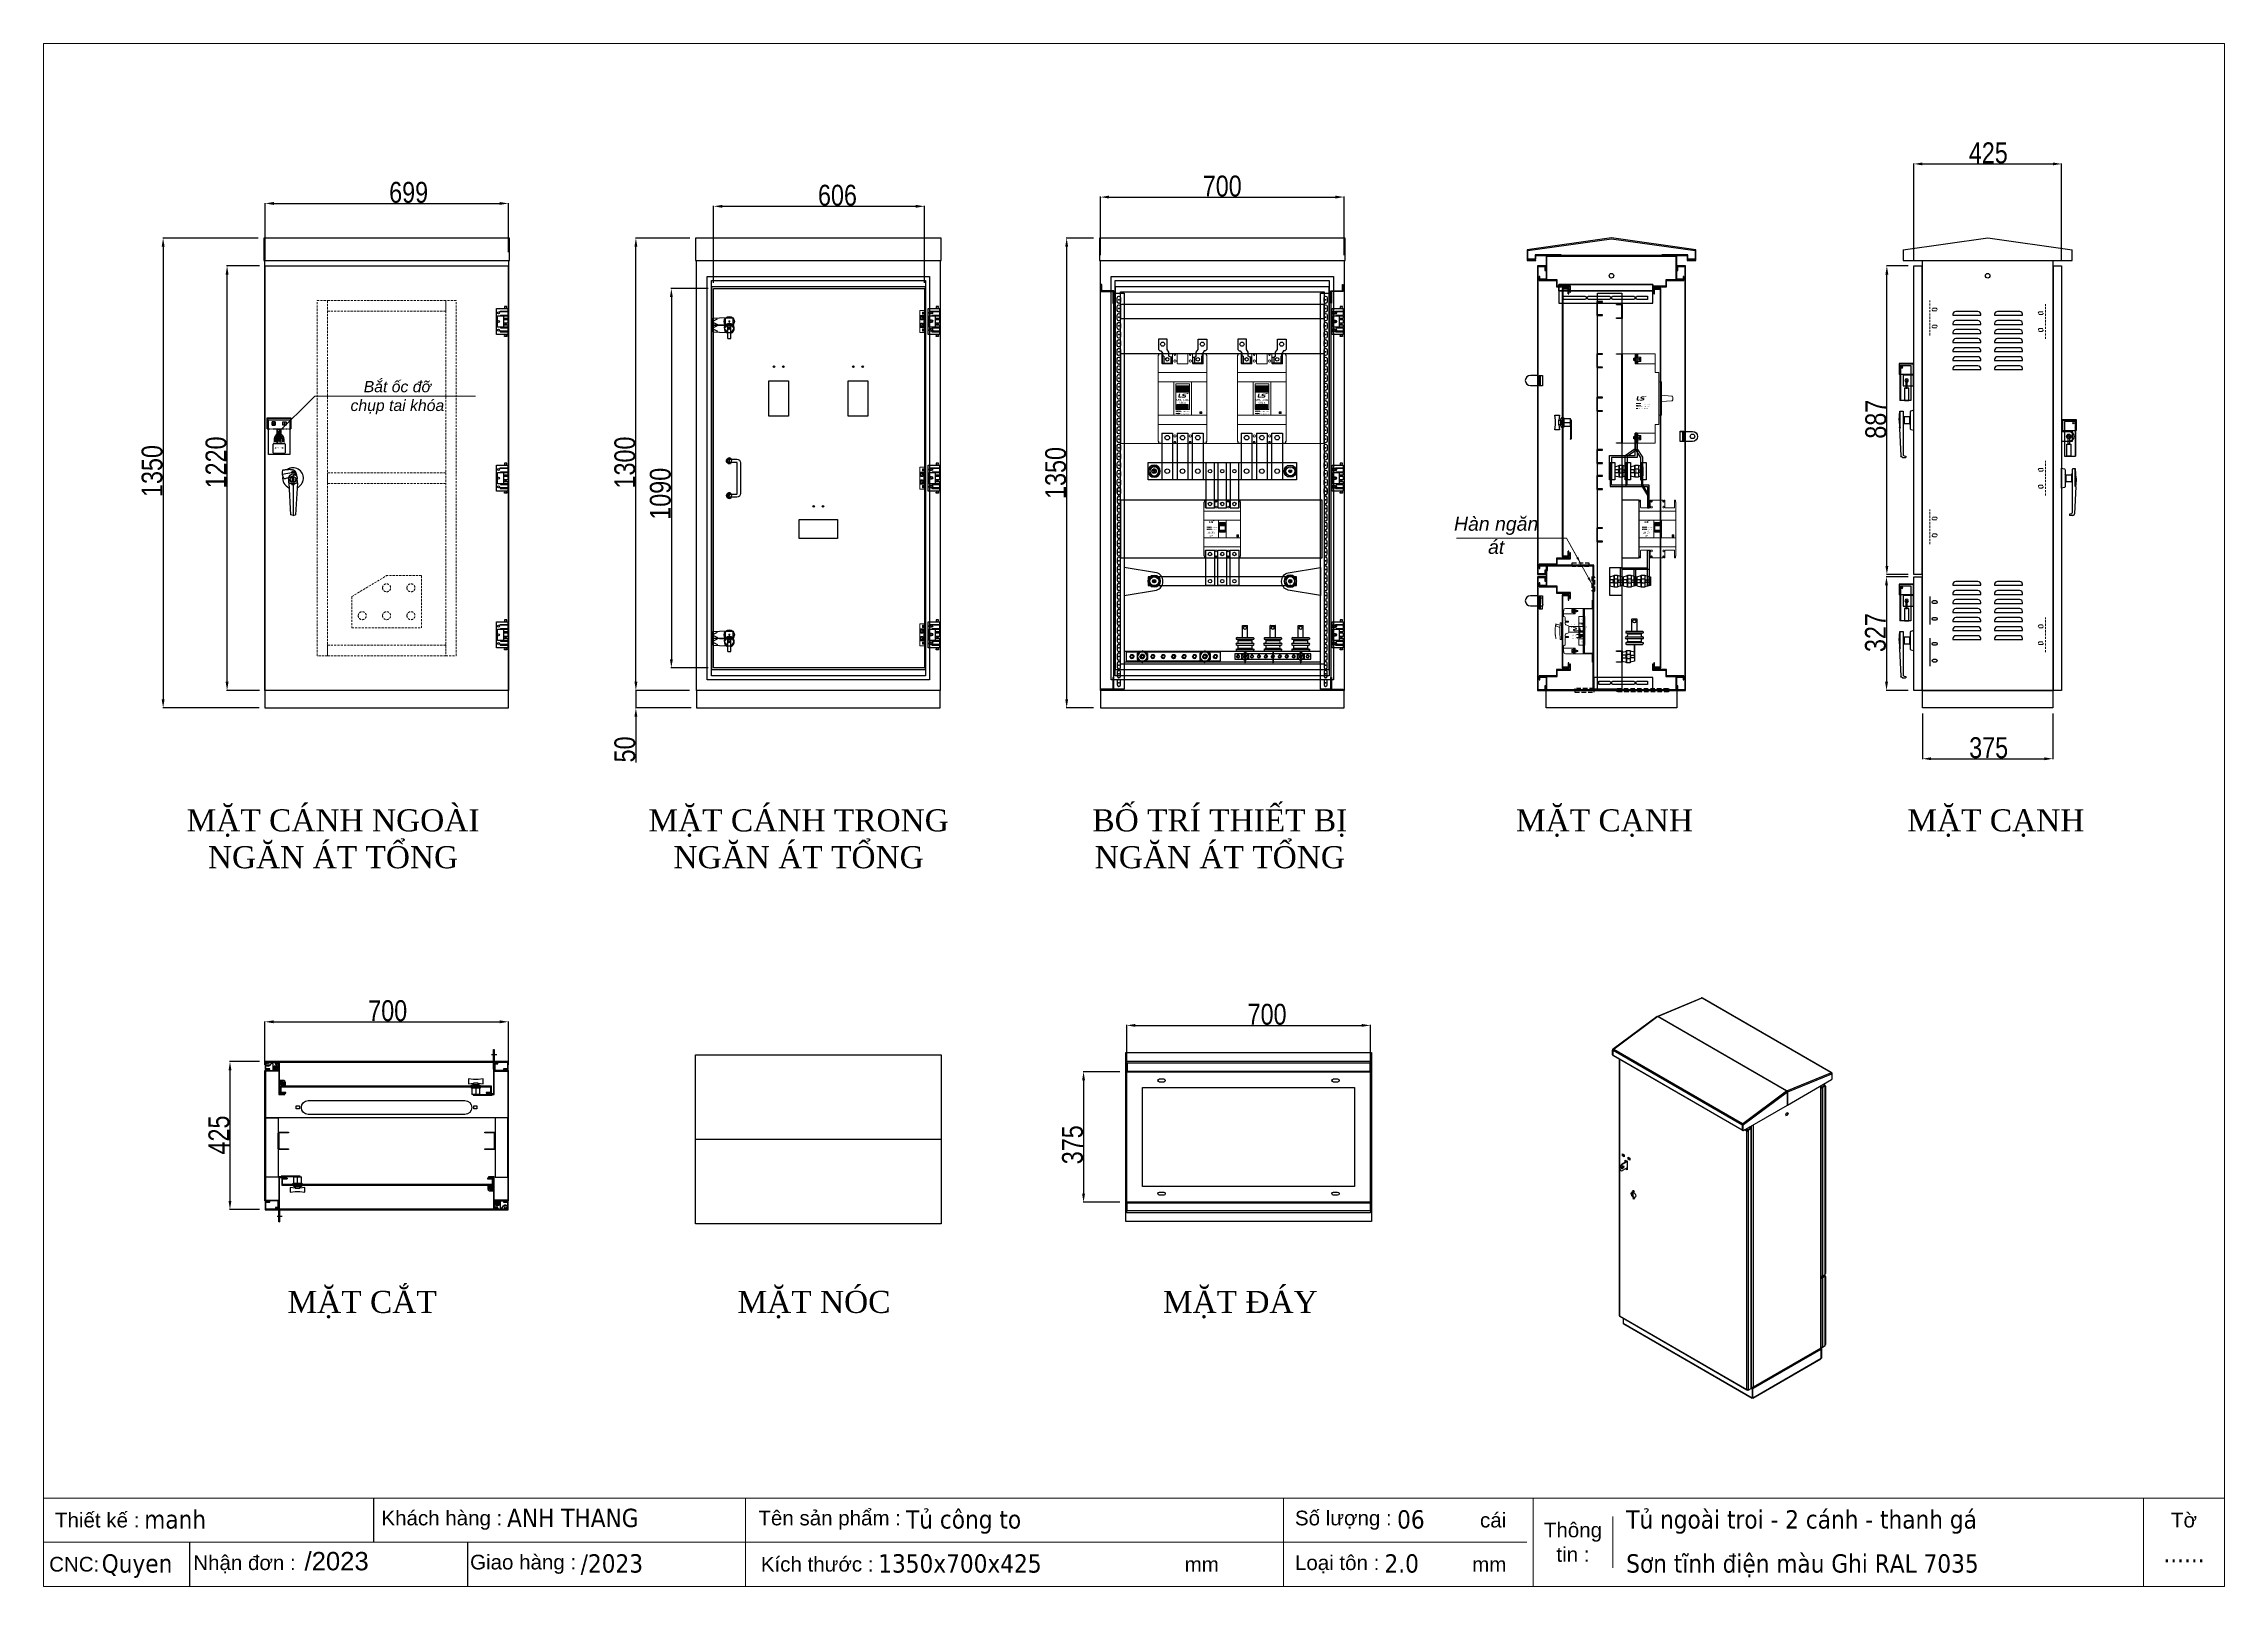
# Model space of a CAD drawing. Header units: millimetres. Extents: x 0 to 6268, y 0 to 4432.
import ezdxf
from ezdxf.enums import TextEntityAlignment as Align

# ---------------------------------------------------------------- set-up
doc = ezdxf.new("R2010")
doc.units = ezdxf.units.MM
for name, pattern in [('CENTER', [2, 1.25, -0.25, 0.25, -0.25]), ('DASHED', [0.75, 0.5, -0.25]), ('HIDDEN', [9.525, 6.35, -3.175]), ('HIDDEN2', [4.7625, 3.175, -1.5875]), ('HIDDENX2', [19.05, 12.7, -6.35])]:
    doc.linetypes.add(name, pattern=pattern)
for name, color, linetype in [('0 KHUNG KT01', 7, 'Continuous'), ('1-EMC-ACESS', 4, 'Continuous'), ('@.0.DM. NÉT CHÍNH', 7, 'Continuous'), ('@.0.DM. NÉT CHÍNH @ 1', 7, 'Continuous'), ('@.DM. NÉT CHÍNH', 7, 'Continuous'), ('@.DM. THIẾT BỊ', 7, 'Continuous'), ('equipments-cont.', 140, 'Continuous'), ('HEATER', 1, 'Continuous'), ('Text', 4, 'Continuous')]:
    doc.layers.add(name, color=color, linetype=linetype)
for name, color, linetype, lineweight in [('0 TĂNG CỨNG', 7, 'Continuous', 15), ('@.0.DM. NÉT ĐỨT', 8, 'HIDDEN', 9), ('@.DM. NÉT ĐỨT', 8, 'HIDDEN', 9), ('hw_Auxiliary', 2, 'Continuous', 13), ('hw_Center', 4, 'CENTER', 9), ('hw_Text', 7, 'Continuous', 13), ('ME-DIM', 8, 'Continuous', 13)]:
    doc.layers.add(name, color=color, linetype=linetype, lineweight=lineweight)
doc.styles.add('Arial', font='arial.ttf')
doc.styles.add('Tahoma (Input Text)', font='tahoma.ttf')
doc.styles.add('TEST KÍCH THƯỚC', font='arial.ttf', dxfattribs={"width": 0.8})
doc.styles.add('TEXT-ELECTRICAL', font='txt')
doc.styles.add('WD_IEC', font='isocp2.shx')
doc.dimstyles.new('Kích thước Duy Mạnh', dxfattribs={"dimtxt": 25, "dimasz": 25, "dimexe": 1.25, "dimexo": 20, "dimtad": 1, "dimdec": 0, "dimtxsty": 'TEST KÍCH THƯỚC', "dimcen": 2.5, "dimclrd": 8, "dimclre": 8, "dimclrt": 2, "dimazin": 3, "dimtfac": 1, "dimtdec": 0, "dimtix": 1, "dimtmove": 0, "dimatfit": 3, "dimtfillclr": 1})
doc.dimstyles.new('ME DIM 1-20', dxfattribs={"dimscale": 20, "dimtxt": 2, "dimasz": 1, "dimexe": 0.5, "dimexo": 0.5, "dimgap": 0.5, "dimtad": 1, "dimdec": 0, "dimtxsty": 'TEXT-ELECTRICAL', "dimblk": 'OBLIQUE', "dimcen": 0, "dimdle": 0.5, "dimclrd": 256, "dimclre": 256, "dimclrt": 256, "dimazin": 3, "dimtfac": 1, "dimtdec": 0, "dimtix": 1, "dimtmove": 0, "dimatfit": 3, "dimlwd": -1, "dimlwe": -1})

# ---------------------------------------------------------------- blocks, each defined once
blk = doc.blocks.new('KHUNG KT1')
at = {"color": 7}
for p, q in [((7128, -4752), (0, -4752)), ((2294.1, -4752), (2294.1, -5040)), ((4052.8, -4752), (4052.8, -5040)), ((4868.8, -4752), (4868.8, -5040)), ((6864, -4752), (6864, -5040)), ((5128.7, -4812), (5128.7, -4980)), ((4848, -4896), (0, -4896))]:
    blk.add_line(p, q, dxfattribs=at)
blk.add_lwpolyline([(0, 0), (7128, 0), (7128, -5040), (0, -5040)], close=True, dxfattribs=at)
at = {"layer": '0 KHUNG KT01'}
for p, q in [((1077.9, -4752), (1077.9, -4896)), ((476.3, -4896), (476.3, -5040)), ((1385.1, -4896), (1385.1, -5040))]:
    blk.add_line(p, q, dxfattribs=at)
at = {"color": 2, "char_height": 48, "style": 'Arial'}
for s, insert, width, attachment_point in [('  Thiết kế :', (0, -4824), 2202.321, 4), ('  Khách hàng :', (1066.9, -4824), 2202.321, 4), ('  Tên sản phẩm :', (2299.1, -4824), 2202.321, 4), ('  Số lượng :', (4052.8, -4824), 2202.321, 4), ('cái', (4695, -4824), 2202.321, 4), ('Thông\\Ptin :', (4998.8, -4896), 259.945, 5), ('Tờ', (6996, -4824), 264, 5), ('CNC:', (18.2, -4968), 2202.321, 4), ('  Nhận đơn :', (451.9, -4968), 2202.321, 4), ('  Giao hàng :', (1356.7, -4968), 2202.321, 4), ('  Kích thước :', (2307, -4968), 2202.321, 4), ('mm', (3729.5, -4968), 2202.321, 4), ('  Loại tôn :', (4052.8, -4968), 2202.321, 4), ('mm', (4669.3, -4968), 2202.321, 4)]:
    blk.add_mtext(s, dxfattribs=dict(at, insert=insert, width=width, attachment_point=attachment_point))
at = {"color": 1, "style": 'Tahoma (Input Text)', "flags": 8}
for tag, p in [('#01', (328.9, -4851.1)), ('#03', (1514.7, -4846.3)), ('#05', (2819, -4851.1)), ('#07', (4424, -4851.1)), ('#09', (5172.9, -4851.1)), ('#02', (189.8, -4995.1)), ('#04', (1755.3, -4995.1)), ('#06', (2727.8, -4995.1)), ('#08', (4382.7, -4995.1)), ('#10', (5172.9, -4995.1))]:
    blk.add_attdef(tag, p, '', height=60, dxfattribs=at)
blk.add_attdef('#11', text='', height=60, dxfattribs=at).set_placement((6996, -4961.6), align=Align.CENTER)
at = {"layer": '0 TĂNG CỨNG', "color": 1, "style": 'Arial'}
blk.add_attdef('#12', (852.8, -4987.6), '', height=60, dxfattribs=at)
blk = doc.blocks.new('*D1')
at = {"layer": '@.0.DM. NÉT CHÍNH', "color": 8, "lineweight": -2, "transparency": 16777216}
for p, q in [((636.8, 3809.4), (636.8, 3973.8)), ((1335.8, 3832.8), (1335.8, 3973.8))]:
    blk.add_line(p, q, dxfattribs=at)
at = {"layer": '@.0.DM. NÉT CHÍNH', "lineweight": -2, "transparency": 16777216}
blk.add_line((661.8, 3972.6), (1310.8, 3972.6), dxfattribs=at)
at = {"layer": '@.0.DM. NÉT CHÍNH', "transparency": 16777216}
for points in [[(661.8, 3976.8), (661.8, 3968.4), (636.8, 3972.6)], [(1310.8, 3976.8), (1310.8, 3968.4), (1335.8, 3972.6)]]:
    blk.add_solid(points, dxfattribs=at)
at = {"layer": 'Defpoints', "color": 0, "transparency": 16777216}
for p in [(1335.8, 3972.6), (636.8, 3789.4), (1335.8, 3812.8)]:
    blk.add_point(p, dxfattribs=at)
at = {"layer": '@.0.DM. NÉT CHÍNH', "color": 2, "transparency": 16777216, "insert": (993.2, 4034.5), "char_height": 60, "attachment_point": 1, "style": 'TEST KÍCH THƯỚC'}
blk.add_mtext('699', dxfattribs=at)
blk = doc.blocks.new('*D2')
at = {"layer": '@.0.DM. NÉT CHÍNH', "color": 8, "lineweight": -2, "transparency": 16777216}
for p, q in [((1925.7, 3744.4), (1925.7, 3965.6)), ((2531.7, 3744.4), (2531.7, 3965.6))]:
    blk.add_line(p, q, dxfattribs=at)
at = {"layer": '@.0.DM. NÉT CHÍNH', "lineweight": -2, "transparency": 16777216}
blk.add_line((1950.7, 3964.4), (2506.7, 3964.4), dxfattribs=at)
at = {"layer": '@.0.DM. NÉT CHÍNH', "transparency": 16777216}
for points in [[(1950.7, 3968.5), (1950.7, 3960.2), (1925.7, 3964.4)], [(2506.7, 3968.5), (2506.7, 3960.2), (2531.7, 3964.4)]]:
    blk.add_solid(points, dxfattribs=at)
at = {"layer": 'Defpoints', "color": 0, "transparency": 16777216}
for p in [(2531.7, 3964.4), (1925.7, 3724.4), (2531.7, 3724.4)]:
    blk.add_point(p, dxfattribs=at)
at = {"layer": '@.0.DM. NÉT CHÍNH', "color": 2, "transparency": 16777216, "insert": (2225.6, 4026.3), "char_height": 60, "attachment_point": 1, "style": 'TEST KÍCH THƯỚC'}
blk.add_mtext('606', dxfattribs=at)
blk = doc.blocks.new('*D3')
at = {"layer": '@.0.DM. NÉT CHÍNH', "color": 8, "lineweight": -2, "transparency": 16777216}
for p, q in [((3093.1, 1478.3), (2987.6, 1478.3)), ((3093.1, 1103.3), (2987.6, 1103.3))]:
    blk.add_line(p, q, dxfattribs=at)
at = {"layer": '@.0.DM. NÉT CHÍNH', "lineweight": -2, "transparency": 16777216}
blk.add_line((2988.8, 1453.3), (2988.8, 1128.3), dxfattribs=at)
at = {"layer": '@.0.DM. NÉT CHÍNH', "transparency": 16777216}
for points in [[(2984.7, 1453.3), (2993, 1453.3), (2988.8, 1478.3)], [(2984.7, 1128.3), (2993, 1128.3), (2988.8, 1103.3)]]:
    blk.add_solid(points, dxfattribs=at)
at = {"layer": 'Defpoints', "color": 0, "transparency": 16777216}
for p in [(3113.1, 1478.3), (2988.8, 1103.3), (3113.1, 1103.3)]:
    blk.add_point(p, dxfattribs=at)
at = {"layer": '@.0.DM. NÉT CHÍNH', "color": 2, "transparency": 16777216, "insert": (2926.9, 1212.6), "char_height": 60, "attachment_point": 1, "rotation": 90, "style": 'TEST KÍCH THƯỚC'}
blk.add_mtext('375', dxfattribs=at)
blk = doc.blocks.new('*D4')
at = {"layer": '@.0.DM. NÉT CHÍNH', "color": 8, "lineweight": -2, "transparency": 16777216}
for p, q in [((3113.1, 1496.1), (3113.1, 1612.7)), ((3813.1, 1496.1), (3813.1, 1612.7))]:
    blk.add_line(p, q, dxfattribs=at)
at = {"layer": '@.0.DM. NÉT CHÍNH', "lineweight": -2, "transparency": 16777216}
blk.add_line((3138.1, 1611.5), (3788.1, 1611.5), dxfattribs=at)
at = {"layer": '@.0.DM. NÉT CHÍNH', "transparency": 16777216}
for points in [[(3138.1, 1615.6), (3138.1, 1607.3), (3113.1, 1611.5)], [(3788.1, 1615.6), (3788.1, 1607.3), (3813.1, 1611.5)]]:
    blk.add_solid(points, dxfattribs=at)
at = {"layer": 'Defpoints', "color": 0, "transparency": 16777216}
for p in [(3813.1, 1611.5), (3113.1, 1476.1), (3813.1, 1476.1)]:
    blk.add_point(p, dxfattribs=at)
at = {"layer": '@.0.DM. NÉT CHÍNH', "color": 2, "transparency": 16777216, "insert": (3460.4, 1673.4), "char_height": 60, "attachment_point": 1, "style": 'TEST KÍCH THƯỚC'}
blk.add_mtext('700', dxfattribs=at)
blk = doc.blocks.new('*D5')
at = {"layer": '@.0.DM. NÉT CHÍNH', "color": 8, "lineweight": -2, "transparency": 16777216}
for p, q in [((620.8, 3793.4), (526, 3793.4)), ((620.8, 2573.4), (526, 2573.4))]:
    blk.add_line(p, q, dxfattribs=at)
at = {"layer": '@.0.DM. NÉT CHÍNH', "lineweight": -2, "transparency": 16777216}
blk.add_line((527.3, 2598.4), (527.3, 3768.4), dxfattribs=at)
at = {"layer": '@.0.DM. NÉT CHÍNH', "transparency": 16777216}
for points in [[(523.1, 3768.4), (531.4, 3768.4), (527.3, 3793.4)], [(523.1, 2598.4), (531.4, 2598.4), (527.3, 2573.4)]]:
    blk.add_solid(points, dxfattribs=at)
at = {"layer": 'Defpoints', "color": 0, "transparency": 16777216}
for p in [(527.3, 3793.4), (640.8, 3793.4), (640.8, 2573.4)]:
    blk.add_point(p, dxfattribs=at)
at = {"layer": '@.0.DM. NÉT CHÍNH', "color": 2, "transparency": 16777216, "insert": (465.4, 3154), "char_height": 60, "attachment_point": 1, "rotation": 90, "style": 'TEST KÍCH THƯỚC'}
blk.add_mtext('1220', dxfattribs=at)
blk = doc.blocks.new('*D6')
at = {"layer": '@.0.DM. NÉT CHÍNH', "color": 8, "lineweight": -2, "transparency": 16777216}
for p, q in [((1909.7, 3728.4), (1803, 3728.4)), ((1909.7, 2638.4), (1803, 2638.4))]:
    blk.add_line(p, q, dxfattribs=at)
at = {"layer": '@.0.DM. NÉT CHÍNH', "lineweight": -2, "transparency": 16777216}
blk.add_line((1804.2, 3703.4), (1804.2, 2663.4), dxfattribs=at)
at = {"layer": '@.0.DM. NÉT CHÍNH', "transparency": 16777216}
for points in [[(1800.1, 3703.4), (1808.4, 3703.4), (1804.2, 3728.4)], [(1800.1, 2663.4), (1808.4, 2663.4), (1804.2, 2638.4)]]:
    blk.add_solid(points, dxfattribs=at)
at = {"layer": 'Defpoints', "color": 0, "transparency": 16777216}
for p in [(1929.7, 3728.4), (1804.2, 2638.4), (1929.7, 2638.4)]:
    blk.add_point(p, dxfattribs=at)
at = {"layer": '@.0.DM. NÉT CHÍNH', "color": 2, "transparency": 16777216, "insert": (1742.3, 3064), "char_height": 60, "attachment_point": 1, "rotation": 90, "style": 'TEST KÍCH THƯỚC'}
blk.add_mtext('1090', dxfattribs=at)
blk = doc.blocks.new('*D7')
at = {"layer": '@.0.DM. NÉT CHÍNH', "color": 8, "lineweight": -2, "transparency": 16777216}
for p, q in [((1856.7, 2573.4), (1701, 2573.4)), ((1860.8, 2523.4), (1701, 2523.4))]:
    blk.add_line(p, q, dxfattribs=at)
at = {"layer": '@.0.DM. NÉT CHÍNH', "lineweight": -2, "transparency": 16777216}
for p, q in [((1702.2, 2598.4), (1702.2, 2623.4)), ((1702.2, 2573.4), (1702.2, 2523.4)), ((1702.2, 2498.4), (1702.2, 2366.3))]:
    blk.add_line(p, q, dxfattribs=at)
at = {"layer": '@.0.DM. NÉT CHÍNH', "transparency": 16777216}
for points in [[(1698.1, 2598.4), (1706.4, 2598.4), (1702.2, 2573.4)], [(1698.1, 2498.4), (1706.4, 2498.4), (1702.2, 2523.4)]]:
    blk.add_solid(points, dxfattribs=at)
at = {"layer": 'Defpoints', "color": 0, "transparency": 16777216}
for p in [(1876.7, 2573.4), (1702.2, 2523.4), (1880.8, 2523.4)]:
    blk.add_point(p, dxfattribs=at)
at = {"layer": '@.0.DM. NÉT CHÍNH', "color": 2, "transparency": 16777216, "insert": (1640.3, 2366.9), "char_height": 60, "attachment_point": 1, "rotation": 90, "style": 'TEST KÍCH THƯỚC'}
blk.add_mtext('50', dxfattribs=at)
blk = doc.blocks.new('*D8')
at = {"layer": '@.0.DM. NÉT CHÍNH', "color": 8, "lineweight": -2, "transparency": 16777216}
for p, q in [((616.8, 3873.3), (342.3, 3873.3)), ((619.8, 2523.4), (342.3, 2523.4))]:
    blk.add_line(p, q, dxfattribs=at)
at = {"layer": '@.0.DM. NÉT CHÍNH', "lineweight": -2, "transparency": 16777216}
blk.add_line((343.5, 3848.3), (343.5, 2548.4), dxfattribs=at)
at = {"layer": '@.0.DM. NÉT CHÍNH', "transparency": 16777216}
for points in [[(339.3, 3848.3), (347.7, 3848.3), (343.5, 3873.3)], [(339.3, 2548.4), (347.7, 2548.4), (343.5, 2523.4)]]:
    blk.add_solid(points, dxfattribs=at)
at = {"layer": 'Defpoints', "color": 0, "transparency": 16777216}
for p in [(636.8, 3873.3), (343.5, 2523.4), (639.8, 2523.4)]:
    blk.add_point(p, dxfattribs=at)
at = {"layer": '@.0.DM. NÉT CHÍNH', "color": 2, "transparency": 16777216, "insert": (281.6, 3129.3), "char_height": 60, "attachment_point": 1, "rotation": 90, "style": 'TEST KÍCH THƯỚC'}
blk.add_mtext('1350', dxfattribs=at)
blk = doc.blocks.new('*D9')
at = {"layer": '@.0.DM. NÉT CHÍNH', "color": 8, "lineweight": -2, "transparency": 16777216}
for p, q in [((1857.7, 3873.3), (1701, 3873.3)), ((1856.7, 2573.4), (1701, 2573.4))]:
    blk.add_line(p, q, dxfattribs=at)
at = {"layer": '@.0.DM. NÉT CHÍNH', "lineweight": -2, "transparency": 16777216}
blk.add_line((1702.2, 2598.4), (1702.2, 3848.3), dxfattribs=at)
at = {"layer": '@.0.DM. NÉT CHÍNH', "transparency": 16777216}
for points in [[(1698.1, 3848.3), (1706.4, 3848.3), (1702.2, 3873.3)], [(1698.1, 2598.4), (1706.4, 2598.4), (1702.2, 2573.4)]]:
    blk.add_solid(points, dxfattribs=at)
at = {"layer": 'Defpoints', "color": 0, "transparency": 16777216}
for p in [(1702.2, 3873.3), (1877.7, 3873.3), (1876.7, 2573.4)]:
    blk.add_point(p, dxfattribs=at)
at = {"layer": '@.0.DM. NÉT CHÍNH', "color": 2, "transparency": 16777216, "insert": (1640.3, 3153.8), "char_height": 60, "attachment_point": 1, "rotation": 90, "style": 'TEST KÍCH THƯỚC'}
blk.add_mtext('1300', dxfattribs=at)
blk = doc.blocks.new('*D10')
at = {"layer": '@.0.DM. NÉT CHÍNH', "color": 8, "lineweight": -2, "transparency": 16777216}
for p, q in [((5374.9, 3809.4), (5374.9, 4087.4)), ((5799.9, 3809.4), (5799.9, 4087.4))]:
    blk.add_line(p, q, dxfattribs=at)
at = {"layer": '@.0.DM. NÉT CHÍNH', "lineweight": -2, "transparency": 16777216}
blk.add_line((5399.9, 4086.1), (5774.9, 4086.1), dxfattribs=at)
at = {"layer": '@.0.DM. NÉT CHÍNH', "transparency": 16777216}
for points in [[(5399.9, 4090.3), (5399.9, 4082), (5374.9, 4086.1)], [(5774.9, 4090.3), (5774.9, 4082), (5799.9, 4086.1)]]:
    blk.add_solid(points, dxfattribs=at)
at = {"layer": 'Defpoints', "color": 0, "transparency": 16777216}
for p in [(5799.9, 4086.1), (5374.9, 3789.4), (5799.9, 3789.4)]:
    blk.add_point(p, dxfattribs=at)
at = {"layer": '@.0.DM. NÉT CHÍNH', "color": 2, "transparency": 16777216, "insert": (5533.2, 4148), "char_height": 60, "attachment_point": 1, "style": 'TEST KÍCH THƯỚC'}
blk.add_mtext('425', dxfattribs=at)
blk = doc.blocks.new('*D11')
at = {"layer": '@.0.DM. NÉT CHÍNH', "color": 8, "lineweight": -2, "transparency": 16777216}
for p, q in [((5399.9, 2507.4), (5399.9, 2376.1)), ((5774.9, 2507.4), (5774.9, 2376.1))]:
    blk.add_line(p, q, dxfattribs=at)
at = {"layer": '@.0.DM. NÉT CHÍNH', "lineweight": -2, "transparency": 16777216}
blk.add_line((5424.9, 2377.4), (5749.9, 2377.4), dxfattribs=at)
at = {"layer": '@.0.DM. NÉT CHÍNH', "transparency": 16777216}
for points in [[(5424.9, 2381.5), (5424.9, 2373.2), (5399.9, 2377.4)], [(5749.9, 2381.5), (5749.9, 2373.2), (5774.9, 2377.4)]]:
    blk.add_solid(points, dxfattribs=at)
at = {"layer": 'Defpoints', "color": 0, "transparency": 16777216}
for p in [(5399.9, 2527.4), (5774.9, 2527.4), (5774.9, 2377.4)]:
    blk.add_point(p, dxfattribs=at)
at = {"layer": '@.0.DM. NÉT CHÍNH', "color": 2, "transparency": 16777216, "insert": (5534.2, 2439.3), "char_height": 60, "attachment_point": 1, "style": 'TEST KÍCH THƯỚC'}
blk.add_mtext('375', dxfattribs=at)
blk = doc.blocks.new('*D12')
at = {"layer": '@.0.DM. NÉT CHÍNH', "color": 8, "lineweight": -2, "transparency": 16777216}
for p, q in [((5358.9, 3793.4), (5296.3, 3793.4)), ((5358.9, 2906.4), (5296.3, 2906.4))]:
    blk.add_line(p, q, dxfattribs=at)
at = {"layer": '@.0.DM. NÉT CHÍNH', "lineweight": -2, "transparency": 16777216}
blk.add_line((5297.6, 2931.4), (5297.6, 3768.4), dxfattribs=at)
at = {"layer": '@.0.DM. NÉT CHÍNH', "transparency": 16777216}
for points in [[(5293.4, 3768.4), (5301.8, 3768.4), (5297.6, 3793.4)], [(5293.4, 2931.4), (5301.8, 2931.4), (5297.6, 2906.4)]]:
    blk.add_solid(points, dxfattribs=at)
at = {"layer": 'Defpoints', "color": 0, "transparency": 16777216}
for p in [(5297.6, 3793.4), (5378.9, 3793.4), (5378.9, 2906.4)]:
    blk.add_point(p, dxfattribs=at)
at = {"layer": '@.0.DM. NÉT CHÍNH', "color": 2, "transparency": 16777216, "insert": (5235.7, 3296.8), "char_height": 60, "attachment_point": 1, "rotation": 90, "style": 'TEST KÍCH THƯỚC'}
blk.add_mtext('887', dxfattribs=at)
blk = doc.blocks.new('*D13')
at = {"layer": '@.0.DM. NÉT CHÍNH', "color": 8, "lineweight": -2, "transparency": 16777216}
for p, q in [((5358.9, 2900.4), (5295.3, 2900.4)), ((5358.9, 2573.4), (5295.3, 2573.4))]:
    blk.add_line(p, q, dxfattribs=at)
at = {"layer": '@.0.DM. NÉT CHÍNH', "lineweight": -2, "transparency": 16777216}
blk.add_line((5296.6, 2875.4), (5296.6, 2598.4), dxfattribs=at)
at = {"layer": '@.0.DM. NÉT CHÍNH', "transparency": 16777216}
for points in [[(5292.4, 2875.4), (5300.8, 2875.4), (5296.6, 2900.4)], [(5292.4, 2598.4), (5300.8, 2598.4), (5296.6, 2573.4)]]:
    blk.add_solid(points, dxfattribs=at)
at = {"layer": 'Defpoints', "color": 0, "transparency": 16777216}
for p in [(5378.9, 2900.4), (5296.6, 2573.4), (5378.9, 2573.4)]:
    blk.add_point(p, dxfattribs=at)
at = {"layer": '@.0.DM. NÉT CHÍNH', "color": 2, "transparency": 16777216, "insert": (5234.6, 2683.9), "char_height": 60, "attachment_point": 1, "rotation": 90, "style": 'TEST KÍCH THƯỚC'}
blk.add_mtext('327', dxfattribs=at)
blk = doc.blocks.new('*D14')
at = {"layer": '@.0.DM. NÉT CHÍNH', "color": 8, "lineweight": -2, "transparency": 16777216}
for p, q in [((635.8, 1498.3), (635.8, 1623)), ((1335.8, 1498.3), (1335.8, 1623))]:
    blk.add_line(p, q, dxfattribs=at)
at = {"layer": '@.0.DM. NÉT CHÍNH', "lineweight": -2, "transparency": 16777216}
blk.add_line((660.8, 1621.8), (1310.8, 1621.8), dxfattribs=at)
at = {"layer": '@.0.DM. NÉT CHÍNH', "transparency": 16777216}
for points in [[(660.8, 1625.9), (660.8, 1617.6), (635.8, 1621.8)], [(1310.8, 1625.9), (1310.8, 1617.6), (1335.8, 1621.8)]]:
    blk.add_solid(points, dxfattribs=at)
at = {"layer": 'Defpoints', "color": 0, "transparency": 16777216}
for p in [(1335.8, 1621.8), (635.8, 1478.3), (1335.8, 1478.3)]:
    blk.add_point(p, dxfattribs=at)
at = {"layer": '@.0.DM. NÉT CHÍNH', "color": 2, "transparency": 16777216, "insert": (933, 1683.7), "char_height": 60, "attachment_point": 1, "style": 'TEST KÍCH THƯỚC'}
blk.add_mtext('700', dxfattribs=at)
blk = doc.blocks.new('*D15')
at = {"layer": '@.0.DM. NÉT CHÍNH', "color": 8, "lineweight": -2, "transparency": 16777216}
for p, q in [((620.8, 1507.3), (534.4, 1507.3)), ((620.8, 1082.3), (534.4, 1082.3))]:
    blk.add_line(p, q, dxfattribs=at)
at = {"layer": '@.0.DM. NÉT CHÍNH', "lineweight": -2, "transparency": 16777216}
blk.add_line((535.6, 1482.3), (535.6, 1107.3), dxfattribs=at)
at = {"layer": '@.0.DM. NÉT CHÍNH', "transparency": 16777216}
for points in [[(531.5, 1482.3), (539.8, 1482.3), (535.6, 1507.3)], [(531.5, 1107.3), (539.8, 1107.3), (535.6, 1082.3)]]:
    blk.add_solid(points, dxfattribs=at)
at = {"layer": 'Defpoints', "color": 0, "transparency": 16777216}
for p in [(640.8, 1507.3), (535.6, 1082.3), (640.8, 1082.3)]:
    blk.add_point(p, dxfattribs=at)
at = {"layer": '@.0.DM. NÉT CHÍNH', "color": 2, "transparency": 16777216, "insert": (473.7, 1240.6), "char_height": 60, "attachment_point": 1, "rotation": 90, "style": 'TEST KÍCH THƯỚC'}
blk.add_mtext('425', dxfattribs=at)
blk = doc.blocks.new('SADFFG')
at = {"layer": '@.0.DM. NÉT CHÍNH'}
for p, q in [((-71505.5, -50682.8), (-71631.5, -50734.9)), ((-71504.1, -50683), (-71630.1, -50735.1)), ((-71506.2, -50681.8), (-71506.4, -50683.2)), ((-71506.2, -50681.8), (-71505.7, -50681.5)), ((-71505.2, -50682.4), (-71506.2, -50681.8)), ((-71504.6, -50682.2), (-71505.7, -50681.5)), ((-71504.6, -50682.2), (-71505.2, -50682.4)), ((-71505.2, -50682.7), (-71505.2, -50682.4)), ((-71503.4, -50682.2), (-71504.5, -50681.5)), ((-71503.6, -50682.8), (-71504.1, -50683)), ((-71133.4, -50896.5), (-71503.6, -50682.8)), ((-71132.2, -50896.5), (-71502.4, -50682.8)), ((-71632.2, -50735.3), (-71757.7, -50828.3)), ((-71630.7, -50735.4), (-71756.7, -50828.8)), ((-71260.5, -50949.1), (-71630.7, -50735.4)), ((-71630.1, -50735.1), (-71259.9, -50948.8)), ((-71759.3, -50828), (-71758.8, -50827.6)), ((-71758.3, -50828.6), (-71759.3, -50828)), ((-71758.8, -50827.6), (-71757.7, -50828.2)), ((-71757.7, -50828.2), (-71758.3, -50828.6)), ((-71757.7, -50828.2), (-71757.7, -50828.5)), ((-71757.7, -50828.5), (-71757.6, -50829.5)), ((-71756.7, -50828.8), (-71757.2, -50829.2)), ((-71757.2, -50829.2), (-71387, -51042.9)), ((-71760.1, -50832.1), (-71761.2, -50831.5)), ((-71761.2, -50845.3), (-71761.2, -50831.5)), ((-71760.1, -50845.9), (-71761.2, -50845.3)), ((-71759.5, -50847.2), (-71760.5, -50846.6)), ((-71760.1, -50832.1), (-71760.1, -50845.9)), ((-71759.6, -50832.4), (-71759, -50832)), ((-71759, -50832.7), (-71759.6, -50832.4)), ((-71759.6, -50846.2), (-71759.6, -50832.4)), ((-71759.6, -50846.2), (-71388.3, -51060.5)), ((-71388.9, -51046.4), (-71759, -50832.7)), ((-71758.9, -50847.6), (-71387.7, -51061.9)), ((-71741.9, -50857.4), (-71741.9, -51593.9)), ((-71741, -50857.9), (-71741, -51595.1)), ((-71386.5, -51042.5), (-71260.5, -50949.1)), ((-71258.1, -50952.6), (-71384.1, -51046)), ((-71260, -50949.5), (-71259.9, -50948.8)), ((-71259.9, -50948.8), (-71133.9, -50896.7)), ((-71258.2, -50952.5), (-71258, -50952.6)), ((-71258.1, -50952.6), (-71258.1, -50989.6)), ((-71132.1, -50900.5), (-71258, -50952.6)), ((-71258, -50989.6), (-71131.6, -50916.6)), ((-71258, -50989.6), (-71258, -50952.6)), ((-71162.4, -51687.9), (-71162.4, -50934.4)), ((-71161.5, -51686.7), (-71161.5, -50933.9)), ((-71161.5, -50936.7), (-71159.1, -50938.1)), ((-71161.1, -50940.6), (-71161.5, -50940.9)), ((-71150.8, -50933.4), (-71159.1, -50938.1)), ((-71159.1, -50938.1), (-71159.1, -50938.3)), ((-71159, -50938.2), (-71150.7, -50933.4)), ((-71157.9, -50938.8), (-71159, -50938.2)), ((-71149.7, -50934.1), (-71157.9, -50938.8)), ((-71157.9, -50938.8), (-71157.9, -51482)), ((-71151.8, -50932.8), (-71155.8, -50930.5)), ((-71154.9, -50930), (-71150.3, -50932.7)), ((-71150.8, -50933.4), (-71151.8, -50932.8)), ((-71150.8, -50933.5), (-71150.8, -50933.4)), ((-71150.7, -50933.4), (-71150.7, -50932.5)), ((-71150.7, -50933.4), (-71149.7, -50934.1)), ((-71149.7, -50936.5), (-71149.7, -50934.1)), ((-71148.9, -50935.7), (-71149.7, -50935.3)), ((-71149.7, -51474.8), (-71149.7, -50936.5)), ((-71148.8, -50935.3), (-71148.8, -51473.6)), ((-71133.9, -50896.7), (-71133.4, -50896.5)), ((-71133.5, -50897), (-71133.4, -50896.5)), ((-71132.9, -50897.3), (-71132.3, -50897.1)), ((-71131.8, -50897.9), (-71132.9, -50897.3)), ((-71132.9, -50897.3), (-71132.9, -50897.7)), ((-71131.3, -50897.7), (-71132.3, -50897.1)), ((-71132.1, -50900.5), (-71131.8, -50897.9)), ((-71131.3, -50897.7), (-71131.8, -50897.9)), ((-71130.1, -50897.7), (-71131.1, -50897.1)), ((-71129.5, -50912.9), (-71129.5, -50899.1)), ((-71384.6, -51062.7), (-71258.1, -50989.6)), ((-71258.1, -50989.5), (-71258, -50989.6)), ((-71388.9, -51046.4), (-71387.8, -51045.8)), ((-71388.3, -51046.7), (-71388.9, -51046.4)), ((-71387.7, -51046.4), (-71388.3, -51046.7)), ((-71388.3, -51046.7), (-71388.3, -51060.5)), ((-71388.3, -51060.5), (-71387.8, -51060.2)), ((-71387.8, -51045.8), (-71387.6, -51045.9)), ((-71387.8, -51060.8), (-71387.8, -51047)), ((-71386.7, -51047.6), (-71387.8, -51047)), ((-71386.7, -51061.4), (-71387.8, -51060.8)), ((-71386.1, -51062.8), (-71387.2, -51062.2)), ((-71387, -51042.9), (-71386.5, -51042.5)), ((-71386.9, -51044.1), (-71387, -51042.9)), ((-71386.4, -51043.7), (-71386.9, -51044.1)), ((-71386.7, -51047.6), (-71386.7, -51061.4)), ((-71386.4, -51043.7), (-71386.5, -51042.5)), ((-71386, -51043.5), (-71385.5, -51043.2)), ((-71384.9, -51044.2), (-71386, -51043.5)), ((-71385.5, -51043.2), (-71384.4, -51043.8)), ((-71384.4, -51043.8), (-71384.9, -51044.2)), ((-71384.4, -51043.8), (-71384.1, -51046)), ((-71375.1, -51064.2), (-71381.2, -51060.7)), ((-71376.9, -51058.2), (-71373, -51060.5)), ((-71374, -51063.6), (-71375.1, -51064.2)), ((-71375.1, -51806.4), (-71375.1, -51064.2)), ((-71374, -51061.4), (-71374, -51063.6)), ((-71374, -51063.6), (-71372.2, -51064.6)), ((-71373, -51060.5), (-71373, -51061.7)), ((-71373, -51060.5), (-71372, -51061.1)), ((-71372, -51062.3), (-71373, -51061.7)), ((-71363.8, -51056.3), (-71372, -51061.1)), ((-71372, -51062.3), (-71372, -51061.1)), ((-71372, -51062.3), (-71371.9, -51062.2)), ((-71363.7, -51056.4), (-71371.9, -51061.1)), ((-71371.9, -51063.6), (-71371.9, -51061.1)), ((-71371.9, -51061.1), (-71370.8, -51061.7)), ((-71370.8, -51064.2), (-71371.9, -51063.6)), ((-71370.8, -51061.7), (-71362.6, -51057)), ((-71370.8, -51061.7), (-71370.8, -51064.2)), ((-71370.8, -51064.2), (-71370.8, -51806.4)), ((-71363.8, -51056.3), (-71368.7, -51053.5)), ((-71362.8, -51055.9), (-71367.8, -51053)), ((-71363.8, -51056.3), (-71363.8, -51056.4)), ((-71362.6, -51057), (-71363.7, -51056.4)), ((-71362.6, -51804.1), (-71362.6, -51057)), ((-71361.7, -51129.2), (-71361.7, -51056.8)), ((-71361.3, -51799), (-71361.3, -51049.2)), ((-71357, -51046.7), (-71357, -51800.3)), ((-71732.5, -51130), (-71727.7, -51132.8)), ((-71732.5, -51135.5), (-71732.5, -51130)), ((-71732.5, -51135.5), (-71731.5, -51134.9)), ((-71727.7, -51138.3), (-71732.5, -51135.5)), ((-71731.5, -51130.6), (-71731.5, -51134.9)), ((-71731.5, -51134.9), (-71727.7, -51137.1)), ((-71729.6, -51131.7), (-71729.6, -51136)), ((-71727.7, -51132.8), (-71727.7, -51138.3)), ((-71716.1, -51139.5), (-71711.3, -51142.3)), ((-71716.1, -51145), (-71716.1, -51139.5)), ((-71715, -51140.1), (-71715, -51144.4)), ((-71711.3, -51142.3), (-71711.3, -51147.8)), ((-71362.1, -51179.1), (-71362.1, -51130.1)), ((-71737.4, -51177.7), (-71738.5, -51177.1)), ((-71719.3, -51150.8), (-71733, -51158.8)), ((-71732, -51159.4), (-71733, -51158.8)), ((-71732, -51159.4), (-71719.3, -51152.1)), ((-71719.3, -51169.8), (-71732, -51177.2)), ((-71724.6, -51147.8), (-71719.3, -51150.8)), ((-71724.6, -51153.9), (-71724.6, -51147.8)), ((-71719.3, -51175.3), (-71724, -51172.6)), ((-71723.5, -51148.4), (-71723.5, -51153.3)), ((-71723, -51172), (-71719.3, -51174.1)), ((-71720.8, -51151.8), (-71720.8, -51149.9)), ((-71720.8, -51173.2), (-71720.8, -51170.7)), ((-71719.9, -51151.2), (-71719.9, -51150.6)), ((-71719.3, -51150.8), (-71719.3, -51175.3)), ((-71716.1, -51145), (-71715, -51144.4)), ((-71711.3, -51147.8), (-71716.1, -51145)), ((-71715, -51144.4), (-71711.3, -51146.5)), ((-71361.7, -51404.8), (-71361.7, -51178.2)), ((-71703.3, -51250.5), (-71703.3, -51239.1)), ((-71702.3, -51239.2), (-71702.3, -51251.8)), ((-71362.1, -51454.7), (-71362.1, -51405.7)), ((-71361.7, -51680.4), (-71361.7, -51453.8)), ((-71161.1, -51481.2), (-71161.5, -51480.9)), ((-71161.5, -51483.6), (-71159.1, -51485)), ((-71161.1, -51487.5), (-71161.5, -51487.7)), ((-71150.8, -51480.2), (-71159.1, -51485)), ((-71159.1, -51485), (-71159.1, -51485.2)), ((-71159, -51485), (-71150.7, -51480.3)), ((-71157.9, -51485.6), (-71159, -51485)), ((-71149.7, -51477.2), (-71157.9, -51482)), ((-71149.7, -51480.9), (-71157.9, -51485.6)), ((-71157.9, -51485.6), (-71157.9, -51685.9)), ((-71151.8, -51479.7), (-71152.9, -51479.1)), ((-71152, -51478.6), (-71150.3, -51479.5)), ((-71150.8, -51480.2), (-71151.8, -51479.7)), ((-71150.8, -51480.4), (-71150.8, -51480.2)), ((-71150.7, -51480.3), (-71150.7, -51479.4)), ((-71150.7, -51480.3), (-71149.7, -51480.9)), ((-71149.7, -51477.2), (-71149.7, -51474.8)), ((-71149.7, -51483.4), (-71149.7, -51480.9)), ((-71148.9, -51482.6), (-71149.7, -51482.1)), ((-71149.7, -51678.7), (-71149.7, -51483.4)), ((-71148.8, -51482.1), (-71148.8, -51677.5)), ((-71741, -51595.1), (-71375.1, -51806.4)), ((-71740.4, -51596.5), (-71374.5, -51807.8)), ((-71730.4, -51602.2), (-71730.4, -51616.5)), ((-71730.4, -51616.5), (-71359.2, -51830.9)), ((-71728.9, -51618.4), (-71359.4, -51831.7)), ((-71362.1, -51730.3), (-71362.1, -51681.3)), ((-71357, -51800.3), (-71162.4, -51687.9)), ((-71162.4, -51687.9), (-71357, -51800.3)), ((-71162.4, -51689.1), (-71357, -51801.5)), ((-71162.4, -51691.6), (-71357, -51803.9)), ((-71162.7, -51690.2), (-71161.3, -51690.9)), ((-71162.6, -51690.4), (-71162.5, -51690.4)), ((-71162.5, -51690.4), (-71161.5, -51691)), ((-71162.4, -51689.1), (-71162.4, -51687.9)), ((-71162.4, -51689.1), (-71160.3, -51690.3)), ((-71162.4, -51691.6), (-71161.5, -51691)), ((-71161.9, -51687.4), (-71161.9, -51687.4)), ((-71161.9, -51688.7), (-71161.9, -51687.4)), ((-71161.1, -51685.1), (-71161.5, -51684.8)), ((-71161.5, -51691), (-71161.5, -51716.7)), ((-71161.3, -51690.9), (-71160.3, -51690.3)), ((-71161.3, -51716.7), (-71161.3, -51690.9)), ((-71160.3, -51690.3), (-71160.3, -51716.1)), ((-71149.7, -51681.1), (-71157.9, -51685.9)), ((-71149.7, -51681.1), (-71149.7, -51678.7)), ((-71361.7, -51801.9), (-71361.7, -51729.4)), ((-71358.1, -51831.3), (-71162.6, -51718.4)), ((-71358, -51830.2), (-71161.5, -51716.7)), ((-71161.3, -51716.7), (-71161.5, -51716.6)), ((-71160.3, -51716.1), (-71161.3, -51716.7)), ((-71374, -51806.8), (-71374, -51807.9)), ((-71373, -51807.6), (-71373, -51806.9)), ((-71372, -51808.2), (-71373, -51807.6)), ((-71372.2, -51806.8), (-71372, -51806.9)), ((-71372, -51806.9), (-71372, -51808.2)), ((-71371.9, -51806.9), (-71372, -51806.9)), ((-71372, -51808.2), (-71371.9, -51808.1)), ((-71371.9, -51808.2), (-71371.9, -51806.8)), ((-71371.9, -51808.2), (-71370.8, -51808.8)), ((-71370.8, -51808.8), (-71362.6, -51804.1)), ((-71370.8, -51806.4), (-71370.8, -51808.8)), ((-71361.3, -51803.9), (-71362.1, -51803.4)), ((-71361.7, -51798.3), (-71361.3, -51799)), ((-71361.3, -51799), (-71361.7, -51798.3)), ((-71361.7, -51798.8), (-71361.3, -51799)), ((-71359.2, -51801.3), (-71361.7, -51799.8)), ((-71360.2, -51803.3), (-71361.3, -51803.9)), ((-71361.3, -51803.9), (-71359.2, -51805.2)), ((-71359.2, -51801.5), (-71361, -51802.5)), ((-71360.2, -51803.3), (-71358.1, -51804.5)), ((-71359.2, -51801.5), (-71359.2, -51801.3)), ((-71357.3, -51802.5), (-71359.2, -51801.5)), ((-71358.1, -51804.5), (-71359.2, -51805.2)), ((-71359.2, -51805.2), (-71359.2, -51830.9)), ((-71359.2, -51830.9), (-71358.1, -51830.3)), ((-71358.1, -51803.3), (-71359.1, -51803.9)), ((-71358, -51804.5), (-71359.1, -51803.9)), ((-71359.1, -51803.9), (-71359.1, -51804)), ((-71357.6, -51801.7), (-71358.2, -51800.7)), ((-71358.1, -51803.3), (-71357, -51803.9)), ((-71358.1, -51830.3), (-71358.1, -51804.5)), ((-71358, -51830.2), (-71358.1, -51830.1)), ((-71358, -51804.5), (-71357, -51803.9)), ((-71358, -51830.2), (-71358, -51804.5)), ((-71357.6, -51800.4), (-71357.6, -51801.7)), ((-71357.6, -51800.4), (-71357.6, -51800.4)), ((-71357.6, -51801.7), (-71357.6, -51801.7)), ((-71357, -51800.3), (-71357, -51801.5))]:
    blk.add_line(p, q, dxfattribs=at)
for centre, major_axis, ratio, start_param, end_param in [((-71506, -50684.1), (1.5, 2.6), 0.57735, 0, 0.644201), ((-71504.4, -50685.6), (-1.15, 2.77), 0.652854, 6.102685, 6.283185), ((-71504.4, -50685.6), (-1.15, 2.77), 0.652854, 5.579086, 6.102685), ((-71504.9, -50684.8), (1.5, 2.6), 0.57735, 5.921818, 6.927386), ((-71503.9, -50685.4), (1.5, 2.6), 0.57735, 0, 0.644201), ((-71630.4, -50737.6), (-1.5, -2.6), 0.57735, 3.785794, 4.068188), ((-71759, -50830.2), (1.5, 2.6), 0.57735, 0.926595, 2.356194), ((-71758, -50830.9), (-1.5, -2.6), 0.57735, 4.068188, 5.497787), ((-71756.9, -50831.5), (-1.5, -2.6), 0.57735, 4.068188, 5.497787), ((-71756.4, -50831.1), (-1.79, 2.41), 0.490355, 5.436489, 5.960088), ((-71759, -50844), (-1.5, -2.6), 0.57735, 5.497787, 6.283185), ((-71758, -50844.6), (-1.5, -2.6), 0.57735, 5.497787, 6.460896), ((-71757.4, -50845), (-1.5, -2.6), 0.57735, 5.497787, 6.283185), ((-71260.2, -50951.4), (1.5, 2.6), 0.57735, 0.644201, 0.926595), ((-71151.8, -50935.3), (1.5, 2.6), 0.57735, 0.261799, 0.785398), ((-71151.8, -50935.3), (1.5, 2.6), 0.57735, 5.497787, 6.544985), ((-71151.8, -50935.3), (3, 0), 0.57735, 6.021386, 7.068583), ((-71151.8, -50935.3), (3, 0), 0.57735, 5.497787, 6.021386), ((-71134.2, -50899.3), (1.15, -2.77), 0.652854, 1.913895, 2.437494), ((-71133.7, -50899.1), (1.5, 2.6), 0.57735, 5.921818, 6.927386), ((-71134.2, -50899.3), (1.15, -2.77), 0.652854, 0.866697, 1.913895), ((-71132.6, -50899.7), (1.5, 2.6), 0.57735, 0, 0.644201), ((-71131.6, -50914.1), (1.5, 2.6), 0.57735, 3.926991, 5.497787), ((-71131.6, -50900.3), (1.5, 2.6), 0.57735, 5.497787, 6.927386), ((-71260.8, -51015), (-2.44, -4.22), 0.57735, 0.219325, 2.922267), ((-71386.7, -51045.2), (1.5, 2.6), 0.57735, 0.926595, 2.356194), ((-71386.2, -51059.3), (-1.5, -2.6), 0.57735, 5.497787, 6.460896), ((-71385.7, -51045.8), (1.5, 2.6), 0.57735, 0.926595, 2.356194), ((-71386.7, -51045.2), (-0.75, -1.3), 0.57735, 4.068188, 5.497787), ((-71385.7, -51059.6), (-1.5, -2.6), 0.57735, 5.497787, 6.283185), ((-71386.7, -51044.3), (-0.94, 1.62), 0.57735, 1.653627, 1.868021), ((-71385.7, -51043.7), (0.94, -1.62), 0.57735, 4.557421, 4.685953), ((-71384.6, -51046.4), (-1.5, -2.6), 0.57735, 4.068188, 5.497787), ((-71384.6, -51060.2), (-1.5, -2.6), 0.57735, 5.497787, 7.068583), ((-71386.2, -51044.8), (-1.79, 2.41), 0.490355, 5.004436, 5.436489), ((-71386.2, -51044.8), (-0.89, 1.2), 0.490355, 5.313812, 5.436489), ((-71373, -51063), (-1.5, -2.6), 0.57735, 4.45059, 5.497787), ((-71373, -51063), (3, 0), 0.57735, 3.926991, 4.974188), ((-71373, -51063), (-1.5, -2.6), 0.57735, 3.926991, 4.45059), ((-71373, -51063), (0.75, 1.3), 0.57735, 0.785398, 2.356194), ((-71373, -51063), (-1.5, 0), 0.57735, 0.785398, 2.356194), ((-71373, -51063), (3, 0), 0.57735, 4.974188, 5.497787), ((-71715.5, -51139.2), (1.31, 2.27), 0.57735, 4.216743, 4.508958), ((-71714.5, -51139.8), (-1.31, -2.27), 0.57735, 0.495646, 1.367366), ((-71364.7, -51129.2), (3, 0), 0.57735, 5.750467, 6.283185), ((-71733, -51167.7), (-5.44, -9.42), 0.57735, 3.926991, 6.283185), ((-71732, -51168.3), (-5.44, -9.42), 0.57735, 3.926991, 7.068583), ((-71733, -51167.7), (-2.44, -4.22), 0.57735, 0.219325, 2.922267), ((-71718.7, -51149), (3, 0), 0.57735, 4.311388, 4.432351), ((-71364.7, -51178.2), (3, 0), 0.57735, 5.750467, 6.815903), ((-71699.6, -51246.7), (-4.5, 7.79), 0.57735, 0.118126, 3.023467), ((-71699.6, -51236.3), (1.13, -1.95), 0.57735, 3.632475, 5.792303), ((-71699.6, -51257.1), (1.13, -1.95), 0.57735, 3.632475, 5.792303), ((-71364.7, -51404.8), (3, 0), 0.57735, 5.750467, 6.283185), ((-71364.7, -51453.8), (3, 0), 0.57735, 5.750467, 6.815903), ((-71151.8, -51482.1), (1.5, 2.6), 0.57735, 0.261799, 0.785398), ((-71151.8, -51482.1), (1.5, 2.6), 0.57735, 5.497787, 6.544985), ((-71151.8, -51473.6), (3, 0), 0.57735, 5.497787, 6.021386), ((-71151.8, -51482.1), (3, 0), 0.57735, 6.021386, 7.068583), ((-71151.8, -51482.1), (3, 0), 0.57735, 5.497787, 6.021386), ((-71151.8, -51473.6), (3, 0), 0.57735, 6.021386, 6.283185), ((-71738.9, -51593.9), (-3, 0), 0.57735, 0, 0.785398), ((-71738.9, -51593.9), (-1.5, -2.6), 0.57735, 5.497787, 6.283185), ((-71364.7, -51680.4), (3, 0), 0.57735, 5.750467, 6.283185), ((-71164.5, -51690.3), (1.5, -2.6), 0.57735, 1.308997, 1.570796), ((-71164.5, -51690.3), (1.5, -2.6), 0.57735, 0.785398, 1.308997), ((-71162.4, -51686.7), (0.75, 1.3), 0.57735, 3.926991, 4.45059), ((-71162.4, -51686.7), (1.5, 2.6), 0.57735, 3.926991, 4.179671), ((-71164.5, -51686.7), (3, 0), 0.57735, 5.79649, 6.283185), ((-71164.5, -51685.4), (2.12, -3.67), 0.57735, 0.298703, 0.881635), ((-71151.8, -51677.5), (3, 0), 0.57735, 5.497787, 6.021386), ((-71151.8, -51677.5), (3, 0), 0.57735, 6.021386, 6.283185), ((-71364.7, -51729.4), (3, 0), 0.57735, 5.750467, 6.815903), ((-71373, -51805.2), (-1.5, -2.6), 0.57735, 5.497787, 6.544985), ((-71373, -51805.2), (-3, 0), 0.57735, 0.785398, 1.832596), ((-71373, -51805.2), (-1.5, -2.6), 0.57735, 0.261799, 0.785398), ((-71373, -51805.2), (-3, 0), 0.57735, 1.832596, 2.356194), ((-71359.2, -51797.8), (2.12, -3.67), 0.57735, 4.712389, 5.235988), ((-71359.2, -51797.8), (2.12, -3.67), 0.57735, 4.712389, 6.030505), ((-71359.2, -51802.7), (-1.5, -2.6), 0.57735, 4.974188, 5.497787), ((-71359.2, -51802.7), (-1.5, -2.6), 0.57735, 4.28531, 4.974188), ((-71359.2, -51802.7), (-0.75, -1.3), 0.57735, 3.926991, 5.497787), ((-71359.2, -51799), (3, 0), 0.57735, 4.45059, 5.245107), ((-71359.2, -51802.7), (0.75, -1.3), 0.57735, 0.785398, 2.356194), ((-71359.2, -51802.7), (-1.5, 2.6), 0.57735, 4.45059, 4.775053), ((-71357, -51799), (-0.75, -1.3), 0.57735, 0.261799, 0.785398), ((-71357, -51799), (1.5, 2.6), 0.57735, 3.674311, 3.926991), ((-71359.2, -51802.7), (-1.5, 2.6), 0.57735, 3.926991, 4.45059)]:
    blk.add_ellipse(centre, major_axis=major_axis, ratio=ratio, start_param=start_param, end_param=end_param, dxfattribs=at)
for centre, major_axis in [((-71259.7, -51015.7), (2.44, 4.22)), ((-71732, -51168.3), (-2.44, -4.22)), ((-71700.7, -51247.3), (-4.5, 7.79)), ((-71700.7, -51236.9), (-1.13, 1.95)), ((-71700.7, -51257.7), (-1.13, 1.95))]:
    blk.add_ellipse(centre, major_axis=major_axis, ratio=0.57735, dxfattribs=at)
for points, knots in [([(-71632.2, -50735.3), (-71632.1, -50735.2), (-71632, -50735.1), (-71631.9, -50735.1), (-71631.6, -50735.1), (-71631.1, -50735.2), (-71630.7, -50735.4)], [0.7240999, 0.7240999, 0.7240999, 0.7240999, 0.9551001, 0.9551001, 0.9551001, 1.5707963, 1.5707963, 1.5707963, 1.5707963]), ([(-71260.5, -50949.1), (-71259.9, -50949.5), (-71259.1, -50950.3), (-71258.7, -50951.1), (-71258.4, -50951.6), (-71258.2, -50952.2), (-71258.1, -50952.6)], [0, 0, 0, 0, 0.9551, 0.9551, 0.9551, 1.570796, 1.570796, 1.570796, 1.570796]), ([(-71258, -50952.6), (-71258, -50951.7), (-71258.2, -50950.7), (-71258.7, -50949.9), (-71259.1, -50949.4), (-71259.5, -50949), (-71259.9, -50948.8)], [0, 0, 0, 0, 0.9551, 0.9551, 0.9551, 1.570796, 1.570796, 1.570796, 1.570796]), ([(-71159.2, -50939.8), (-71159.6, -50940.1), (-71160, -50940.3), (-71160.4, -50940.5), (-71160.8, -50940.7), (-71161.2, -50940.9), (-71161.5, -50941)], [-0.6876057, -0.6876057, -0.6876057, -0.6876057, -0.445422, -0.445422, -0.445422, -0.1746933, -0.1746933, -0.1746933, -0.1746933]), ([(-71161.5, -50940.9), (-71161.4, -50940.8), (-71161.3, -50940.8), (-71161, -50940.5), (-71160.9, -50940.4), (-71160.7, -50940.3)], [0.0410469, 0.0410469, 0.0410469, 0.0410469, 0.098882, 0.098882, 0.1793633, 0.1793633, 0.1793633, 0.1793633]), ([(-71160.1, -50938.6), (-71160.1, -50938.8), (-71160.2, -50939), (-71160.3, -50939.4), (-71160.5, -50939.6), (-71160.7, -50940), (-71160.8, -50940.1), (-71160.9, -50940.4), (-71161, -50940.5), (-71161.1, -50940.6)], [-0.4019772, -0.4019772, -0.4019772, -0.4019772, -0.3098505, -0.3098505, -0.1797621, -0.1797621, -0.0900954, -0.0900954, -0.0086892, -0.0086892, -0.0086892, -0.0086892]), ([(-71160.5, -50938.9), (-71160.5, -50939), (-71160.5, -50939.2), (-71160.6, -50939.6), (-71160.7, -50939.8), (-71160.8, -50940.1), (-71160.8, -50940.2), (-71161, -50940.4), (-71161, -50940.5), (-71161.1, -50940.6)], [-0.3697514, -0.3697514, -0.3697514, -0.3697514, -0.2843051, -0.2843051, -0.1587149, -0.1587149, -0.0774914, -0.0774914, -0.0138841, -0.0138841, -0.0138841, -0.0138841]), ([(-71160.7, -50940.2), (-71160.3, -50939.8), (-71159.9, -50939.3), (-71159.5, -50938.9), (-71159.3, -50938.6), (-71159.1, -50938.4), (-71159, -50938.2)], [0.2220214, 0.2220214, 0.2220214, 0.2220214, 0.7304822, 0.7304822, 0.7304822, 1, 1, 1, 1]), ([(-71160.7, -50940.3), (-71160.7, -50940.1), (-71160.5, -50940), (-71160.3, -50939.9), (-71160.1, -50939.8), (-71159.7, -50939.8), (-71159.5, -50939.8), (-71159.2, -50939.8)], [-0.3620261, -0.3620261, -0.3620261, -0.3620261, -0.2655688, -0.2655688, -0.1258004, -0.1258004, 0, 0, 0, 0]), ([(-71363.5, -51056.4), (-71363.3, -51056.5), (-71363.1, -51056.6), (-71362.7, -51056.7), (-71362.5, -51056.7), (-71362.3, -51056.7), (-71362.2, -51056.7), (-71362.2, -51056.7)], [0, 0, 0, 0, 0.0920952, 0.0920952, 0.183767, 0.183767, 0.2068942, 0.2068942, 0.2068942, 0.2068942]), ([(-71363.3, -51056.5), (-71363.3, -51056.5), (-71363.3, -51056.5), (-71363.2, -51056.3), (-71363.2, -51056.1), (-71363.2, -51055.9)], [-0.1266646, -0.1266646, -0.1266646, -0.1266646, -0.1203992, -0.1203992, 0, 0, 0, 0]), ([(-71363.2, -51056.5), (-71363.2, -51056.5), (-71363.2, -51056.5), (-71363.1, -51056.3), (-71363.1, -51056), (-71363, -51055.8)], [-0.1271657, -0.1271657, -0.1271657, -0.1271657, -0.1131073, -0.1131073, 0, 0, 0, 0]), ([(-71362.2, -51056.7), (-71362, -51056.8), (-71361.9, -51056.8), (-71361.8, -51056.8), (-71361.8, -51056.8), (-71361.7, -51056.8)], [0, 0, 0, 0, 0.0871254, 0.0871254, 0.125092, 0.125092, 0.125092, 0.125092]), ([(-71361.7, -51056.8), (-71361.7, -51056.8), (-71361.7, -51056.8), (-71361.8, -51056.8), (-71361.8, -51056.8), (-71361.8, -51056.8), (-71361.8, -51056.8)], [-0.5274183, -0.5274183, -0.5274183, -0.5274183, -0.3839698, -0.3839698, -0.3839698, -0.3123943, -0.3123943, -0.3123943, -0.3123943]), ([(-71161.5, -51480.3), (-71161, -51480.9), (-71160.4, -51481.4), (-71159.7, -51481.7), (-71159.5, -51481.7), (-71159.4, -51481.8), (-71159.2, -51481.8)], [-0.8213872, -0.8213872, -0.8213872, -0.8213872, -0.3958687, -0.3958687, -0.3958687, -0.3033111, -0.3033111, -0.3033111, -0.3033111]), ([(-71159.2, -51486.7), (-71159.6, -51486.9), (-71160, -51487.1), (-71160.4, -51487.3), (-71160.8, -51487.6), (-71161.2, -51487.7), (-71161.5, -51487.9)], [-0.6876057, -0.6876057, -0.6876057, -0.6876057, -0.445422, -0.445422, -0.445422, -0.1746933, -0.1746933, -0.1746933, -0.1746933]), ([(-71161.5, -51487.8), (-71161.4, -51487.7), (-71161.3, -51487.6), (-71161, -51487.4), (-71160.9, -51487.3), (-71160.7, -51487.1)], [0.0410469, 0.0410469, 0.0410469, 0.0410469, 0.098882, 0.098882, 0.1793633, 0.1793633, 0.1793633, 0.1793633]), ([(-71160.1, -51485.5), (-71160.1, -51485.6), (-71160.2, -51485.8), (-71160.3, -51486.3), (-71160.5, -51486.5), (-71160.7, -51486.8), (-71160.8, -51487), (-71160.9, -51487.2), (-71161, -51487.3), (-71161.1, -51487.4)], [-0.4019772, -0.4019772, -0.4019772, -0.4019772, -0.3098505, -0.3098505, -0.1797621, -0.1797621, -0.0900954, -0.0900954, -0.0086892, -0.0086892, -0.0086892, -0.0086892]), ([(-71160.5, -51485.7), (-71160.5, -51485.9), (-71160.5, -51486), (-71160.6, -51486.4), (-71160.7, -51486.6), (-71160.8, -51486.9), (-71160.8, -51487.1), (-71161, -51487.3), (-71161, -51487.3), (-71161.1, -51487.4)], [-0.3697514, -0.3697514, -0.3697514, -0.3697514, -0.2843051, -0.2843051, -0.1587149, -0.1587149, -0.0774914, -0.0774914, -0.0138841, -0.0138841, -0.0138841, -0.0138841]), ([(-71160.7, -51487), (-71160.3, -51486.6), (-71159.9, -51486.2), (-71159.5, -51485.7), (-71159.3, -51485.5), (-71159.1, -51485.3), (-71159, -51485)], [0.2220214, 0.2220214, 0.2220214, 0.2220214, 0.7304822, 0.7304822, 0.7304822, 1, 1, 1, 1]), ([(-71160.7, -51487.1), (-71160.7, -51487), (-71160.5, -51486.9), (-71160.3, -51486.7), (-71160.1, -51486.6), (-71159.7, -51486.6), (-71159.5, -51486.6), (-71159.2, -51486.7)], [-0.3620261, -0.3620261, -0.3620261, -0.3620261, -0.2655688, -0.2655688, -0.1258004, -0.1258004, 0, 0, 0, 0]), ([(-71161.5, -51684.2), (-71161, -51684.8), (-71160.4, -51685.3), (-71159.7, -51685.6), (-71159.1, -51685.9), (-71158.4, -51686), (-71157.9, -51685.9)], [-0.8213872, -0.8213872, -0.8213872, -0.8213872, -0.3958687, -0.3958687, -0.3958687, 0, 0, 0, 0]), ([(-71358.2, -51830.4), (-71358.4, -51830.5), (-71358.6, -51830.7), (-71358.9, -51831), (-71359, -51831.1), (-71359.2, -51831.4), (-71359.3, -51831.5), (-71359.4, -51831.7), (-71359.4, -51831.7), (-71359.4, -51831.7)], [0, 0, 0, 0, 0.0921012, 0.0921012, 0.1837728, 0.1837728, 0.2735148, 0.2735148, 0.331873, 0.331873, 0.331873, 0.331873]), ([(-71359.4, -51831.7), (-71359.4, -51831.8), (-71359.4, -51831.8), (-71359.4, -51831.7), (-71359.4, -51831.6), (-71359.3, -51831.4), (-71359.2, -51830.9)], [-0.5186009, -0.5186009, -0.5186009, -0.5186009, -0.3958687, -0.3958687, -0.3958687, 0, 0, 0, 0]), ([(-71358.4, -51830.5), (-71358.4, -51830.6), (-71358.4, -51830.6), (-71358.2, -51830.7), (-71358.1, -51830.8), (-71357.9, -51830.9)], [-0.1266646, -0.1266646, -0.1266646, -0.1266646, -0.1203992, -0.1203992, 0, 0, 0, 0])]:
    blk.add_open_spline(points, degree=3, knots=knots, dxfattribs=at)
for points in [[(-71630.1, -50735.1), (-71630.7, -50734.7), (-71631.4, -50734.7), (-71631.9, -50735.1)], [(-71160.5, -50938.9), (-71160.9, -50939.2), (-71161.2, -50939.6), (-71161.5, -50940)], [(-71161.1, -50940.6), (-71161, -50940.4), (-71160.8, -50940.2), (-71160.5, -50940)], [(-71161.1, -50940.6), (-71161.1, -50940.6), (-71161.1, -50940.6), (-71161.1, -50940.6)], [(-71160.7, -50940.3), (-71160.7, -50940.2), (-71160.7, -50940.2), (-71160.7, -50940.2)], [(-71160.1, -50938.6), (-71160.2, -50938.7), (-71160.3, -50938.8), (-71160.5, -50938.9)], [(-71159.1, -50938.1), (-71159.4, -50938.2), (-71159.8, -50938.4), (-71160.1, -50938.6)], [(-71157.9, -50938.8), (-71158.3, -50939.2), (-71158.8, -50939.5), (-71159.2, -50939.8)], [(-71363.2, -51055.9), (-71363.4, -51056), (-71363.6, -51056.1), (-71363.8, -51056.3)], [(-71363.7, -51056.4), (-71363.6, -51056.4), (-71363.5, -51056.4), (-71363.5, -51056.4)], [(-71363, -51055.8), (-71363.1, -51055.8), (-71363.2, -51055.9), (-71363.2, -51055.9)], [(-71362.6, -51056.7), (-71362.5, -51056.1), (-71362.7, -51055.8), (-71363, -51055.8)], [(-71361.8, -51056.8), (-71362, -51056.8), (-71362.2, -51056.9), (-71362.6, -51057)], [(-71361.8, -51056.8), (-71362, -51056.8), (-71362.1, -51056.7), (-71362.2, -51056.7)], [(-71161.5, -51480.8), (-71161.2, -51481.1), (-71160.9, -51481.3), (-71160.5, -51481.4)], [(-71160.5, -51485.7), (-71160.9, -51486), (-71161.2, -51486.4), (-71161.5, -51486.8)], [(-71161.1, -51487.5), (-71161, -51487.3), (-71160.8, -51487.1), (-71160.5, -51486.9)], [(-71161.1, -51487.4), (-71161.1, -51487.4), (-71161.1, -51487.4), (-71161.1, -51487.5)], [(-71160.7, -51487.1), (-71160.7, -51487.1), (-71160.7, -51487.1), (-71160.7, -51487)], [(-71160.5, -51481.2), (-71160.5, -51481.3), (-71160.5, -51481.3), (-71160.5, -51481.4)], [(-71160.5, -51481.4), (-71160.3, -51481.4), (-71160.2, -51481.4), (-71160.1, -51481.4)], [(-71160.1, -51485.5), (-71160.2, -51485.5), (-71160.3, -51485.6), (-71160.5, -51485.7)], [(-71159.1, -51485), (-71159.4, -51485.1), (-71159.8, -51485.3), (-71160.1, -51485.5)], [(-71159.2, -51481.8), (-71158.8, -51482), (-71158.3, -51482.1), (-71157.9, -51482)], [(-71157.9, -51485.6), (-71158.3, -51486), (-71158.8, -51486.4), (-71159.2, -51486.7)], [(-71730.4, -51616.5), (-71730.3, -51617.1), (-71730, -51617.5), (-71729.6, -51617.9)], [(-71729.6, -51617.9), (-71729.4, -51618.1), (-71729.2, -51618.3), (-71728.9, -51618.4)], [(-71161.5, -51684.7), (-71161.1, -51685.1), (-71160.7, -51685.3), (-71160.1, -51685.4)], [(-71162.1, -51718), (-71162.2, -51718.1), (-71162.4, -51718.3), (-71162.6, -51718.4)], [(-71161.8, -51717.7), (-71161.9, -51717.8), (-71162, -51717.9), (-71162.1, -51718)], [(-71161.1, -51717.1), (-71161.3, -51717.3), (-71161.6, -51717.5), (-71161.9, -51717.7)], [(-71161.5, -51716.7), (-71161.5, -51717.1), (-71161.7, -51717.4), (-71161.8, -51717.7)], [(-71161.6, -51717.3), (-71161.4, -51717.3), (-71161.3, -51717.2), (-71161.1, -51717.1)], [(-71161.5, -51716.8), (-71161.4, -51716.7), (-71161.4, -51716.7), (-71161.3, -51716.7)], [(-71160.3, -51716.1), (-71160.4, -51716.4), (-71160.7, -51716.8), (-71161.1, -51717.1)], [(-71362.6, -51804.1), (-71362, -51803.5), (-71361.7, -51802.7), (-71361.7, -51801.9)], [(-71358.9, -51831.1), (-71358.4, -51831.5), (-71358, -51831.4), (-71357.9, -51830.9)], [(-71358.1, -51830.3), (-71358.1, -51830.3), (-71358.2, -51830.4), (-71358.2, -51830.4)], [(-71357.9, -51830.9), (-71357.9, -51830.7), (-71357.9, -51830.5), (-71358, -51830.2)]]:
    blk.add_open_spline(points, degree=3, dxfattribs=at)
blk = doc.blocks.new('*U12858')
at = {"layer": '@.0.DM. NÉT CHÍNH', "color": 51}
blk.add_lwpolyline([(4.5, 6), (4.5, -6, -1), (-4.5, -6), (-4.5, 6, -1)], format="xyb", close=True, dxfattribs=at)
at = {"layer": '@.0.DM. NÉT CHÍNH', "color": 1}
blk.add_point((0, 0), dxfattribs=at)
blk = doc.blocks.new('*U12859')
at = {"layer": '@.0.DM. NÉT CHÍNH', "color": 0, "linetype": 'ByBlock', "lineweight": -2, "transparency": 16777216}
for p in [(0, 550), (0, 525), (0, 500), (0, 475), (0, 450), (0, 425), (0, 400), (0, 375), (0, 350), (0, 325), (0, 300), (0, 275), (0, 250), (0, 225), (0, 200), (0, 175), (0, 150), (0, 125), (0, 100), (0, 75), (0, 50), (0, 25), (0, 0)]:
    blk.add_blockref('*U12858', p, dxfattribs=at)
blk = doc.blocks.new('*U12860')
at = {"layer": '@.0.DM. NÉT CHÍNH', "color": 51}
blk.add_lwpolyline([(4.5, 6), (4.5, -6, -1), (-4.5, -6), (-4.5, 6, -1)], format="xyb", close=True, dxfattribs=at)
at = {"layer": '@.0.DM. NÉT CHÍNH', "color": 1}
blk.add_point((0, 0), dxfattribs=at)
blk = doc.blocks.new('*U12867')
at = {"layer": '@.0.DM. NÉT CHÍNH', "color": 0, "linetype": 'ByBlock', "lineweight": -2, "transparency": 16777216}
for p in [(0, 550), (0, 525), (0, 500), (0, 475), (0, 450), (0, 425), (0, 400), (0, 375), (0, 350), (0, 325), (0, 300), (0, 275), (0, 250), (0, 225), (0, 200), (0, 175), (0, 150), (0, 125), (0, 100), (0, 75), (0, 50), (0, 25), (0, 0)]:
    blk.add_blockref('*U12860', p, dxfattribs=at)
blk = doc.blocks.new('*U12862')
at = {"layer": '@.0.DM. NÉT CHÍNH', "color": 51}
blk.add_lwpolyline([(4.5, 6), (4.5, -6, -1), (-4.5, -6), (-4.5, 6, -1)], format="xyb", close=True, dxfattribs=at)
at = {"layer": '@.0.DM. NÉT CHÍNH', "color": 1}
blk.add_point((0, 0), dxfattribs=at)
blk = doc.blocks.new('*U12863')
at = {"layer": '@.0.DM. NÉT CHÍNH', "color": 0, "linetype": 'ByBlock', "lineweight": -2, "transparency": 16777216}
for p in [(0, 550), (0, 525), (0, 500), (0, 475), (0, 450), (0, 425), (0, 400), (0, 375), (0, 350), (0, 325), (0, 300), (0, 275), (0, 250), (0, 225), (0, 200), (0, 175), (0, 150), (0, 125), (0, 100), (0, 75), (0, 50), (0, 25), (0, 0)]:
    blk.add_blockref('*U12862', p, dxfattribs=at)
blk = doc.blocks.new('*U12864')
at = {"layer": '@.0.DM. NÉT CHÍNH', "color": 51}
blk.add_lwpolyline([(4.5, 6), (4.5, -6, -1), (-4.5, -6), (-4.5, 6, -1)], format="xyb", close=True, dxfattribs=at)
at = {"layer": '@.0.DM. NÉT CHÍNH', "color": 1}
blk.add_point((0, 0), dxfattribs=at)
blk = doc.blocks.new('*U12861')
at = {"layer": '@.0.DM. NÉT CHÍNH', "color": 0, "linetype": 'ByBlock', "lineweight": -2, "transparency": 16777216}
for p in [(0, 550), (0, 525), (0, 500), (0, 475), (0, 450), (0, 425), (0, 400), (0, 375), (0, 350), (0, 325), (0, 300), (0, 275), (0, 250), (0, 225), (0, 200), (0, 175), (0, 150), (0, 125), (0, 100), (0, 75), (0, 50), (0, 25), (0, 0)]:
    blk.add_blockref('*U12864', p, dxfattribs=at)
blk = doc.blocks.new('sadfsdfg')
at = {"layer": '@.0.DM. NÉT ĐỨT'}
for p, q in [((-69117.8, -36429.6), (-69017.8, -36369.6)), ((-69029.3, -36404.6), (-69029.3, -36404.6)), ((-68917.8, -36369.6), (-69017.8, -36369.6)), ((-69006.3, -36404.6), (-69006.3, -36404.6)), ((-68959.3, -36404.6), (-68959.3, -36404.6)), ((-68936.3, -36404.6), (-68936.3, -36404.6)), ((-68917.8, -36519.7), (-68917.8, -36369.7)), ((-69117.8, -36429.6), (-69117.8, -36519.6)), ((-69117.8, -36519.6), (-68917.8, -36519.7)), ((-69099.3, -36484.6), (-69099.3, -36484.6)), ((-69076.3, -36484.6), (-69076.3, -36484.6)), ((-69029.3, -36484.6), (-69029.3, -36484.6)), ((-69006.3, -36484.6), (-69006.3, -36484.6)), ((-68959.3, -36484.6), (-68959.3, -36484.6)), ((-68936.3, -36484.6), (-68936.3, -36484.6))]:
    blk.add_line(p, q, dxfattribs=at)
for centre in [(-69017.8, -36404.6), (-69017.8, -36404.6), (-68947.8, -36404.6), (-68947.8, -36404.6), (-69087.8, -36484.6), (-69087.8, -36484.6), (-69017.8, -36484.6), (-69017.8, -36484.6), (-68947.8, -36484.6), (-68947.8, -36484.6)]:
    blk.add_ellipse(centre, major_axis=(-11.5, 0), ratio=0.999993, dxfattribs=at)
blk = doc.blocks.new('*D16')
at = {"layer": '@.0.DM. NÉT CHÍNH', "color": 8, "lineweight": -2, "transparency": 16777216}
for p, q in [((3017.4, 3873.3), (2939.1, 3873.3)), ((3017.4, 2523.4), (2939.1, 2523.4))]:
    blk.add_line(p, q, dxfattribs=at)
at = {"layer": '@.0.DM. NÉT CHÍNH', "lineweight": -2, "transparency": 16777216}
blk.add_line((2940.3, 2548.4), (2940.3, 3848.3), dxfattribs=at)
at = {"layer": '@.0.DM. NÉT CHÍNH', "transparency": 16777216}
for points in [[(2936.2, 3848.3), (2944.5, 3848.3), (2940.3, 3873.3)], [(2936.2, 2548.4), (2944.5, 2548.4), (2940.3, 2523.4)]]:
    blk.add_solid(points, dxfattribs=at)
at = {"layer": 'Defpoints', "color": 0, "transparency": 16777216}
for p in [(2940.3, 3873.3), (3037.4, 3873.3), (3037.4, 2523.4)]:
    blk.add_point(p, dxfattribs=at)
at = {"layer": '@.0.DM. NÉT CHÍNH', "color": 2, "transparency": 16777216, "insert": (2909, 3198.3), "char_height": 60, "attachment_point": 5, "rotation": 90, "style": 'TEST KÍCH THƯỚC'}
blk.add_mtext('1350', dxfattribs=at)
blk = doc.blocks.new('*D17')
at = {"layer": '@.0.DM. NÉT CHÍNH', "color": 8, "lineweight": -2, "transparency": 16777216}
for p, q in [((3037.4, 3824.3), (3037.4, 3992.2)), ((3737.4, 3824.3), (3737.4, 3992.2))]:
    blk.add_line(p, q, dxfattribs=at)
at = {"layer": '@.0.DM. NÉT CHÍNH', "lineweight": -2, "transparency": 16777216}
blk.add_line((3062.4, 3990.9), (3712.4, 3990.9), dxfattribs=at)
at = {"layer": '@.0.DM. NÉT CHÍNH', "transparency": 16777216}
for points in [[(3062.4, 3995.1), (3062.4, 3986.7), (3037.4, 3990.9)], [(3712.4, 3995.1), (3712.4, 3986.7), (3737.4, 3990.9)]]:
    blk.add_solid(points, dxfattribs=at)
at = {"layer": 'Defpoints', "color": 0, "transparency": 16777216}
for p in [(3737.4, 3990.9), (3037.4, 3804.3), (3737.4, 3804.3)]:
    blk.add_point(p, dxfattribs=at)
at = {"layer": '@.0.DM. NÉT CHÍNH', "color": 2, "transparency": 16777216, "insert": (3387.4, 4022.2), "char_height": 60, "attachment_point": 5, "style": 'TEST KÍCH THƯỚC'}
blk.add_mtext('700', dxfattribs=at)
blk = doc.blocks.new('BL012')
at = {"layer": '0 TĂNG CỨNG'}
h = blk.add_hatch(dxfattribs=at)
h.set_pattern_fill('ANSI31', color=2, scale=0.5, angle=90, style=0)
h.set_pattern_definition([(135, (23302.7808, 85186.7055), (1.122532015, 1.122532015), [])])
edge = h.paths.add_edge_path()
edge.add_line((-3, 0), (-3, 6))
edge.add_arc((-2, 6), 1, 90, 180, ccw=False)
edge.add_line((-2, 7), (2, 7))
edge.add_arc((2, 6), 1, 0, 90, ccw=False)
edge.add_line((3, 6), (3, 0))
edge.add_line((3, 0), (-3, 0))
at = {"color": 8}
for p, q in [((-0.7, 10.5), (0.7, 10.5)), ((0, 11.2), (0, 9.7))]:
    blk.add_line(p, q, dxfattribs=at)
at = {"color": 1}
blk.add_lwpolyline([(-6, 10.5), (-6, 0), (6, 0), (6, 10.5)], dxfattribs=at)
at = {"color": 2}
blk.add_lwpolyline([(-3, 0), (-3, 6, -0.414214), (-2, 7), (2, 7, -0.414214), (3, 6), (3, 0)], format="xyb", close=True, dxfattribs=at)
at = {"color": 1}
blk.add_circle((0, 10.5), 3, dxfattribs=at)
blk.add_circle((0, 10.5), 3, dxfattribs=at)
for start, end in [(0, 180), (300, 240)]:
    blk.add_arc((0, 10.5), 6, start, end, dxfattribs=at)
blk = doc.blocks.new('HL011-1-4')
h = blk.add_hatch()
h.set_pattern_fill('ANSI31', color=2, scale=0.5, style=0)
h.paths.add_polyline_path([(2.5, 0), (8.5, 0), (8.5, 12), (2.5, 12)])
at = {"color": 1}
for p, q in [((7, 23.5), (0, 10)), ((0, 0), (0, 10)), ((11, 0), (0, 0)), ((7, 23.5), (26, 23.5)), ((11, 0), (11, 19.5)), ((11, 19.5), (17, 19.5)), ((17, 19.5), (21.2, 13.9))]:
    blk.add_line(p, q, dxfattribs=at)
at = {"color": 2}
blk.add_lwpolyline([(2.5, 0), (2.5, 12), (8.5, 12), (8.5, 0)], dxfattribs=at)
at = {"color": 1}
blk.add_lwpolyline([(5.7, 21), (3, 21), (3, 23.5), (7, 23.5)], dxfattribs=at)
blk.add_circle((26, 17.5), 3.5, dxfattribs=at)
blk.add_arc((26, 17.5), 6, 216.8699, 90, dxfattribs=at)
blk = doc.blocks.new('_Oblique')
at = {"color": 0, "linetype": 'ByBlock', "lineweight": -2}
blk.add_line((-0.5, -0.5), (0.5, 0.5), dxfattribs=at)
blk = doc.blocks.new('khoa Viettep')
at = {"color": 1}
for p, q in [((-17, 2), (-17, 27)), ((-15, 29), (15, 29)), ((15, 0), (-15, 0)), ((-14, 42), (-14, 32)), ((-10, 41.6), (-10, 32)), ((10, 41.6), (10, 32)), ((14, 42), (14, 32)), ((17, 27), (17, 2))]:
    blk.add_line(p, q, dxfattribs=at)
for centre in [(-10.4, 15.8), (10.4, 15.8)]:
    blk.add_circle(centre, 0.5, dxfattribs=at)
for centre, radius, start, end in [((-15, 27), 2, 90, 180), ((-15, 2), 2, 180, 270), ((0, 42), 14, 100.28456, 180), ((0, 42), 10, 104.47352, 182.19209), ((0, 42), 14, 360, 100.28456), ((0, 42), 10, 357.80791, 104.47352), ((15, 27), 2, 0, 90), ((15, 2), 2, 270, 0)]:
    blk.add_arc(centre, radius, start, end, dxfattribs=at)
at = {"color": 1, "insert": (0, 15.8), "char_height": 2.8, "width": 22.864, "attachment_point": 5}
blk.add_mtext('{\\f.VnArialH|b0|i0|c0|p34;viÖt tiÖp}', dxfattribs=at)
blk = doc.blocks.new('knn')
h = blk.add_hatch()
h.set_pattern_fill('ANSI31', scale=0.2, style=0)
h.set_pattern_definition([(45, (12757.2971, 111796.1963), (-0.449012806, 0.449012806), [])])
h.paths.add_polyline_path([(-0.8, -37), (0.8, -37), (0.8, -7), (-0.8, -7)])
at = {"color": 6}
for p, q in [((-34, 0), (-34, 31.5)), ((-34, 31.5), (34, 31.5)), ((-34, 0), (-32.5, 0)), ((-32.5, 0), (-32.5, 30)), ((-32.5, 30), (32.5, 30)), ((32.5, 30), (32.5, 0)), ((32.5, 0), (34, 0)), ((34, 31.5), (34, 0))]:
    blk.add_line(p, q, dxfattribs=at)
at = {"color": 6, "linetype": 'DASHED', "ltscale": 5}
blk.add_line((-32.5, 0), (32.5, 0), dxfattribs=at)
at = {"color": 2}
for p, q in [((-17.7, 15), (-13.2, 15)), ((-15.5, 17.3), (-15.5, 12.8)), ((13.2, 15), (17.8, 15)), ((15.5, 17.3), (15.5, 12.8))]:
    blk.add_line(p, q, dxfattribs=at)
at = {"color": 6}
blk.add_lwpolyline([(-30.5, 26), (30.5, 26), (30.5, -74), (-30.5, -74)], close=True, dxfattribs=at)
at = {"color": 2}
for points in [[(-20, 10.5), (-11, 10.5), (-11, 19.5), (-20, 19.5)], [(20, 10.5), (11, 10.5), (11, 19.5), (20, 19.5)], [(-5.2, -2), (5.2, -2.2), (5.2, -42.2), (-5.2, -42)]]:
    blk.add_lwpolyline(points, close=True, dxfattribs=at)
at = {"color": 7}
blk.add_lwpolyline([(-0.8, -7), (0.8, -7), (0.8, -37), (-0.8, -37)], close=True, dxfattribs=at)
blk.add_blockref('khoa Viettep', (0, -71), dxfattribs=at)
blk = doc.blocks.new('HL011-1-6')
at = {"color": 1}
for p, q in [((29.5, 81), (22.5, 81)), ((22.5, 81), (22.5, 78)), ((23.5, 78), (22.5, 78)), ((23.5, 75), (22.5, 75)), ((23.5, 75), (23.5, 78)), ((29.5, 78), (28.5, 78)), ((28.5, 75), (28.5, 78)), ((28.5, 75), (29.5, 75)), ((29.5, 78), (29.5, 81)), ((11, 56), (11, 54)), ((11, 56), (32, 56)), ((11, 21), (11, 19)), ((11, 19), (32, 19)), ((20, 54), (20, 21)), ((20, 47), (32, 47)), ((32, 42.5), (20, 42.5)), ((32, 32.5), (20, 32.5)), ((20, 28), (32, 28)), ((22.5, 56), (22.5, 54)), ((22.5, 19), (22.5, 21)), ((23.5, 0), (22.5, 0)), ((23.1, 47), (24, 44)), ((23.1, 28), (24, 31)), ((23.5, 0), (23.5, -3)), ((24, 44), (28, 44)), ((24, 31), (28, 31)), ((28.9, 47), (28, 44)), ((28.9, 28), (28, 31)), ((28.5, 0), (28.5, -3)), ((28.5, 0), (29.5, 0)), ((29.5, 54), (29.5, 56)), ((29.5, 21), (29.5, 19)), ((22.5, -6), (22.5, -3)), ((23.5, -3), (22.5, -3)), ((29.5, -6), (22.5, -6)), ((29.5, -3), (28.5, -3)), ((29.5, -3), (29.5, -6))]:
    blk.add_line(p, q, dxfattribs=at)
for points in [[(32, 19), (32, 0), (0, 0), (0, 75), (32, 75), (32, 56)], [(32, 28), (32, 21), (3, 21), (3, 54), (32, 54), (32, 47)], [(32, 42.5), (32, 32.5)]]:
    blk.add_lwpolyline(points, dxfattribs=at)
for points in [[(10, 67), (32, 67), (32, 65), (10, 65)], [(10, 8), (32, 8), (32, 10), (10, 10)]]:
    blk.add_lwpolyline(points, close=True, dxfattribs=at)
for centre in [(5.5, 62.5), (5.5, 37.5), (5.5, 12.5)]:
    blk.add_circle(centre, 3, dxfattribs=at)
blk = doc.blocks.new('Hex Head Screw - 10 mm top')
at = {"color": 0, "linetype": 'Continuous'}
for p, q in [((-7.9, 4.5), (0, 9.1)), ((-7.9, -4.5), (-7.9, 4.5)), ((7.9, 4.5), (0, 9.1)), ((7.9, -4.5), (7.9, 4.5)), ((-7.9, -4.5), (0, -9.1)), ((7.9, -4.5), (0, -9.1))]:
    blk.add_line(p, q, dxfattribs=at)
blk.add_circle((0, 0), 7.87, dxfattribs=at)
blk = doc.blocks.new('Su 25')
at = {"color": 1, "linetype": 'Continuous'}
for p, q in [((-5.7, 9.8), (-11.3, 0)), ((-5.7, 9.8), (5.7, 9.8)), ((5.7, 9.8), (11.3, 0)), ((-5.7, -9.8), (-11.3, 0)), ((-5.7, -9.8), (5.7, -9.8)), ((5.7, -9.8), (11.3, 0))]:
    blk.add_line(p, q, dxfattribs=at)
at = {"color": 1}
for radius in [9.5, 9]:
    blk.add_circle((0, 0), radius, dxfattribs=at)
blk.add_circle((0, 0), 3)
at = {"xscale": 0.5, "yscale": 0.5, "zscale": 0.5}
blk.add_blockref('Hex Head Screw - 10 mm top', (0, 0), dxfattribs=at)
blk = doc.blocks.new('Nut')
blk.add_circle((0, 0), 3)
at = {"xscale": 0.5, "yscale": 0.5, "zscale": 0.5}
blk.add_blockref('Hex Head Screw - 10 mm top', (0, 0), dxfattribs=at)
blk = doc.blocks.new('*U12857')
at = {"color": 7, "true_color": 0xffffff}
blk.add_lwpolyline([(218.8, 7.5), (218.8, -7.5), (0, -7.5), (0, 7.5)], close=True, dxfattribs=at)
at = {"rotation": 270}
for name, p in [('Nut', (9.1, 0)), ('Su 25', (29.1, 0)), ('Nut', (29.1, 0)), ('Nut', (49.1, 0)), ('Nut', (69.1, 0)), ('Nut', (89.1, 0)), ('Nut', (109.1, 0)), ('Nut', (129.1, 0)), ('Nut', (149.1, 0)), ('Nut', (169.1, 0)), ('Su 25', (189.1, 0)), ('Nut', (189.1, 0)), ('Nut', (209.1, 0))]:
    blk.add_blockref(name, p, dxfattribs=at)
blk = doc.blocks.new('*U12856')
h = blk.add_hatch(color=152)
edge = h.paths.add_edge_path()
edge.add_spline(control_points=[(8.564, 2.4685), (8.9563, 2.4685), (9.1808, 2.3695), (9.1808, 2.1071), (9.1808, 1.9364), (9.0647, 1.7112), (8.9598, 1.6289), (8.7187, 1.4434), (8.5071, 1.4239), (7.3804, 1.4239), (7.3804, 1.4239), (1.9845, 1.4239), (1.9845, 1.4239), (1.9845, 1.4239), (3.0765, 6), (3.0765, 6), (3.0765, 6), (1.2699, 6), (1.2699, 6), (1.1455, 6), (1.099, 5.9656), (1.0613, 5.8181), (1.0613, 5.8181), (0.0442, 1.6058), (0.0442, 1.6058), (-0.1471, 0.7691), (0.2857, 0), (1.2486, 0), (2.2111, 0), (2.7619, 0), (3.5799, 0), (4.1541, 0), (4.8861, 0.4936), (5.2879, 1.0618), (5.3385, 1.1329), (5.4271, 1.146), (5.3916, 0.9943), (5.3208, 0.6944), (5.236, 0.3324), (5.2144, 0.2429), (5.1738, 0.067), (5.266, 0), (5.3495, 0), (5.3495, 0), (7.4326, 0), (8.0953, 0), (10.4251, 0), (11.3139, 1.1151), (11.4147, 2.4436), (11.4656, 3.1179), (10.9845, 3.6322), (9.6483, 3.6322), (9.6483, 3.6322), (8.9865, 3.6322), (8.6221, 3.6322), (8.2547, 3.6322), (7.8802, 3.7638), (7.8802, 4.0914), (7.8802, 4.4268), (8.308, 4.7296), (8.8585, 4.7296), (8.8585, 4.7296), (11.3596, 4.7296), (11.3596, 4.7296), (11.3596, 4.7296), (11.5587, 5.5206), (11.6019, 5.7037), (11.6558, 5.9342), (11.5877, 6), (11.4182, 6), (11.4182, 6), (8.3288, 6), (8.3288, 6), (6.5328, 6), (5.7269, 4.8013), (5.7269, 3.9445), (5.7269, 3.0871), (6.4178, 2.4697), (8.1984, 2.4697), (8.1984, 2.4697), (8.564, 2.4685), (8.564, 2.4685)], knot_values=[0, 0, 0, 0, 1, 1, 1, 2, 2, 2, 3, 3, 3, 4, 4, 4, 5, 5, 5, 6, 6, 6, 7, 7, 7, 8, 8, 8, 9, 9, 9, 10, 10, 10, 11, 11, 11, 12, 12, 12, 13, 13, 13, 14, 14, 14, 15, 15, 15, 16, 16, 16, 17, 17, 17, 18, 18, 18, 19, 19, 19, 20, 20, 20, 21, 21, 21, 22, 22, 22, 23, 23, 23, 24, 24, 24, 25, 25, 25, 26, 26, 26, 27, 27, 27, 27], degree=3, periodic=0)
h = blk.add_hatch(color=10)
edge = h.paths.add_edge_path()
edge.add_spline(control_points=[(10.5597, 6.7227), (10.5597, 6.7227), (15.5292, 6.7227), (15.5292, 6.7227), (15.5292, 6.7227), (12.5227, 5.194), (12.5227, 5.194), (12.5227, 5.194), (12.6282, 5.6846), (12.6608, 5.831), (12.6957, 5.9856), (12.6412, 6.0887), (12.451, 6.1474), (12.2549, 6.2072), (10.5597, 6.7227), (10.5597, 6.7227)], knot_values=[0, 0, 0, 0, 1, 1, 1, 2, 2, 2, 3, 3, 3, 4, 4, 4, 5, 5, 5, 5], degree=3, periodic=0)
at = {"layer": 'Defpoints', "color": 2, "linetype": 'ByBlock', "lineweight": 9}
blk.add_line((5.7544, 3), (5.7544, 3), dxfattribs=at)
blk = doc.blocks.new('*U12848')
at = {"linetype": 'ByBlock', "lineweight": 9}
for color, points in [(254, [(50.5, 18), (89.5, 18), (89.5, 36), (50.5, 36)]), (20, [(86, -17), (54, -17), (54, -31), (86, -31)]), (20, [(120.5, -43), (124.5, -43), (124.5, -39), (120.5, -39)])]:
    blk.add_hatch(color=color, dxfattribs=at).paths.add_polyline_path(points)
at = {"linetype": 'ByBlock', "lineweight": 18, "ltscale": 10}
blk.add_lwpolyline([(41.5, -101.5), (41.5, -128.5), (46.8, -128.5), (46.8, -127.1, -3.162006), (49.1, -127.1), (49.1, -128.5), (54.5, -128.5), (54.5, -101.5, -0.414214), (56.5, -99.5), (83.5, -99.5, -0.414214), (85.5, -101.5), (85.5, -128.5), (90.8, -128.5), (90.8, -127.1, -3.162006), (93.1, -127.1), (93.1, -128.5), (98.5, -128.5), (98.5, -101.5, -0.414214), (100.5, -99.5), (127.5, -99.5, -0.414214), (129.5, -101.5), (129.5, -128.5), (138.8, -128.5), (138.8, -127.1, -0.720759), (140, -123.5), (140, 123.5, -0.720759), (138.8, 127.1), (138.8, 128.5), (129.5, 128.5), (129.5, 101.5, -0.414214), (127.5, 99.5), (100.5, 99.5, -0.414214), (98.5, 101.5), (98.5, 128.5), (93.1, 128.5), (93.1, 127.1, -3.162006), (90.8, 127.1), (90.8, 128.5), (85.5, 128.5), (85.5, 101.5, -0.414214), (83.5, 99.5), (56.5, 99.5, -0.414214), (54.5, 101.5), (54.5, 128.5), (49.1, 128.5), (49.1, 127.1, -3.162006), (46.8, 127.1), (46.8, 128.5), (41.5, 128.5), (41.5, 101.5, -0.414214), (39.5, 99.5), (12.5, 99.5, -0.414214), (10.5, 101.5), (10.5, 128.5), (1.2, 128.5), (1.2, 127.1, -0.720759), (0, 123.5), (0, -123.5, -0.720759), (1.2, -127.1), (1.2, -128.5), (10.5, -128.5), (10.5, -101.5, -0.414214), (12.5, -99.5), (39.5, -99.5, -0.414214)], format="xyb", close=True, dxfattribs=at)
at = {"color": 0, "linetype": 'ByBlock', "lineweight": 9}
for points in [[(0, 75), (140, 75), (140, -75), (0, -75)], [(0, 48), (140, 48), (140, -48), (0, -48)], [(44.5, 48), (95.5, 48), (95.5, -48), (44.5, -48)], [(50.5, -32), (89.5, -32), (89.5, 42), (50.5, 42)], [(50.5, 18), (89.5, 18), (89.5, 36), (50.5, 36)], [(54, -17), (86, -17), (86, -31), (54, -31)], [(120, -43.5), (125, -43.5), (125, -38.5), (120, -38.5)]]:
    blk.add_lwpolyline(points, close=True, dxfattribs=at)
at = {"color": 20, "linetype": 'ByBlock', "lineweight": 9}
blk.add_lwpolyline([(120.5, -43), (124.5, -43), (124.5, -39), (120.5, -39)], close=True, dxfattribs=at)
at = {"color": 112, "linetype": 'ByBlock', "lineweight": 9}
for centre in [(48, 107.5), (92, 107.5), (48, -107.5), (92, -107.5)]:
    blk.add_circle(centre, 3.25, dxfattribs=at)
at = {"color": 0, "linetype": 'ByBlock', "lineweight": 9, "xscale": 2, "yscale": 2, "zscale": 2}
blk.add_blockref('*U12856', (57.5, 2), dxfattribs=at)
at = {"layer": 'Defpoints', "color": 8, "linetype": 'ByBlock', "lineweight": 9, "style": 'WD_IEC'}
for s, p in [('%%UMCCB Series:', (50.5, -35.4)), ('%%UELCB Series:', (50.5, -41.9)), ('ABN400c, ABS400c, ABH400c, ABL400c', (50.5, -38.1)), ('EBN400c, EBS400c, EBH400c, EBL400c', (50.5, -44.6))]:
    blk.add_text(s, height=1.5, dxfattribs=at).set_placement(p, align=Align.MIDDLE_LEFT)
at = {"layer": 'hw_Text', "style": 'WD_IEC', "flags": 12}
blk.add_attdef('TYPE', text='', height=6, dxfattribs=at).set_placement((70, -4.5), align=Align.MIDDLE_CENTER)
at = {"layer": 'hw_Text', "color": 1, "style": 'WD_IEC', "flags": 12}
blk.add_attdef('RATE', text='', height=6, dxfattribs=at).set_placement((70, -12.5), align=Align.MIDDLE_CENTER)
blk = doc.blocks.new('*U10960')
h = blk.add_hatch(color=152)
edge = h.paths.add_edge_path()
edge.add_spline(control_points=[(8.564, 2.4685), (8.9563, 2.4685), (9.1808, 2.3695), (9.1808, 2.1071), (9.1808, 1.9364), (9.0647, 1.7112), (8.9598, 1.6289), (8.7187, 1.4434), (8.5071, 1.4239), (7.3804, 1.4239), (7.3804, 1.4239), (1.9845, 1.4239), (1.9845, 1.4239), (1.9845, 1.4239), (3.0765, 6), (3.0765, 6), (3.0765, 6), (1.2699, 6), (1.2699, 6), (1.1455, 6), (1.099, 5.9656), (1.0613, 5.8181), (1.0613, 5.8181), (0.0442, 1.6058), (0.0442, 1.6058), (-0.1471, 0.7691), (0.2857, 0), (1.2486, 0), (2.2111, 0), (2.7619, 0), (3.5799, 0), (4.1541, 0), (4.8861, 0.4936), (5.2879, 1.0618), (5.3385, 1.1329), (5.4271, 1.146), (5.3916, 0.9943), (5.3208, 0.6944), (5.236, 0.3324), (5.2144, 0.2429), (5.1738, 0.067), (5.266, 0), (5.3495, 0), (5.3495, 0), (7.4326, 0), (8.0953, 0), (10.4251, 0), (11.3139, 1.1151), (11.4147, 2.4436), (11.4656, 3.1179), (10.9845, 3.6322), (9.6483, 3.6322), (9.6483, 3.6322), (8.9865, 3.6322), (8.6221, 3.6322), (8.2547, 3.6322), (7.8802, 3.7638), (7.8802, 4.0914), (7.8802, 4.4268), (8.308, 4.7296), (8.8585, 4.7296), (8.8585, 4.7296), (11.3596, 4.7296), (11.3596, 4.7296), (11.3596, 4.7296), (11.5587, 5.5206), (11.6019, 5.7037), (11.6558, 5.9342), (11.5877, 6), (11.4182, 6), (11.4182, 6), (8.3288, 6), (8.3288, 6), (6.5328, 6), (5.7269, 4.8013), (5.7269, 3.9445), (5.7269, 3.0871), (6.4178, 2.4697), (8.1984, 2.4697), (8.1984, 2.4697), (8.564, 2.4685), (8.564, 2.4685)], knot_values=[0, 0, 0, 0, 1, 1, 1, 2, 2, 2, 3, 3, 3, 4, 4, 4, 5, 5, 5, 6, 6, 6, 7, 7, 7, 8, 8, 8, 9, 9, 9, 10, 10, 10, 11, 11, 11, 12, 12, 12, 13, 13, 13, 14, 14, 14, 15, 15, 15, 16, 16, 16, 17, 17, 17, 18, 18, 18, 19, 19, 19, 20, 20, 20, 21, 21, 21, 22, 22, 22, 23, 23, 23, 24, 24, 24, 25, 25, 25, 26, 26, 26, 27, 27, 27, 27], degree=3, periodic=0)
h = blk.add_hatch(color=10)
edge = h.paths.add_edge_path()
edge.add_spline(control_points=[(10.5597, 6.7227), (10.5597, 6.7227), (15.5292, 6.7227), (15.5292, 6.7227), (15.5292, 6.7227), (12.5227, 5.194), (12.5227, 5.194), (12.5227, 5.194), (12.6282, 5.6846), (12.6608, 5.831), (12.6957, 5.9856), (12.6412, 6.0887), (12.451, 6.1474), (12.2549, 6.2072), (10.5597, 6.7227), (10.5597, 6.7227)], knot_values=[0, 0, 0, 0, 1, 1, 1, 2, 2, 2, 3, 3, 3, 4, 4, 4, 5, 5, 5, 5], degree=3, periodic=0)
at = {"layer": 'Defpoints', "color": 2, "linetype": 'ByBlock', "lineweight": 9}
blk.add_line((5.7544, 3), (5.7544, 3), dxfattribs=at)
blk = doc.blocks.new('*U10947')
at = {"linetype": 'ByBlock', "lineweight": 9}
for color, points in [(254, [(60.5, 9), (60.5, 16), (44.5, 16), (44.5, 9)]), (20, [(45.5, -3), (45.5, -8), (59.5, -8), (59.5, -3)]), (20, [(95, -21.6), (99, -21.6), (99, -17.6), (95, -17.6)])]:
    blk.add_hatch(color=color, dxfattribs=at).paths.add_polyline_path(points)
at = {"linetype": 'ByBlock', "lineweight": 18, "ltscale": 10}
blk.add_lwpolyline([(3.5, 82.5), (1.2, 82.5), (1.2, 81.1, -0.720759), (0, 77.5), (0, -77.5, -0.720759), (1.2, -81.1), (1.2, -82.5), (3.5, -82.5), (3.5, -63, -0.414214), (5.5, -61), (29.5, -61, -0.414214), (31.5, -63), (31.5, -82.5), (33.8, -82.5), (33.8, -81.1, -3.162006), (36.1, -81.1), (36.1, -82.5), (68.8, -82.5), (68.8, -81.1, -3.162006), (71.1, -81.1), (71.1, -82.5), (73.5, -82.5), (73.5, -63, -0.414214), (75.5, -61), (99.5, -61, -0.414214), (101.5, -63), (101.5, -82.5), (103.8, -82.5), (103.8, -81.1, -0.720759), (105, -77.5), (105, 77.5, -0.720759), (103.8, 81.1), (103.8, 82.5), (101.5, 82.5), (101.5, 63, -0.414214), (99.5, 61), (75.5, 61, -0.414214), (73.5, 63), (73.5, 82.5), (71.1, 82.5), (71.1, 81.1, -3.162006), (68.8, 81.1), (68.8, 82.5), (36.1, 82.5), (36.1, 81.1, -3.162006), (33.8, 81.1), (33.8, 82.5), (31.5, 82.5), (31.5, 63, -0.414214), (29.5, 61), (5.5, 61, -0.414214), (3.5, 63)], format="xyb", close=True, dxfattribs=at)
at = {"color": 0, "linetype": 'ByBlock', "lineweight": 9}
for points in [[(0, 51), (105, 51), (105, -51), (0, -51)], [(0, 25), (105, 25), (105, -25), (0, -25)], [(41.5, 25), (63.5, 25), (63.5, -25), (41.5, -25)], [(44.5, -9), (60.5, -9), (60.5, 19), (44.5, 19)], [(44.5, 9), (60.5, 9), (60.5, 16), (44.5, 16)], [(45.5, -3), (59.5, -3), (59.5, -8), (45.5, -8)], [(94.5, -22.1), (99.5, -22.1), (99.5, -17.1), (94.5, -17.1)]]:
    blk.add_lwpolyline(points, close=True, dxfattribs=at)
at = {"color": 20, "linetype": 'ByBlock', "lineweight": 9}
blk.add_lwpolyline([(95, -21.6), (99, -21.6), (99, -17.6), (95, -17.6)], close=True, dxfattribs=at)
at = {"color": 112, "linetype": 'ByBlock', "lineweight": 9}
for centre in [(35, 63), (70, 63), (35, -63), (70, -63)]:
    blk.add_circle(centre, 2.55, dxfattribs=at)
at = {"color": 0, "linetype": 'ByBlock', "lineweight": 9}
blk.add_blockref('*U10960', (15, 17), dxfattribs=at)
at = {"layer": 'Defpoints', "color": 8, "linetype": 'ByBlock', "lineweight": 9, "style": 'WD_IEC'}
for s, p in [('%%UMCCB Series:', (8.5, 6.7)), ('%%UELCB Series:', (8.5, 0.2)), ('ABN250c, ABH250c, ABS250c', (8.5, 4)), ('EBN250c, EBH250c, EBS250c', (8.5, -2.5))]:
    blk.add_text(s, height=1.5, dxfattribs=at).set_placement(p, align=Align.MIDDLE_LEFT)
at = {"layer": 'hw_Text', "style": 'WD_IEC', "width": 0.5, "flags": 12}
blk.add_attdef('TYPE', text='', height=6, dxfattribs=at).set_placement((20.7, -11), align=Align.MIDDLE_CENTER)
at = {"layer": 'hw_Text', "color": 1, "style": 'WD_IEC', "width": 0.5, "flags": 12}
blk.add_attdef('RATE', text='', height=6, dxfattribs=at).set_placement((20.7, -19), align=Align.MIDDLE_CENTER)
blk = doc.blocks.new('*U12855')
at = {"color": 252}
for p, q in [((-2.5, 9.5), (2.5, 9.5)), ((0, 12), (0, 7.1))]:
    blk.add_line(p, q, dxfattribs=at)
at = {"color": 1}
blk.add_lwpolyline([(-8.7, 24.7), (-17.5, 9.5), (-8.7, -5.6), (8.7, -5.6), (17.5, 9.5), (8.7, 24.7)], close=True, dxfattribs=at)
for radius in [17.5, 13, 4.37]:
    blk.add_circle((0, 9.5), radius, dxfattribs=at)
at = {"color": 1, "width": 30.098, "attachment_point": 5}
for s, insert, char_height in [('{\\fTahoma|b0|i0|c0|p34;S35}', (0, 0.3), 3), ('{\\fTahoma|b0|i0|c0|p34;M8}', (0, 12.3), 1.5)]:
    blk.add_mtext(s, dxfattribs=dict(at, insert=insert, char_height=char_height))
blk = doc.blocks.new('*U12854')
at = {"color": 252}
for p, q in [((-2.5, 9.5), (2.5, 9.5)), ((0, 12), (0, 7.1))]:
    blk.add_line(p, q, dxfattribs=at)
at = {"color": 1}
blk.add_lwpolyline([(-8.7, 24.7), (-17.5, 9.5), (-8.7, -5.6), (8.7, -5.6), (17.5, 9.5), (8.7, 24.7)], close=True, dxfattribs=at)
for radius in [17.5, 13, 4.37]:
    blk.add_circle((0, 9.5), radius, dxfattribs=at)
at = {"color": 1, "width": 30.098, "attachment_point": 5}
for s, insert, char_height in [('{\\fTahoma|b0|i0|c0|p34;S35}', (0, 0.3), 3), ('{\\fTahoma|b0|i0|c0|p34;M8}', (0, 12.3), 1.5)]:
    blk.add_mtext(s, dxfattribs=dict(at, insert=insert, char_height=char_height))
blk = doc.blocks.new('*U12851')
blk.add_lwpolyline([(255.6, 12.5), (255.6, -12.5), (-15.6, -12.5), (-15.6, 12.5)], close=True)
at = {"rotation": 270}
for name, p, xscale, yscale, zscale in [('Nut', (-0.9, 0), 1.333333333333333, 1.333333333333333, 1.333333333333333), ('Su 25', (29.1, 0), 1.5, 1.5, 1.5), ('Nut', (29.1, 0), 1.333333333333333, 1.333333333333333, 1.333333333333333), ('Nut', (59.1, 0), 1.333333333333333, 1.333333333333333, 1.333333333333333), ('Nut', (89.1, 0), 1.333333333333333, 1.333333333333333, 1.333333333333333), ('Nut', (119.1, 0), 1.333333333333333, 1.333333333333333, 1.333333333333333), ('Nut', (149.1, 0), 1.333333333333333, 1.333333333333333, 1.333333333333333), ('Nut', (179.1, 0), 1.333333333333333, 1.333333333333333, 1.333333333333333), ('Su 25', (209.1, 0), 1.5, 1.5, 1.5), ('Nut', (209.1, 0), 1.333333333333333, 1.333333333333333, 1.333333333333333), ('Nut', (239.1, 0), 1.333333333333333, 1.333333333333333, 1.333333333333333)]:
    blk.add_blockref(name, p, dxfattribs=dict(at, xscale=xscale, yscale=yscale, zscale=zscale))
blk = doc.blocks.new('*U12852')
at = {"color": 252}
for p, q in [((-2.5, 9.5), (2.5, 9.5)), ((0, 12), (0, 7.1))]:
    blk.add_line(p, q, dxfattribs=at)
at = {"color": 1}
blk.add_lwpolyline([(-8.7, 24.7), (-17.5, 9.5), (-8.7, -5.6), (8.7, -5.6), (17.5, 9.5), (8.7, 24.7)], close=True, dxfattribs=at)
for radius in [17.5, 13, 4.37]:
    blk.add_circle((0, 9.5), radius, dxfattribs=at)
at = {"color": 1, "width": 30.098, "attachment_point": 5}
for s, insert, char_height in [('{\\fTahoma|b0|i0|c0|p34;S35}', (0, 0.3), 3), ('{\\fTahoma|b0|i0|c0|p34;M8}', (0, 12.3), 1.5)]:
    blk.add_mtext(s, dxfattribs=dict(at, insert=insert, char_height=char_height))
blk = doc.blocks.new('*U12850')
at = {"color": 252}
for p, q in [((-2.5, 9.5), (2.5, 9.5)), ((0, 12), (0, 7.1))]:
    blk.add_line(p, q, dxfattribs=at)
at = {"color": 1}
blk.add_lwpolyline([(-8.7, 24.7), (-17.5, 9.5), (-8.7, -5.6), (8.7, -5.6), (17.5, 9.5), (8.7, 24.7)], close=True, dxfattribs=at)
for radius in [17.5, 13, 4.37]:
    blk.add_circle((0, 9.5), radius, dxfattribs=at)
at = {"color": 1, "width": 30.098, "attachment_point": 5}
for s, insert, char_height in [('{\\fTahoma|b0|i0|c0|p34;S35}', (0, 0.3), 3), ('{\\fTahoma|b0|i0|c0|p34;M8}', (0, 12.3), 1.5)]:
    blk.add_mtext(s, dxfattribs=dict(at, insert=insert, char_height=char_height))
blk = doc.blocks.new('tp')
for p, q in [((-10, 17), (-5, 20)), ((-10, 17), (-10, 0)), ((-5, 31), (0.5, 39)), ((-5, 20), (-5, 31)), ((10, 20), (10, 0)), ((18.5, 35), (13, 28)), ((13, 20), (13, 28)), ((21.5, 35), (18.5, 35)), ((25.5, 39), (21.5, 35))]:
    blk.add_line(p, q)
for points in [[(0.5, 39), (0.5, 69), (25.5, 69), (25.5, 39)], [(10, 20), (14.5, 20), (14.5, 0), (-14.5, 0), (-14.5, 17), (-10, 17)], [(12.5, 0), (-12.5, 0)]]:
    blk.add_lwpolyline(points)
for centre, radius in [((0, 11), 5), ((13, 54.5), 6)]:
    blk.add_circle(centre, radius)
blk = doc.blocks.new('tt')
for p, q in [((-25.5, 39), (-21.5, 35)), ((-21.5, 35), (-18.5, 35)), ((-18.5, 35), (-13, 28)), ((-13, 20), (-13, 28)), ((-10, 20), (-10, 0)), ((5, 31), (-0.5, 39)), ((5, 20), (5, 31)), ((10, 17), (5, 20)), ((10, 17), (10, 0))]:
    blk.add_line(p, q)
for points in [[(-0.5, 39), (-0.5, 69), (-25.5, 69), (-25.5, 39)], [(-10, 20), (-14.5, 20), (-14.5, 0), (14.5, 0), (14.5, 17), (10, 17)], [(-12.5, 0), (12.5, 0)]]:
    blk.add_lwpolyline(points)
for centre, radius in [((-13, 54.5), 6), ((0, 11), 5)]:
    blk.add_circle(centre, radius)
blk = doc.blocks.new('*U12838')
for p, q in [((-7.5, 50), (-7.5, 84.5)), ((-7, 85), (7, 85)), ((7.5, 50), (7.5, 84.5)), ((-25, 48), (-25, 45)), ((-25, 45), (25, 45)), ((-25, 17), (25, 17)), ((-25, 17), (-25, 14)), ((-23, 50), (23, 50)), ((-23, 12), (23, 12)), ((-0.5, 12), (-0.5, -23)), ((0.5, 12), (0.5, -23)), ((25, 48), (25, 45)), ((25, 17), (25, 14)), ((-0.5, -23), (0.5, -23))]:
    blk.add_line(p, q)
at = {"color": 32}
for p, q in [((-24, 33.5), (25, 33.5)), ((-24, 28.5), (24, 28.5)), ((-20, 42), (20, 42)), ((-20, 20), (20, 20))]:
    blk.add_line(p, q, dxfattribs=at)
blk.add_circle((0, 78), 4.5)
for centre, radius, start, end in [((-7, 84.5), 0.5, 90, 180), ((7, 84.5), 0.5, 0, 90), ((-23, 48), 2, 90, 180), ((-23, 14), 2, 180, 270), ((23, 48), 2, 0, 90), ((23, 14), 2, 270, 0)]:
    blk.add_arc(centre, radius, start, end)
for centre, radius, start, end in [((-24, 31), 2.5, 90, 270), ((-25, 39.2), 5.75, 270, 90), ((-25, 22.8), 5.75, 270, 90), ((25, 39.2), 5.75, 90, 270), ((25, 22.8), 5.75, 90, 270), ((24, 31), 2.5, 270, 90)]:
    blk.add_arc(centre, radius, start, end, dxfattribs=at)
blk = doc.blocks.new('SDGFGHGHG')
at = {"layer": 'HEATER'}
for p, q in [((860892.9, 570780.5), (860931.6, 570782)), ((860892.9, 570760.5), (860892.9, 570780.5)), ((860892.9, 570771.9), (860906.3, 570778.7)), ((860892.9, 570769.1), (860906.3, 570762.4)), ((860892.9, 570760.5), (860931.6, 570759.1)), ((860935.9, 570742), (860935.9, 570784.3)), ((860935.9, 570742), (860944.9, 570742)), ((860937.5, 570771.3), (860939.5, 570771.3)), ((860937.5, 570769.8), (860939.5, 570769.8)), ((860939.5, 570773.5), (860939.5, 570771.3)), ((860939.5, 570769.8), (860939.5, 570767.6)), ((860941.3, 570773.5), (860941.3, 570771.3)), ((860941.3, 570771.3), (860943.4, 570771.3)), ((860941.3, 570769.8), (860941.3, 570767.6)), ((860941.3, 570769.8), (860943.4, 570769.8)), ((860944.9, 570742), (860944.9, 570784.3))]:
    blk.add_line(p, q, dxfattribs=at)
blk.add_circle((860940.4, 570770.5), 3.08, dxfattribs=at)
blk.add_arc((860940.4, 570770.5), 14.5, 288.08001, 251.91999, dxfattribs=at)
blk = doc.blocks.new('SĐFHGGH')
at = {"layer": 'HEATER'}
for points in [[(860928.8, 570702.4), (860927.4, 570702.4), (860927.4, 570708.4), (860928.8, 570708.4)], [(860943.4, 570717), (860943.4, 570718.4), (860937.4, 570718.4), (860937.4, 570717)], [(860943.4, 570693.8), (860943.4, 570692.4), (860937.4, 570692.4), (860937.4, 570693.8)], [(860952.1, 570702.4), (860953.4, 570702.4), (860953.4, 570708.4), (860952.1, 570708.4)]]:
    blk.add_lwpolyline(points, dxfattribs=at)
for start, end in [(104.47751, 165.52249), (194.47751, 255.52249), (14.47751, 75.52249), (284.47751, 345.52249)]:
    blk.add_arc((860940.4, 570705.4), 12, start, end, dxfattribs=at)
blk = doc.blocks.new('MS722')
for name, p in [('SDGFGHGHG', (-860940.4, -570770.5)), ('SĐFHGGH', (-860940.4, -570705.4))]:
    blk.add_blockref(name, p)
blk = doc.blocks.new('KTRONG')
at = {"layer": '@.DM. THIẾT BỊ', "color": 8}
for p, q in [((-47.5, 10), (-8.9, 11.5)), ((-47.5, -10), (-47.5, 10)), ((-47.5, 1.4), (-34.1, 8.1)), ((-47.5, -1.4), (-34.1, -8.1)), ((-47.5, -10), (-8.9, -11.5))]:
    blk.add_line(p, q, dxfattribs=at)
at = {"layer": '@.DM. THIẾT BỊ', "color": 1, "ltscale": 10}
blk.add_line((0, 2.5), (0, -2.5), dxfattribs=at)
at = {"layer": '@.DM. THIẾT BỊ', "color": 8}
blk.add_lwpolyline([(10.5, 7.5), (10.5, -7.5, -0.414214), (7.5, -10.5), (-7.5, -10.5, -0.414214), (-10.5, -7.5), (-10.5, 7.5, -0.414214), (-7.5, 10.5), (7.5, 10.5, -0.414214)], format="xyb", close=True, dxfattribs=at)
at = {"layer": '@.DM. THIẾT BỊ', "color": 1, "ltscale": 10}
blk.add_lwpolyline([(2.5, 0), (-2.5, 0)], dxfattribs=at)
at = {"layer": '@.DM. THIẾT BỊ', "color": 8}
blk.add_circle((0, 0), 14.5, dxfattribs=at)
blk.add_blockref('MS722', (0, -19.8), dxfattribs=at)
blk = doc.blocks.new('*U12829')
h = blk.add_hatch()
h.set_pattern_fill('ANGLE', color=140, scale=0.1, style=0)
h.set_pattern_definition([(0, (-14333.92485, -6471.2765), (0, 0.6985), [0.508, -0.1905]), (90, (-14333.92485, -6471.2765), (-0.6985, 0), [0.508, -0.1905])])
edge = h.paths.add_edge_path()
edge.add_line((6.6, 112.5), (3.2, 112.5))
edge.add_arc((0, 108), 5.5, 54.9032, 305.0968)
edge.add_line((3.2, 103.5), (6.6, 103.5))
edge.add_arc((0, 108), 8, 34.22887, 325.77113, ccw=False)
h = blk.add_hatch()
h.set_pattern_fill('ANGLE', color=140, scale=0.1, style=0)
h.set_pattern_definition([(0, (-14333.92485, -6571.2765), (0, 0.6985), [0.508, -0.1905]), (90, (-14333.92485, -6571.2765), (-0.6985, 0), [0.508, -0.1905])])
edge = h.paths.add_edge_path()
edge.add_line((6.6, 12.5), (3.2, 12.5))
edge.add_arc((0, 8), 5.5, 54.9032, 305.0968)
edge.add_line((3.2, 3.5), (6.6, 3.5))
edge.add_arc((0, 8), 8, 34.22887, 325.77113, ccw=False)
at = {"color": 140}
for p, q in [((-1.7, 108), (1.7, 108)), ((0, 109.7), (0, 106.3)), ((1.7, 8), (-1.7, 8)), ((0, 6.3), (0, 9.7))]:
    blk.add_line(p, q, dxfattribs=at)
for points in [[(6.6, 112.5), (3.2, 112.5, 1.924951), (3.2, 103.5), (6.6, 103.5, -3.24764)], [(2.2, 12.5), (22, 12.5, 0.414214), (23, 13.5), (23, 102.5, 0.414214), (22, 103.5), (2.2, 103.5, -1.595433), (2.2, 112.5), (22, 112.5, -0.414214), (32, 102.5), (32, 13.5, -0.414214), (22, 3.5), (2.2, 3.5, -1.595433)]]:
    blk.add_lwpolyline(points, format="xyb", close=True, dxfattribs=at)
for points in [[(-1, 113.4), (-1, 112.9)], [(-1, 102.6), (-1, 103.1)], [(1, 112.9), (1, 113.4)], [(1, 103.1), (1, 102.6)], [(-1, 13.4), (-1, 12.9)], [(-1, 2.6), (-1, 3.1)], [(1, 12.9), (1, 13.4)], [(1, 3.1), (1, 2.6)]]:
    blk.add_lwpolyline(points, dxfattribs=at)
for centre, radius, start, end in [((0, 108), 8, 34.22887, 325.77113), ((0, 108), 5.5, 54.9032, 305.0968), ((0, 8), 8, 34.22887, 325.77113), ((0, 8), 5.5, 54.9032, 305.0968)]:
    blk.add_arc(centre, radius, start, end, dxfattribs=at)
blk = doc.blocks.new('SDGHGFH')
at = {"layer": 'equipments-cont.'}
for p, q in [((14973.4, 9336.3), (14935.5, 9329.6)), ((14954, 9306.1), (14959.4, 9214.1)), ((14965.2, 9310.6), (14965.2, 9320.6)), ((14967.7, 9320.6), (14965.2, 9320.6)), ((14967.7, 9310.6), (14965.2, 9310.6)), ((14966.5, 9303.1), (14966.5, 9212.1)), ((14967.7, 9310.6), (14967.7, 9320.6)), ((14979, 9306.1), (14973.6, 9214.1)), ((14966.5, 9212.1), (14959.4, 9214.1)), ((14966.5, 9212.1), (14973.6, 9214.1))]:
    blk.add_line(p, q, dxfattribs=at)
for points in [[(14936.2, 9342.5), (14938, 9342.8), (14940.3, 9343.1), (14942.7, 9343.4), (14945, 9343.7), (14947.3, 9344), (14949.5, 9344.2), (14951.6, 9344.3), (14953.6, 9344.4), (14955.3, 9344.5), (14956.9, 9344.5), (14958.3, 9344.5), (14959.6, 9344.4), (14960.8, 9344.3), (14961.9, 9344.2), (14962.8, 9344.1), (14963.7, 9343.9), (14964.6, 9343.7), (14965.3, 9343.5), (14966.1, 9343.3), (14966.7, 9343), (14967.4, 9342.8), (14967.9, 9342.6), (14968.5, 9342.3), (14968.9, 9342.1), (14969.4, 9341.8), (14969.8, 9341.6), (14970.1, 9341.3), (14970.4, 9341.1), (14970.7, 9340.8), (14971, 9340.5), (14971.3, 9340.2), (14971.5, 9339.9), (14971.8, 9339.6), (14972, 9339.3), (14972.2, 9338.9), (14972.4, 9338.5), (14972.7, 9338), (14972.9, 9337.5), (14973.1, 9337), (14973.4, 9336.3)], [(14979, 9306.1), (14978.9, 9308.4), (14978.9, 9310.7), (14978.8, 9313.1), (14978.6, 9315.4), (14978.5, 9317.7), (14978.3, 9319.9), (14978.1, 9322), (14977.9, 9324), (14977.6, 9325.7), (14977.4, 9327.3), (14977.1, 9328.7), (14976.8, 9330), (14976.5, 9331.1), (14976.2, 9332.1), (14975.9, 9333), (14975.6, 9333.9), (14975.2, 9334.7), (14974.9, 9335.4), (14974.6, 9336.1), (14974.2, 9336.7), (14973.9, 9337.3), (14973.5, 9337.8), (14973.2, 9338.3), (14972.9, 9338.7), (14972.6, 9339.1), (14972.2, 9339.4), (14971.9, 9339.7), (14971.6, 9340), (14971.3, 9340.3), (14971, 9340.5)], [(14940.6, 9317.8), (14942.3, 9318.1), (14944.6, 9318.6), (14946.9, 9319.1), (14949.2, 9319.7), (14951.5, 9320.2), (14953.6, 9320.8), (14955.7, 9321.3), (14957.5, 9321.9), (14959.2, 9322.5), (14960.7, 9323), (14962, 9323.5), (14963.2, 9324), (14964.3, 9324.5), (14965.2, 9325), (14966.1, 9325.4), (14966.9, 9325.9), (14967.6, 9326.4), (14968.3, 9326.8), (14968.9, 9327.3), (14969.4, 9327.7), (14969.9, 9328.1), (14970.4, 9328.6), (14970.8, 9329), (14971.2, 9329.4), (14971.5, 9329.8), (14971.8, 9330.1), (14972, 9330.5), (14972.2, 9330.8), (14972.4, 9331.2), (14972.6, 9331.6), (14972.7, 9331.9), (14972.9, 9332.3), (14973, 9332.7), (14973.1, 9333.1), (14973.2, 9333.5), (14973.2, 9334), (14973.3, 9334.5), (14973.3, 9335), (14973.3, 9335.6), (14973.4, 9336.3)], [(14954, 9306.1), (14954, 9308.4), (14954, 9310.7), (14954.1, 9313.1), (14954.3, 9315.4), (14954.4, 9317.7), (14954.6, 9319.9), (14954.7, 9321.1)]]:
    blk.add_lwpolyline(points, dxfattribs=at)
blk.add_circle((14966.5, 9315.6), 7.8, dxfattribs=at)
for centre, radius, start, end in [((14962.8, 9334.5), 27.8, 163.28089, 216.71911), ((14966.5, 9319.1), 29.9, 292.92052, 123.01771), ((14966.5, 9319.1), 29.9, 170.12439, 247.07948), ((14966.5, 9331.4), 27.8, 243.28089, 296.71911), ((14966.5, 9330.9), 27.8, 243.28089, 296.71911), ((14967.2, 9315.6), 2.5, 281.53696, 78.46304), ((14966.7, 9315.6), 1.5, 311.81031, 48.18969)]:
    blk.add_arc(centre, radius, start, end, dxfattribs=at)
blk = doc.blocks.new('KT')
at = {"layer": '@.DM. THIẾT BỊ', "color": 8, "ltscale": 10}
for p, q in [((180364.7, 66240.8), (180364.7, 66241.8)), ((180419.1, 66242.3), (180365.2, 66242.3)), ((180401.2, 66240.3), (180365.2, 66240.3)), ((180401.2, 66216.3), (180401.2, 66240.3)), ((180401.2, 66240.3), (180423.2, 66240.3)), ((180412.2, 66216.3), (180412.2, 66240.3)), ((180419.6, 66240.8), (180419.6, 66241.8)), ((180423.2, 66216.3), (180423.2, 66240.3))]:
    blk.add_line(p, q, dxfattribs=at)
at = {"layer": '@.DM. THIẾT BỊ', "color": 55, "ltscale": 10, "true_color": 0x999b37}
for p, q in [((180398.1, 66216.3), (180398.1, 66215.8)), ((180426.4, 66216.3), (180398.1, 66216.3)), ((180403.1, 66212.5), (180421.4, 66212.5)), ((180426.4, 66215.8), (180426.4, 66216.3))]:
    blk.add_line(p, q, dxfattribs=at)
at = {"layer": '@.DM. THIẾT BỊ', "color": 1, "ltscale": 10}
blk.add_line((180412.2, 66213.8), (180412.2, 66218.8), dxfattribs=at)
at = {"layer": '@.DM. THIẾT BỊ', "color": 55, "ltscale": 10, "true_color": 0x999b37}
for points in [[(180405.3, 66207.5), (180390.7, 66209.5), (180390.7, 66195.5)], [(180390.7, 66195.5), (180405.3, 66197.5), (180418.4, 66197.5), (180433, 66195.5), (180433, 66209.5), (180418.4, 66207.5)]]:
    blk.add_lwpolyline(points, dxfattribs=at)
at = {"layer": '@.DM. THIẾT BỊ', "color": 8, "ltscale": 10}
blk.add_lwpolyline([(180399.8, 66222.2), (180424.7, 66222.2), (180424.7, 66218.3), (180399.8, 66218.3)], close=True, dxfattribs=at)
at = {"layer": '@.DM. THIẾT BỊ', "color": 55, "ltscale": 10, "true_color": 0x999b37}
blk.add_lwpolyline([(180405.3, 66212.5), (180405.3, 66207.5), (180418.4, 66207.5), (180418.4, 66212.5)], close=True, dxfattribs=at)
at = {"layer": '@.DM. THIẾT BỊ', "color": 8, "ltscale": 10}
for centre, start, end in [((180365.2, 66241.8), 90, 180), ((180365.2, 66240.8), 180, 270), ((180419.1, 66241.8), 0, 90), ((180419.1, 66240.8), 270, 0)]:
    blk.add_arc(centre, 0.5, start, end, dxfattribs=at)
at = {"layer": '@.DM. THIẾT BỊ', "color": 55, "ltscale": 10, "true_color": 0x999b37}
for centre, start, end in [((180404.4, 66220), 213.40556, 259.82252), ((180420, 66220), 280.17748, 326.59444)]:
    blk.add_arc(centre, 7.6, start, end, dxfattribs=at)
blk = doc.blocks.new('BL012-FRONT')
at = {"layer": '0 TĂNG CỨNG'}
h = blk.add_hatch(dxfattribs=at)
h.set_pattern_fill('ANSI31', color=2, scale=0.5, angle=90, style=0)
h.set_pattern_definition([(135, (-85095.0619, -23179.3125), (-1.122532015, -1.122532015), [])])
edge = h.paths.add_edge_path()
edge.add_line((-0.4, 52.7), (7.2, 52.7))
edge.add_line((7.2, 52.7), (7.2, 58.8))
edge.add_line((7.2, 58.8), (-0.4, 58.8))
edge.add_arc((-0.4, 57.8), 1, 90, 180)
edge.add_line((-1.4, 57.8), (-1.4, 53.7))
edge.add_arc((-0.4, 53.7), 1, 180, 270)
h = blk.add_hatch(dxfattribs=at)
h.set_pattern_fill('ANSI31', color=2, scale=0.5, angle=90, style=0)
h.set_pattern_definition([(135, (-85095.0619, -23227.8125), (-1.122532015, -1.122532015), [])])
edge = h.paths.add_edge_path()
edge.add_line((-0.4, 4.2), (7.2, 4.2))
edge.add_line((7.2, 4.2), (7.2, 10.3))
edge.add_line((7.2, 10.3), (-0.4, 10.3))
edge.add_arc((-0.4, 9.3), 1, 90, 180)
edge.add_line((-1.4, 9.3), (-1.4, 5.2))
edge.add_arc((-0.4, 5.2), 1, 180, 270)
at = {"color": 2, "linetype": 'HIDDEN2'}
blk.add_line((7.2, 4.2), (7.2, 10.3), dxfattribs=at)
at = {"layer": '0 TĂNG CỨNG', "color": 8}
for p, q in [((-4.1, 41.5), (-2.8, 41.5)), ((-4.1, 21.5), (-2.8, 21.5)), ((-3.4, 42.2), (-3.4, 40.8)), ((-3.4, 22.2), (-3.4, 20.8))]:
    blk.add_line(p, q, dxfattribs=at)
at = {"layer": '0 TĂNG CỨNG', "color": 1}
blk.add_lwpolyline([(-9.2, 14.5), (-9.2, 2, 0.414214), (-7.2, 0), (7.2, 0), (7.2, 63), (-7.2, 63, 0.414214), (-9.2, 61), (-9.2, 48.5), (2.8, 48.5), (2.8, 14.5)], format="xyb", close=True, dxfattribs=at)
at = {"layer": '0 TĂNG CỨNG', "color": 22}
blk.add_lwpolyline([(-9.2, 14.8), (0.6, 14.8, 0.414214), (2.6, 16.8), (2.6, 46.2, 0.414214), (0.6, 48.2), (-9.2, 48.2)], format="xyb", close=True, dxfattribs=at)
at = {"layer": '0 TĂNG CỨNG', "color": 2}
for points in [[(-0.4, 52.7), (7.2, 52.7), (7.2, 58.8), (-0.4, 58.8, 0.414214), (-1.4, 57.8), (-1.4, 53.7, 0.414214)], [(-0.4, 4.2), (7.2, 4.2), (7.2, 10.3), (-0.4, 10.3, 0.414214), (-1.4, 9.3), (-1.4, 5.2, 0.414214)]]:
    blk.add_lwpolyline(points, format="xyb", close=True, dxfattribs=at)
at = {"layer": '0 TĂNG CỨNG', "color": 61}
for centre in [(-3.4, 41.5), (-3.4, 21.5)]:
    blk.add_circle(centre, 4, dxfattribs=at)
at = {"layer": '0 TĂNG CỨNG', "color": 8}
for centre in [(-3.4, 41.5), (-3.4, 21.5)]:
    blk.add_circle(centre, 3.2, dxfattribs=at)
blk = doc.blocks.new('TV-HTS4')
at = {"layer": 'equipments-cont.'}
for p, q in [((12, 10), (10, 12)), ((12, 10), (28, 10)), ((12, 10), (12, -10)), ((28, 10), (30, 12)), ((28, 10), (28, -10)), ((40, 26.4), (32, 26.4)), ((39, -21), (39, 26.4)), ((42, 0), (40, 26.4)), ((42, 0), (41.1, -21)), ((12, -10), (10, -12)), ((12, -10), (28, -10)), ((28, -10), (30, -12)), ((40.9, -24), (37.1, -102.1)), ((39, -23.5), (39, -21)), ((40.4, -23.5), (39, -23.5)), ((40.6, -21.5), (39.5, -21.5)), ((22.5, -104.3), (22.5, -106)), ((28, -102.4), (23.3, -103.3)), ((32.1, -107), (23.5, -107))]:
    blk.add_line(p, q, dxfattribs=at)
blk.add_lwpolyline([(0, 28.5), (8.5, 26.4, -0.344151), (10, 24.4), (10, -24.4, -0.344151), (8.5, -26.4), (0, -28.5)], format="xyb", close=True, dxfattribs=at)
blk.add_lwpolyline([(30, 24.4), (30, -100)], dxfattribs=at)
for centre, radius, start, end in [((32, 24.4), 2, 90, 180), ((39.5, -21), 0.5, 180, 270), ((40.4, -24), 0.5, 357.48992, 90), ((40.6, -21), 0.5, 270, 357.48992), ((23.5, -104.3), 1, 101.30993, 180), ((23.5, -106), 1, 180, 270), ((27.5, -100), 2.5, 281.30993, 0), ((32.1, -102), 5, 270, 358.51927)]:
    blk.add_arc(centre, radius, start, end, dxfattribs=at)
blk = doc.blocks.new('khoa Viettep-1')
at = {"color": 1}
blk.add_lwpolyline([(-1, 35), (11, 35), (11, 0), (-1, 0)], close=True, dxfattribs=at)
blk.add_lwpolyline([(7, 57), (7, 35), (3, 35), (3, 57)], dxfattribs=at)
blk.add_arc((5, 57), 2, 0, 180, dxfattribs=at)
blk = doc.blocks.new('ok')
at = {"color": 6}
for p, q in [((-8, 33.5), (33.5, 33.5)), ((-8, 33.5), (-8, 2)), ((-8, 2), (-6.5, 2)), ((-6.5, 32), (33.5, 32)), ((-6.5, 32), (-6.5, 2)), ((-6.5, 2), (33.5, 2)), ((31.5, 28), (0, 28)), ((0, 28), (0, -72)), ((30, 28), (30, -72)), ((31.5, 28), (31.5, -72)), ((33.5, 33.5), (33.5, 2)), ((0, -72), (31.5, -72))]:
    blk.add_line(p, q, dxfattribs=at)
at = {"color": 252}
blk.add_lwpolyline([(-8, 0), (22, 0), (22, -30), (-8, -30)], close=True, dxfattribs=at)
at = {"color": 6}
blk.add_circle((25, 23), 2, dxfattribs=at)
at = {"color": 252}
blk.add_circle((12, -15), 5, dxfattribs=at)
blk.add_blockref('khoa Viettep-1', (7, -72), dxfattribs=at)
blk = doc.blocks.new('SDRFFG')
at = {"layer": '@.DM. NÉT ĐỨT', "color": 252}
blk.add_line((0, -50), (0, 50), dxfattribs=at)
for points in [[(-10.5, 20.25), (-16.5, 20.25, -1), (-16.5, 28.25), (-10.5, 28.25, -1)], [(-10.5, -28.25), (-16.5, -28.25, -1), (-16.5, -20.25), (-10.5, -20.25, -1)]]:
    blk.add_lwpolyline(points, format="xyb", close=True, dxfattribs=at)
blk = doc.blocks.new('SĐFH')
at = {"layer": '@.DM. NÉT CHÍNH', "color": 252}
blk.add_line((0, 40), (0, -40), dxfattribs=at)
blk.add_line((0, 40), (0, -40), dxfattribs=at)
for points in [[(10.5, 28.2), (16.5, 28.2, -1), (16.5, 20.2), (10.5, 20.2, -1)], [(10.5, -20.2), (16.5, -20.2, -1), (16.5, -28.2), (10.5, -28.2, -1)], [(10.5, -20.2), (16.5, -20.2, -1), (16.5, -28.2), (10.5, -28.2, -1)]]:
    blk.add_lwpolyline(points, format="xyb", close=True, dxfattribs=at)
blk = doc.blocks.new('*U12926')
at = {"color": 20, "linetype": 'ByBlock', "lineweight": 9, "const_width": 0.5}
for points in [[(-1.4, 1.4), (1.4, -1.4)], [(-1.4, -1.4), (1.4, 1.4)]]:
    blk.add_lwpolyline(points, dxfattribs=at)
blk = doc.blocks.new('*U442')
h = blk.add_hatch(color=152)
edge = h.paths.add_edge_path()
edge.add_spline(control_points=[(8.564, 2.4685), (8.9563, 2.4685), (9.1808, 2.3695), (9.1808, 2.1071), (9.1808, 1.9364), (9.0647, 1.7112), (8.9598, 1.6289), (8.7187, 1.4434), (8.5071, 1.4239), (7.3804, 1.4239), (7.3804, 1.4239), (1.9845, 1.4239), (1.9845, 1.4239), (1.9845, 1.4239), (3.0765, 6), (3.0765, 6), (3.0765, 6), (1.2699, 6), (1.2699, 6), (1.1455, 6), (1.099, 5.9656), (1.0613, 5.8181), (1.0613, 5.8181), (0.0442, 1.6058), (0.0442, 1.6058), (-0.1471, 0.7691), (0.2857, 0), (1.2486, 0), (2.2111, 0), (2.7619, 0), (3.5799, 0), (4.1541, 0), (4.8861, 0.4936), (5.2879, 1.0618), (5.3385, 1.1329), (5.4271, 1.146), (5.3916, 0.9943), (5.3208, 0.6944), (5.236, 0.3324), (5.2144, 0.2429), (5.1738, 0.067), (5.266, 0), (5.3495, 0), (5.3495, 0), (7.4326, 0), (8.0953, 0), (10.4251, 0), (11.3139, 1.1151), (11.4147, 2.4436), (11.4656, 3.1179), (10.9845, 3.6322), (9.6483, 3.6322), (9.6483, 3.6322), (8.9865, 3.6322), (8.6221, 3.6322), (8.2547, 3.6322), (7.8802, 3.7638), (7.8802, 4.0914), (7.8802, 4.4268), (8.308, 4.7296), (8.8585, 4.7296), (8.8585, 4.7296), (11.3596, 4.7296), (11.3596, 4.7296), (11.3596, 4.7296), (11.5587, 5.5206), (11.6019, 5.7037), (11.6558, 5.9342), (11.5877, 6), (11.4182, 6), (11.4182, 6), (8.3288, 6), (8.3288, 6), (6.5328, 6), (5.7269, 4.8013), (5.7269, 3.9445), (5.7269, 3.0871), (6.4178, 2.4697), (8.1984, 2.4697), (8.1984, 2.4697), (8.564, 2.4685), (8.564, 2.4685)], knot_values=[0, 0, 0, 0, 1, 1, 1, 2, 2, 2, 3, 3, 3, 4, 4, 4, 5, 5, 5, 6, 6, 6, 7, 7, 7, 8, 8, 8, 9, 9, 9, 10, 10, 10, 11, 11, 11, 12, 12, 12, 13, 13, 13, 14, 14, 14, 15, 15, 15, 16, 16, 16, 17, 17, 17, 18, 18, 18, 19, 19, 19, 20, 20, 20, 21, 21, 21, 22, 22, 22, 23, 23, 23, 24, 24, 24, 25, 25, 25, 26, 26, 26, 27, 27, 27, 27], degree=3, periodic=0)
h = blk.add_hatch(color=10)
edge = h.paths.add_edge_path()
edge.add_spline(control_points=[(10.5597, 6.7227), (10.5597, 6.7227), (15.5292, 6.7227), (15.5292, 6.7227), (15.5292, 6.7227), (12.5227, 5.194), (12.5227, 5.194), (12.5227, 5.194), (12.6282, 5.6846), (12.6608, 5.831), (12.6957, 5.9856), (12.6412, 6.0887), (12.451, 6.1474), (12.2549, 6.2072), (10.5597, 6.7227), (10.5597, 6.7227)], knot_values=[0, 0, 0, 0, 1, 1, 1, 2, 2, 2, 3, 3, 3, 4, 4, 4, 5, 5, 5, 5], degree=3, periodic=0)
at = {"layer": 'Defpoints', "color": 2, "linetype": 'ByBlock', "lineweight": 9}
blk.add_line((5.7544, 3), (5.7544, 3), dxfattribs=at)
blk = doc.blocks.new('*U468')
at = {"linetype": 'ByBlock', "lineweight": 9}
h = blk.add_hatch(color=253, dxfattribs=at)
h.dxf.hatch_style = 1
h.paths.add_polyline_path([(16.5, -17), (16.5, -14), (1.5, -14), (1.5, -17)])
h = blk.add_hatch(color=254, dxfattribs=at)
h.dxf.hatch_style = 1
h.paths.add_polyline_path([(14.25, -14), (14.25, -10), (3.75, -10), (3.75, -14)])
at = {"color": 0, "linetype": 'ByBlock', "lineweight": 18}
for points in [[(0, -41), (18, -41), (18, 41), (0, 41)], [(0, -22.5), (18, -22.5), (18, 22.5), (0, 22.5)]]:
    blk.add_lwpolyline(points, close=True, dxfattribs=at)
at = {"color": 0, "linetype": 'ByBlock', "lineweight": 9}
for points in [[(14.5, -1), (14.5, 0), (3.5, 0), (3.5, -1), (3.5, 0), (2, 0), (2, -13.75), (3.5, -13.75), (3.5, -1), (14.5, -1), (14.5, -13.75), (16, -13.75), (16, 0), (14.5, 0)], [(1.5, -14), (16.5, -14), (16.5, -17), (1.5, -17)], [(3.75, -10), (14.25, -10), (14.25, -14), (3.75, -14)]]:
    blk.add_lwpolyline(points, close=True, dxfattribs=at)
at = {"color": 0, "linetype": 'ByBlock', "lineweight": -2, "xscale": 0.75, "yscale": 0.75, "zscale": 0.75}
blk.add_blockref('*U442', (2, 16.5), dxfattribs=at)
at = {"color": 0, "linetype": 'ByBlock', "lineweight": 9}
blk.add_blockref('*U12926', (9, 31.5), dxfattribs=at)
at = {"color": 0, "linetype": 'ByBlock', "lineweight": 9, "xscale": -1, "rotation": 180}
blk.add_blockref('*U12926', (9, -31.5), dxfattribs=at)
at = {"layer": 'Defpoints', "color": 8, "style": 'WD_IEC', "width": 0.75}
blk.add_text('MCB Series:BKN; BKN-c; BKN-b', height=1, dxfattribs=at).set_placement((2, 1.5))
at = {"layer": 'hw_Text', "style": 'WD_IEC', "width": 0.5, "flags": 12}
blk.add_attdef('TYPE', (2, 9.5), '', height=4, dxfattribs=at)
at = {"layer": 'hw_Text', "color": 1, "style": 'WD_IEC', "width": 0.5, "flags": 12}
blk.add_attdef('RATE', (2, 3.5), '', height=4, dxfattribs=at)
blk = doc.blocks.new('*U12999')
at = {"linetype": 'HIDDEN2'}
for p, q in [((-5.3, 2.1), (-2.7, 2.1)), ((-5.3, 1.1), (-3.1, 1.1)), ((5, 1.5), (12.3, 1.5)), ((-5.3, -1.1), (-3.1, -1.1)), ((-5.3, -2.1), (-2.7, -2.1)), ((5, -1.5), (12.3, -1.5))]:
    blk.add_line(p, q, dxfattribs=at)
for p, q in [((0, 4.2), (0, -4.2)), ((10, 2.5), (0, 2.5)), ((5, 2.5), (5, -2.5)), ((12.3, 1.5), (10, 2.5)), ((10, 2.5), (10, -2.5)), ((12.3, -1.5), (12.3, 1.5)), ((0, -2.5), (10, -2.5)), ((10, -2.5), (12.3, -1.5))]:
    blk.add_line(p, q)
blk.add_lwpolyline([(0, 4.2), (-4.8, 4.2, 0.414214), (-5.3, 3.7), (-5.3, -3.7, 0.414214), (-4.8, -4.2), (0, -4.2)], format="xyb")
for centre, radius, start, end in [((-4.4, 2.3), 1.77, 317.73544, 355.83151), ((-3.8, 0), 1.28, 304.11387, 55.88613), ((-4.6, 0), 2.86, 311.91864, 48.08136), ((-4.2, -2.1), 1.52, 0.89323, 45.53982)]:
    blk.add_arc(centre, radius, start, end, dxfattribs=at)
at = {"layer": 'hw_Center', "ltscale": 2}
blk.add_line((0, 0), (13.3, 0), dxfattribs=at)
blk = doc.blocks.new('*U10959')
h = blk.add_hatch(color=152)
edge = h.paths.add_edge_path()
edge.add_spline(control_points=[(8.564, 2.4685), (8.9563, 2.4685), (9.1808, 2.3695), (9.1808, 2.1071), (9.1808, 1.9364), (9.0647, 1.7112), (8.9598, 1.6289), (8.7187, 1.4434), (8.5071, 1.4239), (7.3804, 1.4239), (7.3804, 1.4239), (1.9845, 1.4239), (1.9845, 1.4239), (1.9845, 1.4239), (3.0765, 6), (3.0765, 6), (3.0765, 6), (1.2699, 6), (1.2699, 6), (1.1455, 6), (1.099, 5.9656), (1.0613, 5.8181), (1.0613, 5.8181), (0.0442, 1.6058), (0.0442, 1.6058), (-0.1471, 0.7691), (0.2857, 0), (1.2486, 0), (2.2111, 0), (2.7619, 0), (3.5799, 0), (4.1541, 0), (4.8861, 0.4936), (5.2879, 1.0618), (5.3385, 1.1329), (5.4271, 1.146), (5.3916, 0.9943), (5.3208, 0.6944), (5.236, 0.3324), (5.2144, 0.2429), (5.1738, 0.067), (5.266, 0), (5.3495, 0), (5.3495, 0), (7.4326, 0), (8.0953, 0), (10.4251, 0), (11.3139, 1.1151), (11.4147, 2.4436), (11.4656, 3.1179), (10.9845, 3.6322), (9.6483, 3.6322), (9.6483, 3.6322), (8.9865, 3.6322), (8.6221, 3.6322), (8.2547, 3.6322), (7.8802, 3.7638), (7.8802, 4.0914), (7.8802, 4.4268), (8.308, 4.7296), (8.8585, 4.7296), (8.8585, 4.7296), (11.3596, 4.7296), (11.3596, 4.7296), (11.3596, 4.7296), (11.5587, 5.5206), (11.6019, 5.7037), (11.6558, 5.9342), (11.5877, 6), (11.4182, 6), (11.4182, 6), (8.3288, 6), (8.3288, 6), (6.5328, 6), (5.7269, 4.8013), (5.7269, 3.9445), (5.7269, 3.0871), (6.4178, 2.4697), (8.1984, 2.4697), (8.1984, 2.4697), (8.564, 2.4685), (8.564, 2.4685)], knot_values=[0, 0, 0, 0, 1, 1, 1, 2, 2, 2, 3, 3, 3, 4, 4, 4, 5, 5, 5, 6, 6, 6, 7, 7, 7, 8, 8, 8, 9, 9, 9, 10, 10, 10, 11, 11, 11, 12, 12, 12, 13, 13, 13, 14, 14, 14, 15, 15, 15, 16, 16, 16, 17, 17, 17, 18, 18, 18, 19, 19, 19, 20, 20, 20, 21, 21, 21, 22, 22, 22, 23, 23, 23, 24, 24, 24, 25, 25, 25, 26, 26, 26, 27, 27, 27, 27], degree=3, periodic=0)
h = blk.add_hatch(color=10)
edge = h.paths.add_edge_path()
edge.add_spline(control_points=[(10.5597, 6.7227), (10.5597, 6.7227), (15.5292, 6.7227), (15.5292, 6.7227), (15.5292, 6.7227), (12.5227, 5.194), (12.5227, 5.194), (12.5227, 5.194), (12.6282, 5.6846), (12.6608, 5.831), (12.6957, 5.9856), (12.6412, 6.0887), (12.451, 6.1474), (12.2549, 6.2072), (10.5597, 6.7227), (10.5597, 6.7227)], knot_values=[0, 0, 0, 0, 1, 1, 1, 2, 2, 2, 3, 3, 3, 4, 4, 4, 5, 5, 5, 5], degree=3, periodic=0)
at = {"layer": 'Defpoints', "color": 2, "linetype": 'ByBlock', "lineweight": 9}
blk.add_line((5.7544, 3), (5.7544, 3), dxfattribs=at)
blk = doc.blocks.new('*U10957')
at = {"linetype": 'ByBlock', "lineweight": 9}
h = blk.add_hatch(color=10, dxfattribs=at)
h.paths.add_polyline_path([(29, 50.5), (29, 54.7), (24, 54.7), (24, 50.5)])
h.paths.add_polyline_path([(29, 65), (24, 65), (24, 60.2), (29, 60.2)])
h = blk.add_hatch(color=10, dxfattribs=at)
h.paths.add_polyline_path([(24, -50.5), (24, -54.7), (29, -54.7), (29, -50.5)])
h.paths.add_polyline_path([(29, -60.2), (24, -60.2), (24, -65), (29, -65)])
at = {"color": 112, "linetype": 'ByBlock', "lineweight": 9}
blk.add_line((60, 25), (60, -25), dxfattribs=at)
at = {"color": 150, "linetype": 'ByBlock', "lineweight": 9}
blk.add_line((64, 24.2), (64, -24.2), dxfattribs=at)
at = {"linetype": 'ByBlock', "lineweight": 18, "ltscale": 15}
blk.add_lwpolyline([(58, -42, -0.004581), (57.1, -60.3, -0.396649), (52.1, -65), (0, -65), (0, 65), (52.1, 65, -0.396649), (57.1, 60.3, -0.004581), (58, 42)], format="xyb", dxfattribs=at)
at = {"color": 10, "linetype": 'ByBlock', "lineweight": 9}
for points in [[(24, 65), (24, 49.3), (57.7, 49.3)], [(24, -65), (24, -49.3), (57.7, -49.3)]]:
    blk.add_lwpolyline(points, dxfattribs=at)
for points in [[(29, 65), (24, 65), (24, 50.5), (29, 50.5)], [(29, 60.2), (24, 60.2), (24, 54.7), (29, 54.7)], [(29, -65), (24, -65), (24, -50.5), (29, -50.5)], [(29, -60.2), (24, -60.2), (24, -54.7), (29, -54.7)]]:
    blk.add_lwpolyline(points, close=True, dxfattribs=at)
at = {"linetype": 'ByBlock', "lineweight": 18, "ltscale": 15}
blk.add_lwpolyline([(42.5, -3.5), (0, -3.5), (0, 13.5), (42.5, 13.5)], close=True, dxfattribs=at)
at = {"color": 0, "linetype": 'ByBlock', "lineweight": 18}
blk.add_lwpolyline([(53, 24.8, 0.401491), (52.5, 25.3), (44, 25.7, -0.401491), (43.5, 26.2), (43.5, 27.8, -0.401491), (44, 28.3), (52.5, 28.7, 0.401491), (53, 29.2), (53, 38, -0.414214), (57, 42), (60, 42), (60, 25), (64, 24.2), (66.4, 23.7, -0.347339), (67.6, 22.3, -0.009301), (68, 0, -0.009301), (67.6, -22.3, -0.347339), (66.4, -23.7), (64, -24.2), (60, -25), (60, -42), (57, -42, -0.414214), (53, -38), (53, -19.2, 0.401491), (52.5, -18.7), (44, -18.3, -0.401491), (43.5, -17.8), (43.5, -16.2, -0.401491), (44, -15.7), (52.5, -15.3, 0.401491), (53, -14.8), (53, -10.8, 0.339454), (50.8, -7.9), (45.4, -6.4, -0.275977), (42.5, -3.5), (42.5, 5), (42.5, 13.5, -0.275977), (45.4, 16.4), (50.8, 17.9, 0.339454), (53, 20.8)], format="xyb", close=True, dxfattribs=at)
blk.add_lwpolyline([(67.8, 16.6), (77.9, 19.5, -0.404213), (79.1, 18.9, 0.00016), (79.1, 18.9), (80.1, 16, -0.404341), (79.5, 14.7, 0.000271), (79.5, 14.7), (67.9, 10.5)], format="xyb", dxfattribs=at)
at = {"layer": 'Defpoints', "color": 8, "linetype": 'HIDDEN', "lineweight": 9, "ltscale": 10}
blk.add_arc((0, 0), 82, 345, 15, dxfattribs=at)
at = {"color": 0, "linetype": 'ByBlock', "lineweight": 9, "xscale": 2, "yscale": 2, "zscale": 2}
blk.add_blockref('*U10959', (7.7, -1), dxfattribs=at)
at = {"layer": 'hw_Auxiliary', "color": 0, "linetype": 'ByBlock', "lineweight": 9, "rotation": 180}
blk.add_blockref('*U12999', (29, 57.5), dxfattribs=at)
at = {"layer": 'hw_Auxiliary', "color": 0, "linetype": 'ByBlock', "lineweight": 9, "xscale": -1}
blk.add_blockref('*U12999', (29, -57.5), dxfattribs=at)
at = {"color": 8, "linetype": 'ByBlock', "lineweight": 9, "style": 'WD_IEC'}
blk.add_text('Size: Wm25 - H130 - D82/Dc60', height=2, dxfattribs=at).set_placement((22.3, 18.5), align=Align.MIDDLE_CENTER)
at = {"layer": 'Defpoints', "color": 8, "linetype": 'ByBlock', "lineweight": 9, "style": 'WD_IEC'}
for s, p in [('%%UMCCB Series:', (7.3, -8.5)), ('ABN50c, ABN60c, ABN100c', (7.3, -10.7)), ('ABS30c, ABS50c, ABS60c', (7.3, -13)), ('%%UELCB Series:', (7.3, -17.5)), ('EBN50c, EBN60c, EBN100c', (7.3, -19.7)), ('EBS30c, EBS50c, EBS60c', (7.3, -22))]:
    blk.add_text(s, height=1.5, dxfattribs=at).set_placement(p, align=Align.MIDDLE_LEFT)
blk = doc.blocks.new('*U11001')
at = {"color": 1}
for p, q in [((-35, 22.5), (-22.5, 25.5)), ((-35, 22.5), (-35, -3.5)), ((-22.5, 27), (-22.5, -8)), ((-22.5, 27), (-12.5, 27)), ((-22.5, -8), (-22.5, 27)), ((-22.5, 25.5), (-22.5, -6.5)), ((-12.5, 15.5), (-22.5, 15.5)), ((-12.5, 3.5), (-22.5, 3.5)), ((-12.5, 27), (-12.5, -8)), ((0, 22.5), (-12.5, 25.5)), ((-12.5, 25.5), (-12.5, -6.5)), ((0, 22.5), (0, -3.5)), ((-35, -3.5), (-22.5, -6.5)), ((-12.5, -8), (-22.5, -8)), ((0, -3.5), (-12.5, -6.5))]:
    blk.add_line(p, q, dxfattribs=at)
for points in [[(-35, 13.5), (-35, 5.5), (-24, 5.5), (-24, 13.5)], [(0, 13.5), (0, 5.5), (-11, 5.5), (-11, 13.5)]]:
    blk.add_lwpolyline(points, close=True, dxfattribs=at)
at = {"color": 1, "width": 30.098, "attachment_point": 5, "rotation": 270}
for s, insert, char_height in [('{\\fTahoma|b0|i0|c0|p34;M8}', (-26.4, 9.5), 1.5), ('{\\fTahoma|b0|i0|c0|p34;S35}', (-17.7, 9.5), 3), ('{\\fTahoma|b0|i0|c0|p34;M8}', (-8.6, 9.5), 1.5)]:
    blk.add_mtext(s, dxfattribs=dict(at, insert=insert, char_height=char_height))
blk = doc.blocks.new('*U12925')
at = {"linetype": 'HIDDEN2'}
for p, q in [((-8.1, 3.2), (-4.1, 3.2)), ((-8.1, 1.6), (-4.8, 1.6)), ((5, 2.7), (12.3, 2.7)), ((-8.1, -1.6), (-4.8, -1.6)), ((-8.1, -3.2), (-4.1, -3.2)), ((5, -2.7), (12.3, -2.7))]:
    blk.add_line(p, q, dxfattribs=at)
for p, q in [((0, 6.5), (0, -6.5)), ((10, 4), (0, 4)), ((5, 4), (5, -4)), ((12.3, 2.7), (10, 4)), ((10, 4), (10, -4)), ((12.3, -2.7), (12.3, 2.7)), ((0, -4), (10, -4)), ((10, -4), (12.3, -2.7))]:
    blk.add_line(p, q)
blk.add_lwpolyline([(0, 6.5), (-7.3, 6.5, 0.414214), (-8.1, 5.7), (-8.1, -5.7, 0.414214), (-7.3, -6.5), (0, -6.5)], format="xyb")
for centre, radius, start, end in [((-6.8, 3.4), 2.71, 317.73544, 355.83151), ((-5.9, 0), 1.96, 304.11387, 55.88613), ((-7, 0), 4.37, 311.91864, 48.08136), ((-6.4, -3.3), 2.33, 0.89323, 45.53982)]:
    blk.add_arc(centre, radius, start, end, dxfattribs=at)
at = {"layer": 'hw_Center', "ltscale": 2}
blk.add_line((0, 0), (13.3, 0), dxfattribs=at)
blk = doc.blocks.new('*U12823')
at = {"linetype": 'ByBlock', "lineweight": 9}
h = blk.add_hatch(color=10, dxfattribs=at)
h.paths.add_polyline_path([(37, 117.5), (45, 117.5), (45, 128.5), (37, 128.5)])
h.paths.add_polyline_path([(37, 107.5), (37, 100.5), (45, 100.5), (45, 107.5)])
h = blk.add_hatch(color=10, dxfattribs=at)
h.paths.add_polyline_path([(37, -117.5), (45, -117.5), (45, -128.5), (37, -128.5)])
h.paths.add_polyline_path([(37, -107.5), (37, -100.5), (45, -100.5), (45, -107.5)])
at = {"color": 112, "linetype": 'ByBlock', "lineweight": 9}
blk.add_line((105, 48), (105, -48), dxfattribs=at)
at = {"color": 150, "linetype": 'ByBlock', "lineweight": 9}
blk.add_line((109, -48), (109, 48), dxfattribs=at)
at = {"linetype": 'ByBlock', "lineweight": 18, "ltscale": 15}
blk.add_lwpolyline([(0, -128.5), (95, -128.5), (95, -75), (105, -75), (105, -48), (113, -48), (113, 48), (105, 48), (105, 75), (95, 75), (95, 128.5), (0, 128.5)], close=True, dxfattribs=at)
at = {"color": 10, "linetype": 'ByBlock', "lineweight": 9}
for points in [[(37, 128.5), (37, 99.5), (95, 99.5)], [(37, -128.5), (37, -99.5), (95, -99.5)]]:
    blk.add_lwpolyline(points, dxfattribs=at)
for points in [[(37, 100.5), (45, 100.5), (45, 128.5), (37, 128.5)], [(37, 107.5), (45, 107.5), (45, 117.5), (37, 117.5)], [(37, -100.5), (45, -100.5), (45, -128.5), (37, -128.5)], [(37, -107.5), (45, -107.5), (45, -117.5), (37, -117.5)]]:
    blk.add_lwpolyline(points, close=True, dxfattribs=at)
at = {"color": 0, "linetype": 'ByBlock', "lineweight": 9}
blk.add_lwpolyline([(113, 9), (142, 7, -0.4142136), (145, 4), (145, -4, -0.4142136), (142, -7), (113, -9)], format="xyb", dxfattribs=at)
at = {"color": 0, "linetype": 'ByBlock', "lineweight": 9, "xscale": 2, "yscale": 2, "zscale": 2}
blk.add_blockref('*U10959', (40.99, -6), dxfattribs=at)
at = {"layer": 'hw_Auxiliary', "color": 0, "linetype": 'ByBlock', "lineweight": 9, "rotation": 180}
blk.add_blockref('*U12925', (45, 112.5), dxfattribs=at)
at = {"layer": 'hw_Auxiliary', "color": 0, "linetype": 'ByBlock', "lineweight": 9, "xscale": -1}
blk.add_blockref('*U12925', (45, -112.5), dxfattribs=at)
at = {"color": 8, "linetype": 'ByBlock', "lineweight": 9, "style": 'WD_IEC'}
blk.add_text('%%USize:%%U W140 - H257 - D145/Dc109', height=1.5, dxfattribs=at).set_placement((40.5, -28.25), align=Align.MIDDLE_LEFT)
at = {"layer": 'Defpoints', "color": 8, "linetype": 'ByBlock', "lineweight": 9, "style": 'WD_IEC'}
for s, p in [('%%UMCCB Series:', (40.5, -13.5)), ('%%UELCB Series:', (40.5, -20)), ('ABN400c, ABS400c, ABH400c, ABL400c', (40.5, -16.25)), ('EBN400c, EBS400c, EBH400c, EBL400c', (40.5, -22.75))]:
    blk.add_text(s, height=1.5, dxfattribs=at).set_placement(p, align=Align.MIDDLE_LEFT)

msp = doc.modelspace()

# ---------------------------------------------------------------- linework, layer by layer
for p, q in [((1302.1, 1527.3), (1287.5, 1527.3)), ((685.6, 1062.3), (671, 1062.3))]:
    msp.add_line(p, q)
at = {"color": 4}
for points in [[(3094.9, 3642.4), (3679.9, 3642.4), (3679.9, 3682.4), (3094.9, 3682.4)], [(4480.5, 3652.4), (4465.5, 3652.4), (4465.5, 3689.4), (4480.5, 3689.4), (4480.5, 3690.9), (4464, 3690.9), (4464, 3650.9), (4480.5, 3650.9)], [(4520.5, 3643.9), (4535.5, 3643.9), (4535.5, 3680.9), (4520.5, 3680.9), (4520.5, 3682.4), (4537, 3682.4), (4537, 3642.4), (4520.5, 3642.4)], [(3094.9, 3283.2), (3679.9, 3283.9), (3679.9, 3540.9), (3094.9, 3540.2)], [(4480.5, 3502.4), (4465.5, 3502.4), (4465.5, 3539.4), (4480.5, 3539.4), (4480.5, 3540.9), (4464, 3540.9), (4464, 3500.9), (4480.5, 3500.9)], [(4520.5, 3285.4), (4535.5, 3285.4), (4535.5, 3539.4), (4520.5, 3539.4), (4520.5, 3540.9), (4537, 3540.9), (4537, 3283.9), (4520.5, 3283.9)], [(4480.5, 3377.3), (4465.5, 3377.3), (4465.5, 3414.3), (4480.5, 3414.3), (4480.5, 3415.8), (4464, 3415.8), (4464, 3375.8), (4480.5, 3375.8)], [(4480.5, 3227.3), (4465.5, 3227.3), (4465.5, 3264.3), (4480.5, 3264.3), (4480.5, 3265.8), (4464, 3265.8), (4464, 3225.8), (4480.5, 3225.8)], [(4480.5, 3152.4), (4465.5, 3152.4), (4465.5, 3189.4), (4480.5, 3189.4), (4480.5, 3190.9), (4464, 3190.9), (4464, 3150.9), (4480.5, 3150.9)], [(3094.9, 2954.9), (3674.4, 2954.9), (3674.4, 3119.9), (3094.9, 3119.9)], [(4586, 3119.9), (4535.5, 3119.9), (4535.5, 2954.9), (4586, 2954.9)], [(4480.5, 3002.4), (4465.5, 3002.4), (4465.5, 3039.4), (4480.5, 3039.4), (4480.5, 3040.9), (4464, 3040.9), (4464, 3000.9), (4480.5, 3000.9)], [(4535.5, 2846.7), (4501, 2846.7), (4501, 2926.7), (4535.5, 2926.7)], [(4451.5, 2654.6), (4451.5, 2679.1), (4426, 2679.1), (4426, 2809.1), (4451.5, 2809.1), (4451.5, 2832.6), (4453, 2832.6), (4453, 2807.6), (4427.5, 2807.6), (4427.5, 2680.6), (4453, 2680.6), (4453, 2654.6)], [(3105.4, 2655.9), (3669.4, 2655.9), (3669.4, 2685.9), (3105.4, 2685.9)], [(4520.5, 2655.9), (4535.5, 2655.9), (4535.5, 2685.9), (4520.5, 2685.9), (4520.5, 2687.4), (4537, 2687.4), (4537, 2654.4), (4520.5, 2654.4)]]:
    msp.add_lwpolyline(points, close=True, dxfattribs=at)
at = {"color": 2}
for points in [[(5559.4, 3662.2), (5495.4, 3662.2, 0.414214), (5487.4, 3654.2), (5487.4, 3651.2), (5567.4, 3651.2), (5567.4, 3654.2, 0.414214)], [(5559.4, 3636.2), (5495.4, 3636.2, 0.414214), (5487.4, 3628.2), (5487.4, 3625.2), (5567.4, 3625.2), (5567.4, 3628.2, 0.414214)], [(5679.4, 3662.2), (5615.4, 3662.2, 0.414214), (5607.4, 3654.2), (5607.4, 3651.2), (5687.4, 3651.2), (5687.4, 3654.2, 0.414214)], [(5679.4, 3636.2), (5615.4, 3636.2, 0.414214), (5607.4, 3628.2), (5607.4, 3625.2), (5687.4, 3625.2), (5687.4, 3628.2, 0.414214)], [(5559.4, 3610.2), (5495.4, 3610.2, 0.414214), (5487.4, 3602.2), (5487.4, 3599.2), (5567.4, 3599.2), (5567.4, 3602.2, 0.414214)], [(5559.4, 3584.2), (5495.4, 3584.2, 0.414214), (5487.4, 3576.2), (5487.4, 3573.2), (5567.4, 3573.2), (5567.4, 3576.2, 0.414214)], [(5679.4, 3610.2), (5615.4, 3610.2, 0.414214), (5607.4, 3602.2), (5607.4, 3599.2), (5687.4, 3599.2), (5687.4, 3602.2, 0.414214)], [(5679.4, 3584.2), (5615.4, 3584.2, 0.414214), (5607.4, 3576.2), (5607.4, 3573.2), (5687.4, 3573.2), (5687.4, 3576.2, 0.414214)], [(5559.4, 3558.2), (5495.4, 3558.2, 0.414214), (5487.4, 3550.2), (5487.4, 3547.2), (5567.4, 3547.2), (5567.4, 3550.2, 0.414214)], [(5559.4, 3532.2), (5495.4, 3532.2, 0.414214), (5487.4, 3524.2), (5487.4, 3521.2), (5567.4, 3521.2), (5567.4, 3524.2, 0.414214)], [(5679.4, 3558.2), (5615.4, 3558.2, 0.414214), (5607.4, 3550.2), (5607.4, 3547.2), (5687.4, 3547.2), (5687.4, 3550.2, 0.414214)], [(5679.4, 3532.2), (5615.4, 3532.2, 0.414214), (5607.4, 3524.2), (5607.4, 3521.2), (5687.4, 3521.2), (5687.4, 3524.2, 0.414214)], [(5559.4, 3506.2), (5495.4, 3506.2, 0.414214), (5487.4, 3498.2), (5487.4, 3495.2), (5567.4, 3495.2), (5567.4, 3498.2, 0.414214)], [(5679.4, 3506.2), (5615.4, 3506.2, 0.414214), (5607.4, 3498.2), (5607.4, 3495.2), (5687.4, 3495.2), (5687.4, 3498.2, 0.414214)], [(5559.4, 2886.7), (5495.4, 2886.7, 0.414214), (5487.4, 2878.7), (5487.4, 2875.7), (5567.4, 2875.7), (5567.4, 2878.7, 0.414214)], [(5679.4, 2886.7), (5615.4, 2886.7, 0.414214), (5607.4, 2878.7), (5607.4, 2875.7), (5687.4, 2875.7), (5687.4, 2878.7, 0.414214)], [(5559.4, 2860.7), (5495.4, 2860.7, 0.414214), (5487.4, 2852.7), (5487.4, 2849.7), (5567.4, 2849.7), (5567.4, 2852.7, 0.414214)], [(5559.4, 2834.7), (5495.4, 2834.7, 0.414214), (5487.4, 2826.7), (5487.4, 2823.7), (5567.4, 2823.7), (5567.4, 2826.7, 0.414214)], [(5679.4, 2860.7), (5615.4, 2860.7, 0.414214), (5607.4, 2852.7), (5607.4, 2849.7), (5687.4, 2849.7), (5687.4, 2852.7, 0.414214)], [(5679.4, 2834.7), (5615.4, 2834.7, 0.414214), (5607.4, 2826.7), (5607.4, 2823.7), (5687.4, 2823.7), (5687.4, 2826.7, 0.414214)], [(5559.4, 2808.7), (5495.4, 2808.7, 0.414214), (5487.4, 2800.7), (5487.4, 2797.7), (5567.4, 2797.7), (5567.4, 2800.7, 0.414214)], [(5559.4, 2782.7), (5495.4, 2782.7, 0.414214), (5487.4, 2774.7), (5487.4, 2771.7), (5567.4, 2771.7), (5567.4, 2774.7, 0.414214)], [(5679.4, 2808.7), (5615.4, 2808.7, 0.414214), (5607.4, 2800.7), (5607.4, 2797.7), (5687.4, 2797.7), (5687.4, 2800.7, 0.414214)], [(5679.4, 2782.7), (5615.4, 2782.7, 0.414214), (5607.4, 2774.7), (5607.4, 2771.7), (5687.4, 2771.7), (5687.4, 2774.7, 0.414214)], [(5559.4, 2756.7), (5495.4, 2756.7, 0.414214), (5487.4, 2748.7), (5487.4, 2745.7), (5567.4, 2745.7), (5567.4, 2748.7, 0.414214)], [(5559.4, 2730.7), (5495.4, 2730.7, 0.414214), (5487.4, 2722.7), (5487.4, 2719.7), (5567.4, 2719.7), (5567.4, 2722.7, 0.414214)], [(5679.4, 2756.7), (5615.4, 2756.7, 0.414214), (5607.4, 2748.7), (5607.4, 2745.7), (5687.4, 2745.7), (5687.4, 2748.7, 0.414214)], [(5679.4, 2730.7), (5615.4, 2730.7, 0.414214), (5607.4, 2722.7), (5607.4, 2719.7), (5687.4, 2719.7), (5687.4, 2722.7, 0.414214)]]:
    msp.add_lwpolyline(points, format="xyb", close=True, dxfattribs=at)
at = {"color": 6}
msp.add_lwpolyline([(646.3, 3351.4), (707.3, 3351.4), (707.3, 3251.4), (646.3, 3251.4)], close=True, dxfattribs=at)
at = {"color": 5}
for points in [[(4580, 3312.9), (4580, 3242.9), (4506, 3242.9), (4506, 3178.4), (4500, 3178.4), (4500, 3248.9), (4574, 3248.9), (4574, 3312.9)], [(4614, 3098.4), (4614, 3163.4), (4506, 3163.4), (4506, 3227.4), (4502, 3227.4), (4502, 3159.4), (4610, 3159.4), (4610, 3098.4)], [(4614, 2976.4), (4614, 2921.4), (4536, 2921.4), (4536, 2874.9), (4532, 2874.9), (4532, 2925.4), (4610, 2925.4), (4610, 2976.4)]]:
    msp.add_lwpolyline(points, close=True, dxfattribs=at)
at = {"color": 2}
for points in [[(4551, 3245.7), (4551, 3178.4), (4545, 3178.4), (4545, 3248.9), (4574, 3268.9), (4574, 3312.9), (4580, 3312.9), (4580, 3265.7)], [(4614, 3098.4), (4614, 3163.4), (4551, 3163.4), (4551, 3227.4), (4547, 3227.4), (4547, 3159.4), (4610, 3159.4), (4610, 3098.4)], [(4614, 2976.4), (4614, 2921.4), (4575, 2921.4), (4575, 2874.9), (4571, 2874.9), (4571, 2925.4), (4610, 2925.4), (4610, 2976.4)], [(4575, 2899.9), (4579, 2899.9), (4579, 2874.9), (4575, 2874.9)]]:
    msp.add_lwpolyline(points, close=True, dxfattribs=at)
at = {"color": 1}
for points in [[(4590, 3241.8), (4590, 3178.4), (4596, 3178.4), (4596, 3243.9), (4580, 3268.9), (4580, 3312.9), (4574, 3312.9), (4574, 3266.8), (4590, 3241.8)], [(4610, 3133.7), (4610, 3098.4), (4614, 3098.4), (4614, 3134.9), (4596, 3163.4), (4596, 3227.4), (4592, 3227.4), (4592, 3162.2), (4610, 3133.7)]]:
    msp.add_lwpolyline(points, dxfattribs=at)
for points in [[(4506, 3228.4), (4516, 3228.4), (4516, 3178.4), (4506, 3178.4)], [(4551, 3228.4), (4561, 3228.4), (4561, 3178.4), (4551, 3178.4)], [(4596, 3228.4), (4606, 3228.4), (4606, 3178.4), (4596, 3178.4)], [(4610, 2976.4), (4614, 2976.4), (4614, 2874.9), (4610, 2874.9)], [(4614, 2899.9), (4618, 2899.9), (4618, 2874.9), (4614, 2874.9)]]:
    msp.add_lwpolyline(points, close=True, dxfattribs=at)
at = {"color": 2, "linetype": 'HIDDENX2'}
for points in [[(4392.8, 2939.9), (4441.4, 2939.9), (4441.4, 2929.9), (4392.8, 2929.9)], [(4449.8, 2899.8), (4449.8, 2859.8), (4458, 2859.1), (4458, 2899.1)], [(4456, 2579), (4401.2, 2579), (4401.2, 2569), (4456, 2569)], [(4522.6, 2579.2), (4670, 2579.2), (4670, 2569.2), (4522.6, 2569.2)]]:
    msp.add_lwpolyline(points, close=True, dxfattribs=at)
at = {"color": 3}
for points in [[(1294.8, 1485.8), (1293.3, 1485.8), (1293.3, 1542.3), (1294.8, 1542.3)], [(678.3, 1103.8), (676.8, 1103.8), (676.8, 1047.3), (678.3, 1047.3)]]:
    msp.add_lwpolyline(points, close=True, dxfattribs=at)
at = {"layer": '@.0.DM. NÉT CHÍNH'}
for p, q in [((5344.7, 3838.9), (5587.3, 3873.4)), ((5344.7, 3838.9), (5344.7, 3808.9)), ((5587.3, 3873.4), (5829.9, 3838.9)), ((5829.9, 3808.9), (5829.9, 3838.9)), ((3737.4, 3809.9), (3737.4, 2574.9)), ((5344.7, 3808.9), (5587.2, 3808.9)), ((5587.4, 3808.9), (5829.9, 3808.9)), ((4355, 3721.4), (4624, 3721.4)), ((4610, 3705.9), (4610, 3696.9)), ((4625, 3733.5), (4625, 3739.4)), ((4355, 3686.4), (4496, 3686.4)), ((4548, 3686.4), (4624, 3686.4)), ((4300.5, 3448.4), (4300.5, 3478.4)), ((4300.7, 3478.4), (4300.7, 3448.4)), ((4718.5, 3283.4), (4716.5, 3283.4)), ((4300.5, 2815.4), (4300.5, 2845.4)), ((4300.5, 2808.4), (4300.5, 2838.4)), ((4300.7, 2845.4), (4300.7, 2815.4)), ((4300.7, 2838.4), (4300.7, 2808.4)), ((4496, 2610.4), (4455, 2610.4)), ((4470, 2590.9), (4470, 2599.9)), ((4610, 2599.9), (4610, 2590.9)), ((699.8, 1172.8), (684.8, 1172.8)), ((684.8, 1172.8), (684.8, 1152.8)), ((684.8, 1152.8), (1290.8, 1152.8)), ((686.8, 1154.8), (686.8, 1170.8)), ((686.8, 1170.8), (699.8, 1170.8)), ((1288.8, 1154.8), (686.8, 1154.8)), ((1290.8, 1172.8), (1275.8, 1172.8)), ((1275.8, 1172.8), (1275.8, 1170.8)), ((1275.8, 1170.8), (1288.8, 1170.8)), ((1288.8, 1170.8), (1288.8, 1154.8)), ((1290.8, 1152.8), (1290.8, 1172.8))]:
    msp.add_line(p, q, dxfattribs=at)
at = {"layer": '@.0.DM. NÉT CHÍNH', "color": 0}
for p, q in [((1332.8, 1345.8), (638.8, 1345.8)), ((1873.7, 1284.2), (2579.7, 1284.2))]:
    msp.add_line(p, q, dxfattribs=at)
for points in [[(632.8, 3808.9), (1338.8, 3808.9), (1338.8, 3873.3), (632.8, 3873.3)], [(1873.7, 3808.9), (2579.7, 3808.9), (2579.7, 3873.3), (1873.7, 3873.3)], [(3034.4, 3808.9), (3740.4, 3808.9), (3740.4, 3873.3), (3034.4, 3873.3)], [(1335.8, 2573.4), (635.8, 2573.4), (635.8, 3808.9), (1335.8, 3808.9)], [(636.8, 3793.4), (1334.8, 3793.4), (1334.8, 2573.4), (636.8, 2573.4)], [(2576.7, 2573.4), (1876.7, 2573.4), (1876.7, 3808.9), (2576.7, 3808.9)], [(2546.2, 2603.9), (1907.2, 2603.9), (1907.2, 3762.9), (2546.2, 3762.9)], [(3737.4, 2573.4), (3037.4, 2573.4), (3037.4, 3808.9), (3737.4, 3808.9)], [(3706.9, 2603.9), (3067.9, 2603.9), (3067.9, 3762.9), (3706.9, 3762.9)], [(5374.9, 3793.4), (5398.4, 3793.4), (5398.4, 2906.4), (5374.9, 2906.4)], [(5399.9, 3808.9), (5774.9, 3808.9), (5774.9, 2573.4), (5399.9, 2573.4)], [(5799.9, 2573.4), (5776.4, 2573.4), (5776.4, 3793.4), (5799.9, 3793.4)], [(2534.2, 2615.9), (1919.2, 2615.9), (1919.2, 3750.9), (2534.2, 3750.9)], [(1919.2, 2633.9), (2534.2, 2633.9), (2534.2, 3732.9), (1919.2, 3732.9)], [(3694.9, 2615.9), (3079.9, 2615.9), (3079.9, 3750.9), (3694.9, 3750.9)], [(3079.9, 2633.9), (3694.9, 2633.9), (3694.9, 3732.9), (3079.9, 3732.9)], [(5398.4, 2573.4), (5374.9, 2573.4), (5374.9, 2900.4), (5398.4, 2900.4)], [(635.8, 2523.4), (1335.8, 2523.4), (1335.8, 2573.4), (635.8, 2573.4)], [(1876.7, 2523.4), (2576.7, 2523.4), (2576.7, 2573.4), (1876.7, 2573.4)], [(3037.4, 2523.4), (3737.4, 2523.4), (3737.4, 2573.4), (3037.4, 2573.4)], [(5399.9, 2573.4), (5774.9, 2573.4), (5774.9, 2523.4), (5399.9, 2523.4)], [(2579.7, 1041.7), (1873.7, 1041.7), (1873.7, 1526.8), (2579.7, 1526.8)], [(3110.1, 1533.5), (3816.1, 1533.5), (3816.1, 1048.3), (3110.1, 1048.3)], [(3113.1, 1508.5), (3813.1, 1508.5), (3813.1, 1073.3), (3113.1, 1073.3)], [(635.8, 1482.3), (673.8, 1482.3), (673.8, 1500.3), (675.8, 1500.3), (675.8, 1480.3), (637.8, 1480.3), (637.8, 1109.3), (675.8, 1109.3), (675.8, 1089.3), (673.8, 1089.3), (673.8, 1107.3), (635.8, 1107.3)], [(1295.8, 1109.3), (1295.8, 1089.3), (1297.8, 1089.3), (1297.8, 1107.3), (1335.8, 1107.3), (1335.8, 1482.3), (1297.8, 1482.3), (1297.8, 1500.3), (1295.8, 1500.3), (1295.8, 1480.3), (1333.8, 1480.3), (1333.8, 1109.3)], [(3113.1, 1478.3), (3812.9, 1478.3), (3812.9, 1103.3), (3113.1, 1103.3)], [(3812.1, 1503.3), (3114.1, 1503.3), (3114.1, 1479.8), (3812.1, 1479.8)], [(3158.1, 1433.3), (3767.9, 1433.3), (3767.9, 1148.3), (3158.1, 1148.3)], [(673.8, 1175.8), (637.8, 1175.8), (637.8, 1345.8), (673.8, 1345.8)], [(1333.8, 1345.8), (1297.8, 1345.8), (1297.8, 1175.8), (1333.8, 1175.8)], [(3812.1, 1078.3), (3114.1, 1078.3), (3114.1, 1101.8), (3812.1, 1101.8)]]:
    msp.add_lwpolyline(points, close=True, dxfattribs=at)
at = {"layer": '@.0.DM. NÉT CHÍNH'}
for points in [[(4265.4, 3810.9), (4265.4, 3837.1), (4505.9, 3871.3), (4746.5, 3837.1), (4746.5, 3810.9), (4723.5, 3810.9), (4723.5, 3808.9), (4748.5, 3808.9), (4748.5, 3838.9), (4505.9, 3873.4), (4263.4, 3838.9), (4263.4, 3808.9), (4288.4, 3808.9), (4288.4, 3810.9)], [(4315, 3780.4), (4317, 3780.4), (4317, 3793.4), (4293.5, 3793.4), (4293.5, 2906.4), (4317, 2906.4), (4317, 2919.4), (4315, 2919.4), (4315, 2908.4), (4295.5, 2908.4), (4295.5, 3791.4), (4315, 3791.4)], [(4388, 3717.9), (4388, 3734.9), (4350, 3734.9), (4350, 3752.9), (4300, 3752.9), (4300, 3762.9), (4298, 3762.9), (4298, 3750.9), (4348, 3750.9), (4348, 3732.9), (4386, 3732.9), (4386, 3717.9)], [(4626, 3717.9), (4626, 3732.9), (4664, 3732.9), (4664, 3750.9), (4714, 3750.9), (4714, 3762.9), (4712, 3762.9), (4712, 3752.9), (4662, 3752.9), (4662, 3734.9), (4624, 3734.9), (4624, 3717.9)], [(4716.5, 3791.4), (4716.5, 2575.4), (4697, 2575.4), (4697, 2586.4), (4695, 2586.4), (4695, 2573.4), (4718.5, 2573.4), (4718.5, 3793.4), (4695, 3793.4), (4695, 3780.4), (4697, 3780.4), (4697, 3791.4)], [(4355, 3686.4), (4625, 3686.4), (4625, 3739.4), (4355, 3739.4)], [(4355, 3739.4), (4625, 3739.4), (4625, 3721.4), (4355, 3721.4)], [(4535.5, 2577.4), (4465.5, 2577.4), (4465.5, 3714.4), (4535.5, 3714.4)], [(4308, 3448.4), (4302, 3448.4), (4298.3, 3448.4), (4298.3, 3478.4), (4302, 3478.4), (4308, 3478.4)], [(665.8, 3335.9), (656.8, 3335.9), (656.8, 3344.9), (665.8, 3344.9)], [(681.8, 3283.4), (671.8, 3283.4), (671.8, 3323.4), (681.8, 3323.4)], [(696.8, 3335.9), (687.8, 3335.9), (687.8, 3344.9), (696.8, 3344.9)], [(678.3, 3317.9), (678.3, 3288.9), (676.3, 3288.9), (676.3, 3317.9)], [(4386, 2968.9), (4386, 2953.9), (4348, 2953.9), (4348, 2935.9), (4298, 2935.9), (4298, 2923.9), (4300, 2923.9), (4300, 2933.9), (4350, 2933.9), (4350, 2951.9), (4388, 2951.9), (4388, 2968.9)], [(4315, 2575.4), (4295.5, 2575.4), (4295.5, 2898.4), (4315, 2898.4), (4315, 2887.4), (4317, 2887.4), (4317, 2900.4), (4293.5, 2900.4), (4293.5, 2573.4), (4317, 2573.4), (4317, 2586.4), (4315, 2586.4)], [(4318.5, 2931.9), (4318.5, 2874.9), (4300, 2874.9), (4300, 2873.4), (4320, 2873.4), (4320, 2933.4), (4300, 2933.4), (4300, 2931.9)], [(4388, 2837.9), (4388, 2854.9), (4350, 2854.9), (4350, 2872.9), (4300, 2872.9), (4300, 2882.9), (4298, 2882.9), (4298, 2870.9), (4348, 2870.9), (4348, 2852.9), (4386, 2852.9), (4386, 2837.9)], [(4308, 2815.4), (4302, 2815.4), (4298.3, 2815.4), (4298.3, 2845.4), (4302, 2845.4), (4308, 2845.4)], [(4386, 2648.9), (4386, 2633.9), (4348, 2633.9), (4348, 2615.9), (4298, 2615.9), (4298, 2603.9), (4300, 2603.9), (4300, 2613.9), (4350, 2613.9), (4350, 2631.9), (4388, 2631.9), (4388, 2648.9)], [(4624, 2648.9), (4624, 2631.9), (4662, 2631.9), (4662, 2613.9), (4712, 2613.9), (4712, 2603.9), (4714, 2603.9), (4714, 2615.9), (4664, 2615.9), (4664, 2633.9), (4626, 2633.9), (4626, 2648.9)], [(4320.5, 2575.4), (4320.5, 2613.4), (4300.5, 2613.4), (4300.5, 2611.4), (4318.5, 2611.4), (4318.5, 2573.4), (4693.5, 2573.4), (4693.5, 2611.4), (4711.5, 2611.4), (4711.5, 2613.4), (4691.5, 2613.4), (4691.5, 2575.4)], [(4318.5, 2573.4), (4693.5, 2573.4), (4693.5, 2523.4), (4318.5, 2523.4)], [(4625, 2610.4), (4455, 2610.4), (4455, 2575.4), (4625, 2575.4)], [(649.8, 1486.3), (638.8, 1486.3), (638.8, 1505.8), (1332.8, 1505.8), (1332.8, 1486.3), (1321.8, 1486.3), (1321.8, 1484.3), (1334.8, 1484.3), (1334.8, 1507.8), (636.8, 1507.8), (636.8, 1484.3), (649.8, 1484.3)], [(693.3, 1414.8), (678.3, 1414.8), (678.3, 1502.8), (666.3, 1502.8), (666.3, 1500.8), (676.3, 1500.8), (676.3, 1412.8), (693.3, 1412.8)], [(1278.3, 1412.8), (1295.3, 1412.8), (1295.3, 1500.8), (1305.3, 1500.8), (1305.3, 1502.8), (1293.3, 1502.8), (1293.3, 1414.8), (1278.3, 1414.8)], [(1286.8, 1416.8), (1286.8, 1436.8), (680.8, 1436.8), (680.8, 1416.8), (695.8, 1416.8), (695.8, 1418.8), (682.8, 1418.8), (682.8, 1434.8), (1284.8, 1434.8), (1284.8, 1418.8), (1271.8, 1418.8), (1271.8, 1416.8)], [(735.3, 1371.3), (726.3, 1371.3), (726.3, 1380.3), (735.3, 1380.3)], [(1245.3, 1371.3), (1236.3, 1371.3), (1236.3, 1380.3), (1245.3, 1380.3)], [(693.3, 1176.8), (676.3, 1176.8), (676.3, 1088.8), (666.3, 1088.8), (666.3, 1086.8), (678.3, 1086.8), (678.3, 1174.8), (693.3, 1174.8)], [(699.8, 1170.8), (699.8, 1170.8), (699.8, 1172.8), (699.8, 1172.8)], [(1278.3, 1174.8), (1293.3, 1174.8), (1293.3, 1086.8), (1305.3, 1086.8), (1305.3, 1088.8), (1295.3, 1088.8), (1295.3, 1176.8), (1278.3, 1176.8)], [(1334.8, 1105.3), (1321.8, 1105.3), (1321.8, 1103.3), (1332.8, 1103.3), (1332.8, 1083.8), (638.8, 1083.8), (638.8, 1103.3), (649.8, 1103.3), (649.8, 1105.3), (636.8, 1105.3), (636.8, 1081.8), (1334.8, 1081.8)]]:
    msp.add_lwpolyline(points, close=True, dxfattribs=at)
for points in [[(4286.5, 3814.4, -0.414214), (4284.5, 3812.4), (4265.5, 3812.4), (4265.5, 3810.4), (4284.5, 3810.4, 0.414214), (4288.5, 3814.4), (4288.5, 3823.4), (4361.5, 3823.4), (4361.5, 3825.4), (4286.5, 3825.4)], [(4711.5, 3753.4), (4711.5, 3755.4), (4693.5, 3755.4), (4693.5, 3819.4, 0.414214), (4689.5, 3823.4), (4648.5, 3823.4), (4625.5, 3823.4), (4386.5, 3823.4), (4363.5, 3823.4), (4322.5, 3823.4, 0.414214), (4318.5, 3819.4), (4318.5, 3755.4), (4300.5, 3755.4), (4300.5, 3753.4), (4320.5, 3753.4), (4320.5, 3819.4, -0.414214), (4322.5, 3821.4), (4363.5, 3821.4), (4386.5, 3821.4), (4625.5, 3821.4), (4648.5, 3821.4), (4689.5, 3821.4, -0.414214), (4691.5, 3819.4), (4691.5, 3753.4)], [(4727.5, 3810.4), (4746.5, 3810.4), (4746.5, 3812.4), (4727.5, 3812.4, -0.414214), (4725.5, 3814.4), (4725.5, 3825.4), (4650.5, 3825.4), (4650.5, 3823.4), (4723.5, 3823.4), (4723.5, 3814.4, 0.414214)], [(1978.2, 3622.9), (1963.2, 3622.9, -0.414214), (1960.2, 3625.9), (1960.2, 3640.9, -0.414214), (1963.2, 3643.9), (1978.2, 3643.9, -0.414214), (1981.2, 3640.9), (1981.2, 3625.9, -0.414214)], [(3711.9, 3654.4), (3705.9, 3654.4, -1), (3705.9, 3662.4), (3711.9, 3662.4, -1)], [(3711.9, 3629.4), (3705.9, 3629.4, -1), (3705.9, 3637.4), (3711.9, 3637.4, -1)], [(3711.9, 3604.4), (3705.9, 3604.4, -1), (3705.9, 3612.4), (3711.9, 3612.4, -1)], [(4739, 3317.9, -1), (4739, 3288.9), (4718.5, 3288.9), (4704, 3288.9), (4704, 3317.9), (4718.5, 3317.9)], [(3711.9, 3204.4), (3705.9, 3204.4, -1), (3705.9, 3212.4), (3711.9, 3212.4, -1)], [(3711.9, 3179.4), (3705.9, 3179.4, -1), (3705.9, 3187.4), (3711.9, 3187.4, -1)], [(3711.9, 3154.4), (3705.9, 3154.4, -1), (3705.9, 3162.4), (3711.9, 3162.4, -1)], [(4298.3, 2838.4), (4298.3, 2808.4), (4302, 2808.4), (4308, 2808.4), (4308, 2817.9, 0.522233), (4308, 2823.7), (4308, 2838.4), (4302, 2838.4)], [(3711.9, 2754.4), (3705.9, 2754.4, -1), (3705.9, 2762.4), (3711.9, 2762.4, -1)], [(1978.2, 2722.9), (1963.2, 2722.9, -0.414214), (1960.2, 2725.9), (1960.2, 2740.9, -0.414214), (1963.2, 2743.9), (1978.2, 2743.9, -0.414214), (1981.2, 2740.9), (1981.2, 2725.9, -0.414214)], [(3711.9, 2729.4), (3705.9, 2729.4, -1), (3705.9, 2737.4), (3711.9, 2737.4, -1)], [(3711.9, 2704.4), (3705.9, 2704.4, -1), (3705.9, 2712.4), (3711.9, 2712.4, -1)], [(3207.1, 1448.8, -1), (3207.1, 1457.8), (3213.1, 1457.8), (3219.1, 1457.8, -1), (3219.1, 1448.8), (3213.1, 1448.8)], [(3707.1, 1448.8, -1), (3707.1, 1457.8), (3713.1, 1457.8), (3719.1, 1457.8, -1), (3719.1, 1448.8), (3713.1, 1448.8)], [(3213.1, 1123.8), (3207.1, 1123.8, -1), (3207.1, 1132.8), (3213.1, 1132.8), (3219.1, 1132.8, -1), (3219.1, 1123.8)], [(3713.1, 1123.8), (3707.1, 1123.8, -1), (3707.1, 1132.8), (3713.1, 1132.8), (3719.1, 1132.8, -1), (3719.1, 1123.8)]]:
    msp.add_lwpolyline(points, format="xyb", close=True, dxfattribs=at)
at = {"layer": '@.0.DM. NÉT CHÍNH', "color": 6}
for points in [[(1925.7, 3728.4), (2531.7, 3728.4), (2531.7, 2638.4), (1925.7, 2638.4)], [(4646, 3726.4), (4646, 2640.4), (4630, 2640.4), (4630, 2653.4), (4628, 2653.4), (4628, 2638.4), (4648, 2638.4), (4648, 3728.4), (4628, 3728.4), (4628, 3713.4), (4630, 3713.4), (4630, 3726.4)], [(4382, 2640.4), (4366, 2640.4), (4366, 2846.4), (4382, 2846.4), (4382, 2833.4), (4384, 2833.4), (4384, 2848.4), (4364, 2848.4), (4364, 2638.4), (4384, 2638.4), (4384, 2653.4), (4382, 2653.4)]]:
    msp.add_lwpolyline(points, close=True, dxfattribs=at)
at = {"layer": '@.0.DM. NÉT CHÍNH', "color": 1}
for points in [[(3039.4, 3719.4), (3073.4, 3719.4), (3073.4, 3686.4), (3075.4, 3686.4), (3075.4, 3721.4), (3041.4, 3721.4), (3041.4, 3739.4), (3039.4, 3739.4)], [(3735.4, 3719.4), (3701.4, 3719.4), (3701.4, 3686.4), (3699.4, 3686.4), (3699.4, 3721.4), (3733.4, 3721.4), (3733.4, 3739.4), (3735.4, 3739.4)], [(3214.4, 3312.9), (3244.4, 3312.9), (3244.4, 3178.4), (3214.4, 3178.4)], [(3442.4, 3312.9), (3472.4, 3312.9), (3472.4, 3178.4), (3442.4, 3178.4)], [(3600.4, 3228.4), (3600.4, 3178.4), (3174.4, 3178.4), (3174.4, 3228.4)], [(3339.9, 3098.4), (3364.9, 3098.4), (3364.9, 3227.4), (3339.9, 3227.4)], [(3339.9, 2976.4), (3364.9, 2976.4), (3364.9, 2874.9), (3339.9, 2874.9)], [(3600.4, 2874.9), (3600.4, 2899.9), (3174.4, 2899.9), (3174.4, 2874.9)], [(3073.4, 2577.4), (3039.4, 2577.4), (3039.4, 2575.4), (3075.4, 2575.4), (3075.4, 2610.4), (3073.4, 2610.4)], [(3701.4, 2577.4), (3735.4, 2577.4), (3735.4, 2575.4), (3699.4, 2575.4), (3699.4, 2610.4), (3701.4, 2610.4)]]:
    msp.add_lwpolyline(points, close=True, dxfattribs=at)
at = {"layer": '@.0.DM. NÉT CHÍNH', "color": 2}
for points in [[(3075.4, 3714.4), (3105.4, 3714.4), (3105.4, 2577.4), (3075.4, 2577.4)], [(3669.4, 3714.4), (3699.4, 3714.4), (3699.4, 2577.4), (3669.4, 2577.4)], [(3258.4, 3312.9), (3288.4, 3312.9), (3288.4, 3178.4), (3258.4, 3178.4)], [(3486.4, 3312.9), (3516.4, 3312.9), (3516.4, 3178.4), (3486.4, 3178.4)], [(3374.9, 3098.4), (3399.9, 3098.4), (3399.9, 3227.4), (3374.9, 3227.4)], [(3374.9, 2976.4), (3399.9, 2976.4), (3399.9, 2874.9), (3374.9, 2874.9)]]:
    msp.add_lwpolyline(points, close=True, dxfattribs=at)
at = {"layer": '@.0.DM. NÉT CHÍNH', "color": 8}
msp.add_lwpolyline([(3094.9, 3718.4), (3679.9, 3718.4), (3679.9, 2649.4), (3094.9, 2649.4)], close=True, dxfattribs=at)
at = {"layer": '@.0.DM. NÉT CHÍNH', "color": 6}
for points in [[(4384, 3713.4), (4382, 3713.4), (4382, 3713.3), (4384, 3713.3), (4384, 3713.4), (4384, 3728.4), (4364, 3728.4), (4364, 2958.4), (4384, 2958.4), (4384, 2973.4)], [(4382, 3713.4), (4382, 3726.4), (4366, 3726.4), (4366, 2960.4), (4382, 2960.4), (4382, 2973.4), (4382, 2973.5), (4384, 2973.5), (4384, 2973.4), (4382, 2973.4)]]:
    msp.add_lwpolyline(points, dxfattribs=at)
at = {"layer": '@.0.DM. NÉT CHÍNH', "color": 2}
for points in [[(4430, 3696.9), (4370, 3696.9, -1), (4370, 3705.9), (4430, 3705.9, -1)], [(4500, 3696.9), (4440, 3696.9, -1), (4440, 3705.9), (4500, 3705.9, -1)], [(4510, 3705.9), (4570, 3705.9, -1), (4570, 3696.9), (4510, 3696.9, -1)], [(4610, 3696.9), (4580, 3696.9, -1), (4580, 3705.9), (4610, 3705.9)], [(4470, 2599.9), (4500, 2599.9, -1), (4500, 2590.9), (4470, 2590.9)], [(4510, 2599.9), (4570, 2599.9, -1), (4570, 2590.9), (4510, 2590.9, -1)], [(4610, 2590.9), (4580, 2590.9, -1), (4580, 2599.9), (4610, 2599.9)]]:
    msp.add_lwpolyline(points, format="xyb", close=True, dxfattribs=at)
at = {"layer": '@.0.DM. NÉT CHÍNH'}
for points in [[(2546.2, 3663.4), (2551.2, 3663.4, -1), (2551.2, 3655.4), (2546.2, 3655.4)], [(2546.2, 3638.4), (2551.2, 3638.4, -1), (2551.2, 3630.4), (2546.2, 3630.4)], [(2546.2, 3613.4), (2551.2, 3613.4, -1), (2551.2, 3605.4), (2546.2, 3605.4)], [(4293.5, 3478.4), (4273, 3478.4, 1), (4273, 3449.4), (4293.5, 3449.4)], [(5799.9, 3317.9), (5820.4, 3317.9, -1), (5820.4, 3288.9), (5799.9, 3288.9)], [(2546.2, 3213.4), (2551.2, 3213.4, -1), (2551.2, 3205.4), (2546.2, 3205.4)], [(2546.2, 3188.4), (2551.2, 3188.4, -1), (2551.2, 3180.4), (2546.2, 3180.4)], [(2546.2, 3163.4), (2551.2, 3163.4, -1), (2551.2, 3155.4), (2546.2, 3155.4)], [(4468, 2575.4), (4468, 2577.4), (4457, 2577.4, -0.414214), (4455, 2579.4), (4455, 2933.4), (4324, 2933.4, 0.414214), (4320, 2929.4), (4320, 2918.4), (4322, 2918.4), (4322, 2929.4, -0.414214), (4324, 2931.4), (4453, 2931.4), (4453, 2579.4, 0.414214), (4457, 2575.4)], [(4293.5, 2845.4), (4273, 2845.4, 1), (4273, 2816.4), (4293.5, 2816.4)], [(2546.2, 2763.4), (2551.2, 2763.4, -1), (2551.2, 2755.4), (2546.2, 2755.4)], [(2546.2, 2738.4), (2551.2, 2738.4, -1), (2551.2, 2730.4), (2546.2, 2730.4)], [(2546.2, 2713.4), (2551.2, 2713.4, -1), (2551.2, 2705.4), (2546.2, 2705.4)]]:
    msp.add_lwpolyline(points, format="xyb", dxfattribs=at)
at = {"layer": '@.0.DM. NÉT CHÍNH', "color": 5}
for points in [[(3302.4, 3312.9), (3332.4, 3312.9), (3332.4, 3178.4), (3302.4, 3178.4)], [(3530.4, 3312.9), (3560.4, 3312.9), (3560.4, 3178.4), (3530.4, 3178.4)], [(3409.9, 3098.4), (3434.9, 3098.4), (3434.9, 3227.4), (3409.9, 3227.4)], [(3409.9, 2976.4), (3434.9, 2976.4), (3434.9, 2874.9), (3409.9, 2874.9)]]:
    msp.add_lwpolyline(points, close=True, dxfattribs=at)
at = {"layer": '@.0.DM. NÉT CHÍNH'}
for points in [[(4711.3, 3288.4), (4711.3, 3318.4), (4713.7, 3318.4), (4713.7, 3288.4), (4711.3, 3288.4), (4710, 3288.4), (4704, 3288.4), (4704, 3318.4), (4710, 3318.4), (4711.3, 3318.4)], [(4298, 2932), (4298, 2932), (4298, 2931.9)], [(678.3, 1082.3), (678.3, 1061.8), (678.3, 1047.3), (676.3, 1047.3), (676.3, 1061.8), (676.3, 1082.3)]]:
    msp.add_lwpolyline(points, dxfattribs=at)
at = {"layer": '@.0.DM. NÉT CHÍNH', "color": 0}
for points in [[(760.8, 1395.8), (1210.8, 1395.8, -1), (1210.8, 1355.8), (760.8, 1355.8, -1)], [(677.8, 1302.8, 0.414214), (675.8, 1300.8), (675.8, 1258.8, 0.414214), (677.8, 1256.8), (703.8, 1256.8), (703.8, 1254.8), (677.8, 1254.8, -0.414214), (673.8, 1258.8), (673.8, 1300.8, -0.414214), (677.8, 1304.8), (703.8, 1304.8), (703.8, 1302.8)], [(1293.8, 1256.8, 0.414214), (1295.8, 1258.8), (1295.8, 1300.8, 0.414214), (1293.8, 1302.8), (1267.8, 1302.8), (1267.8, 1304.8), (1293.8, 1304.8, -0.414214), (1297.8, 1300.8), (1297.8, 1258.8, -0.414214), (1293.8, 1254.8), (1267.8, 1254.8), (1267.8, 1256.8)]]:
    msp.add_lwpolyline(points, format="xyb", close=True, dxfattribs=at)
at = {"layer": '@.0.DM. NÉT CHÍNH'}
for centre, radius in [((4506, 3764.9), 6.5), ((5587.4, 3764.9), 6.5), ((4739, 3303.4), 6.5), ((5820.4, 3303.4), 6.5), ((716.8, 3200.4), 3), ((1970.7, 3233.4), 6), ((716.8, 3183.4), 12), ((716.8, 3166.4), 3), ((1970.7, 3133.4), 6)]:
    msp.add_circle(centre, radius, dxfattribs=at)
at = {"layer": '@.0.DM. NÉT CHÍNH', "color": 0}
for centre, radius in [((3229.4, 3299.9), 6.5), ((3273.4, 3299.9), 6.5), ((3317.4, 3299.9), 6.5), ((3457.4, 3299.9), 6.5), ((3501.4, 3299.9), 6.5), ((3545.4, 3299.9), 6.5), ((3352.4, 3109.4), 5), ((3387.4, 3109.4), 5), ((3422.4, 3109.4), 5), ((3352.4, 2965.4), 5), ((3387.4, 2965.4), 5), ((3422.4, 2965.4), 5), ((3191.9, 2887.4), 5), ((3582.9, 2887.4), 5)]:
    msp.add_circle(centre, radius, dxfattribs=at)
at = {"layer": '@.0.DM. NÉT CHÍNH', "color": 1}
for centre, radius in [((3191.9, 3203.4), 6.5), ((3229.4, 3203.4), 6.5), ((3352.4, 3203.4), 5), ((3457.4, 3203.4), 6.5), ((3352.4, 2887.4), 5)]:
    msp.add_circle(centre, radius, dxfattribs=at)
at = {"layer": '@.0.DM. NÉT CHÍNH', "color": 2}
for centre, radius in [((3273.4, 3203.4), 6.5), ((3387.4, 3203.4), 5), ((3501.4, 3203.4), 6.5), ((3387.4, 2887.4), 5)]:
    msp.add_circle(centre, radius, dxfattribs=at)
at = {"layer": '@.0.DM. NÉT CHÍNH', "color": 5}
for centre, radius in [((3317.4, 3203.4), 6.5), ((3422.4, 3203.4), 5), ((3545.4, 3203.4), 6.5), ((3422.4, 2887.4), 5)]:
    msp.add_circle(centre, radius, dxfattribs=at)
at = {"layer": '@.0.DM. NÉT CHÍNH'}
for points in [[(2522.2, 3639.4), (2519.9, 3639.4), (2518.2, 3641), (2518.2, 3643.4), (2518.2, 3645.7), (2519.9, 3647.4), (2522.2, 3647.4), (2523.2, 3647.4), (2524.2, 3647.4), (2525.2, 3647.4), (2526.1, 3647.4), (2527, 3647.1), (2527.7, 3646.5), (2528.1, 3646.2), (2528.5, 3645.7), (2529.1, 3644.7), (2529.2, 3644), (2529.2, 3642.7), (2529.1, 3642.1), (2528.5, 3641), (2528.1, 3640.6), (2527.7, 3640.3), (2527, 3639.7), (2526.1, 3639.4), (2525.2, 3639.4), (2524.2, 3639.4), (2523.2, 3639.4), (2522.2, 3639.4)], [(2522.2, 3619.4), (2519.9, 3619.4), (2518.2, 3621), (2518.2, 3623.4), (2518.2, 3625.7), (2519.9, 3627.4), (2522.2, 3627.4), (2523.2, 3627.4), (2524.2, 3627.4), (2525.2, 3627.4), (2526.1, 3627.4), (2527, 3627.1), (2527.7, 3626.5), (2528.1, 3626.2), (2528.5, 3625.7), (2529.1, 3624.7), (2529.2, 3624), (2529.2, 3622.7), (2529.1, 3622.1), (2528.5, 3621), (2528.1, 3620.6), (2527.7, 3620.3), (2527, 3619.7), (2526.1, 3619.4), (2525.2, 3619.4), (2524.2, 3619.4), (2523.2, 3619.4), (2522.2, 3619.4)], [(2522.2, 3189.4), (2519.9, 3189.4), (2518.2, 3191), (2518.2, 3193.4), (2518.2, 3195.7), (2519.9, 3197.4), (2522.2, 3197.4), (2523.2, 3197.4), (2524.2, 3197.4), (2525.2, 3197.4), (2526.1, 3197.4), (2527, 3197.1), (2527.7, 3196.5), (2528.1, 3196.2), (2528.5, 3195.7), (2529.1, 3194.7), (2529.2, 3194), (2529.2, 3192.7), (2529.1, 3192.1), (2528.5, 3191), (2528.1, 3190.6), (2527.7, 3190.3), (2527, 3189.7), (2526.1, 3189.4), (2525.2, 3189.4), (2524.2, 3189.4), (2523.2, 3189.4), (2522.2, 3189.4)], [(2522.2, 3169.4), (2519.9, 3169.4), (2518.2, 3171), (2518.2, 3173.4), (2518.2, 3175.7), (2519.9, 3177.4), (2522.2, 3177.4), (2523.2, 3177.4), (2524.2, 3177.4), (2525.2, 3177.4), (2526.1, 3177.4), (2527, 3177.1), (2527.7, 3176.5), (2528.1, 3176.2), (2528.5, 3175.7), (2529.1, 3174.7), (2529.2, 3174), (2529.2, 3172.7), (2529.1, 3172.1), (2528.5, 3171), (2528.1, 3170.6), (2527.7, 3170.3), (2527, 3169.7), (2526.1, 3169.4), (2525.2, 3169.4), (2524.2, 3169.4), (2523.2, 3169.4), (2522.2, 3169.4)], [(2522.2, 2739.4), (2519.9, 2739.4), (2518.2, 2741), (2518.2, 2743.4), (2518.2, 2745.7), (2519.9, 2747.4), (2522.2, 2747.4), (2523.2, 2747.4), (2524.2, 2747.4), (2525.2, 2747.4), (2526.1, 2747.4), (2527, 2747.1), (2527.7, 2746.5), (2528.1, 2746.2), (2528.5, 2745.7), (2529.1, 2744.7), (2529.2, 2744), (2529.2, 2742.7), (2529.1, 2742.1), (2528.5, 2741), (2528.1, 2740.6), (2527.7, 2740.3), (2527, 2739.7), (2526.1, 2739.4), (2525.2, 2739.4), (2524.2, 2739.4), (2523.2, 2739.4), (2522.2, 2739.4)], [(2522.2, 2719.4), (2519.9, 2719.4), (2518.2, 2721), (2518.2, 2723.4), (2518.2, 2725.7), (2519.9, 2727.4), (2522.2, 2727.4), (2523.2, 2727.4), (2524.2, 2727.4), (2525.2, 2727.4), (2526.1, 2727.4), (2527, 2727.1), (2527.7, 2726.5), (2528.1, 2726.2), (2528.5, 2725.7), (2529.1, 2724.7), (2529.2, 2724), (2529.2, 2722.7), (2529.1, 2722.1), (2528.5, 2721), (2528.1, 2720.6), (2527.7, 2720.3), (2527, 2719.7), (2526.1, 2719.4), (2525.2, 2719.4), (2524.2, 2719.4), (2523.2, 2719.4), (2522.2, 2719.4)]]:
    msp.add_rational_spline(points, [1, 0.804737854124, 0.804737854124, 1, 0.804737854124, 0.804737854124, 1, 1, 1, 1, 0.962375771365, 0.962375771365, 1, 1, 1, 1, 1, 1, 1, 1, 1, 1, 0.962375771365, 0.962375771365, 1, 1, 1, 1], degree=3, knots=[0, 0, 0, 0, 1.570796, 1.570796, 1.570796, 3.141593, 3.141593, 3.141593, 4.141593, 4.141593, 4.141593, 4.816724, 4.816724, 4.816724, 4.976209, 4.976209, 5.168369, 5.168369, 5.360528, 5.360528, 5.520013, 5.520013, 5.520013, 6.195145, 6.195145, 6.195145, 7.195145, 7.195145, 7.195145, 7.195145], dxfattribs=at)
msp.add_open_spline([(4298, 2932), (4298, 2932), (4298, 2932), (4298, 2932.1)], degree=3, dxfattribs=at)
at = {"layer": '@.0.DM. NÉT ĐỨT'}
for points in [[(785.8, 3693.4), (815.8, 3693.4), (815.8, 2673.4), (785.8, 2673.4)], [(1155.8, 3693.4), (815.8, 3693.4), (815.8, 3663.4), (1155.8, 3663.4)], [(1155.8, 2673.4), (1185.8, 2673.4), (1185.8, 3693.4), (1155.8, 3693.4)], [(815.8, 3198.4), (1155.8, 3198.4), (1155.8, 3168.4), (815.8, 3168.4)], [(815.8, 2703.4), (1155.8, 2703.4), (1155.8, 2673.4), (815.8, 2673.4)]]:
    msp.add_lwpolyline(points, close=True, dxfattribs=at)
at = {"layer": '@.DM. NÉT CHÍNH'}
for points in [[(2084.7, 3462.9), (2140.7, 3462.9), (2140.7, 3361.9), (2084.7, 3361.9)], [(2312.7, 3462.9), (2368.7, 3462.9), (2368.7, 3361.9), (2312.7, 3361.9)], [(2171.7, 3064.9), (2281.7, 3064.9), (2281.7, 3009.9), (2171.7, 3009.9)]]:
    msp.add_lwpolyline(points, close=True, dxfattribs=at)
at = {"layer": '@.DM. NÉT CHÍNH', "color": 252}
for points in [[(3198.1, 2911.6), (3105.4, 2926.7), (3105.4, 2846.7), (3198.1, 2861.9, 0.341595), (3216.9, 2886.1), (3216.9, 2887.4, 0.341595)], [(3576.6, 2911.6), (3669.4, 2926.7), (3669.4, 2846.7), (3576.6, 2861.9, -0.341595), (3557.9, 2886.1), (3557.9, 2887.4, -0.341595)]]:
    msp.add_lwpolyline(points, format="xyb", close=True, dxfattribs=at)
at = {"layer": '@.DM. NÉT CHÍNH'}
for centre in [(2099.2, 3503.6), (2126.2, 3503.6), (2327.2, 3503.6), (2354.2, 3503.6), (2213.2, 3102.4), (2240.2, 3102.4)]:
    msp.add_circle(centre, 2.4, dxfattribs=at)

# ---------------------------------------------------------------- block references
at = {"color": 7}
for p in [(1301.8, 3595.9), (2542.7, 3595.9), (3703.4, 3595.9), (1301.8, 3145.9), (2542.7, 3145.9), (3703.4, 3145.9), (1301.8, 2695.9), (2542.7, 2695.9), (3703.4, 2695.9)]:
    msp.add_blockref('HL011-1-6', p, dxfattribs=at)
for name, p in [('KTRONG', (1970.7, 3633.4)), ('knn', (676.8, 3325.4)), ('ok', (5808.4, 3318.4)), ('*U12829', (1970.7, 3125.4)), ('*U11001', (4551, 3193.9)), ('*U11001', (4596, 3193.9)), ('sadfsdfg', (70003.5, 39273)), ('*U12852', (3191.9, 2877.9)), ('*U11001', (4575, 2877.9)), ('*U11001', (4614, 2877.9)), ('*U12838', (3452.9, 2675.5)), ('*U12838', (3532.9, 2675.5)), ('*U12838', (3612.9, 2675.5)), ('*U12838', (4572, 2693.9)), ('KTRONG', (1970.7, 2733.4)), ('KT', (-179682.4, -65063.5))]:
    msp.add_blockref(name, p)
at = {"color": 2}
for p in [(2527.2, 3601.9), (2527.2, 3151.9), (2527.2, 2701.9)]:
    msp.add_blockref('BL012-FRONT', p, dxfattribs=at)
at = {"color": 51}
for name, p in [('tt', (3229.4, 3513.9)), ('tp', (3317.4, 3513.9)), ('tt', (3457.4, 3513.9)), ('tp', (3545.4, 3513.9))]:
    msp.add_blockref(name, p, dxfattribs=at)
at = {"color": 0, "linetype": 'ByBlock', "lineweight": 9}
for name, p, values in [('*U12848', (3203.4, 3412.4), {'TYPE': 'ABN 400c', 'RATE': '400A'}), ('*U12848', (3431.4, 3412.4), {'TYPE': 'ABN 400c', 'RATE': '400A'}), ('*U10947', (3334.9, 3037.4), {'TYPE': 'ABN 250c', 'RATE': '250A'}), ('*U10947', (4586, 3037.4), {'TYPE': 'ABN 250c', 'RATE': '250A'})]:
    msp.add_blockref(name, p, dxfattribs=at).add_auto_attribs(values)
msp.add_blockref('*U12823', (4537, 3412.4), dxfattribs=at)
at = {"xscale": -1}
for name, p in [('ok', (5366.4, 3478.9)), ('*U12850', (3582.9, 2877.9)), ('ok', (5366.4, 2845.9)), ('*U12851', (3366.9, 2670.9)), ('*U12857', (3642, 2670.9))]:
    msp.add_blockref(name, p, dxfattribs=at)
for name, p, rotation in [('KT', (-61852.3, -177068.8), 270), ('*U12855', (3191.9, 3212.9), 180)]:
    msp.add_blockref(name, p, dxfattribs=dict(at, rotation=rotation))
at = {"rotation": 180}
for name, p in [('*U12854', (3582.9, 3212.9)), ('KT', (181654, 67653.1))]:
    msp.add_blockref(name, p, dxfattribs=at)
at = {"color": 4}
for p in [(4536, 2877.9), (4572, 2661.4)]:
    msp.add_blockref('*U11001', p, dxfattribs=at)
at = {"color": 0, "linetype": 'ByBlock', "lineweight": 9, "xscale": -1}
msp.add_blockref('*U10957', (4426, 2744.1), dxfattribs=at)
at = {"color": 0, "linetype": 'ByBlock', "lineweight": 9}
ref = msp.add_blockref('*U468', (4430, 2744.6), dxfattribs=dict(at, xscale=-1))
ref.add_attrib('TYPE', 'BKN', (4428, 2754.1), dxfattribs={"layer": 'hw_Text', "height": 4, "style": 'WD_IEC', "width": 0.5, "flags": 12})
ref.add_attrib('RATE', '63A', (4428, 2748.1), dxfattribs={"layer": 'hw_Text', "color": 1, "height": 4, "style": 'WD_IEC', "width": 0.5, "flags": 12})
at = {"color": 7, "xscale": -1}
msp.add_blockref('HL011-1-4', (670.8, 1482.3), dxfattribs=at)
at = {"color": 8}
for p, rotation in [((678.3, 1447.3), 270), ((1282.8, 1152.8), 180), ((1293.3, 1142.3), 90)]:
    msp.add_blockref('BL012', p, dxfattribs=dict(at, rotation=rotation))
msp.add_blockref('BL012', (688.8, 1436.8), dxfattribs=at)
at = {"color": 7, "xscale": -1, "rotation": 180}
msp.add_blockref('HL011-1-4', (1300.8, 1107.3), dxfattribs=at)
msp.add_blockref('HL011-1-4', (1300.8, 1107.3), dxfattribs=at)
at = {"layer": '0 TĂNG CỨNG', "color": 1}
ref = msp.add_blockref('KHUNG KT1', (0, 4431.7), dxfattribs=dict(at, xscale=0.8792977987369557, yscale=0.8792977987369557, zscale=0.8792977987369557))
ref.add_attrib('#12', '/2023', (749.9, 46.1), dxfattribs={"color": 1, "height": 52.76, "style": 'Arial'})
ref.add_attrib('#01', 'manh', (289.2, 166.1), dxfattribs={"layer": '0', "color": 1, "height": 52.76, "style": 'Tahoma (Input Text)'})
ref.add_attrib('#03', 'ANH THANG', (1331.9, 170.3), dxfattribs={"layer": '0', "color": 1, "height": 52.76, "style": 'Tahoma (Input Text)'})
ref.add_attrib('#04', '/2023', (1543.4, 39.5), dxfattribs={"layer": '0', "color": 1, "height": 52.76, "style": 'Tahoma (Input Text)'})
ref.add_attrib('#05', 'Tủ công to', (2478.7, 166.1), dxfattribs={"layer": '0', "color": 1, "height": 52.76, "style": 'Tahoma (Input Text)'})
ref.add_attrib('#06', '1350x700x425', (2398.6, 39.5), dxfattribs={"layer": '0', "color": 1, "height": 52.758, "style": 'Tahoma (Input Text)'})
ref.add_attrib('#07', '06', (3890, 166.1), dxfattribs={"layer": '0', "color": 1, "height": 52.76, "style": 'Tahoma (Input Text)'})
ref.add_attrib('#08', '2.0', (3853.7, 39.5), dxfattribs={"layer": '0', "color": 1, "height": 52.76, "style": 'Tahoma (Input Text)'})
ref.add_attrib('#10', 'Sơn tĩnh điện màu Ghi RAL 7035', (4548.5, 39.5), dxfattribs={"layer": '0', "color": 1, "height": 52.758, "style": 'Tahoma (Input Text)'})
ref.add_attrib('#09', 'Tủ ngoài troi - 2 cánh - thanh gá', (4548.5, 166.1), dxfattribs={"layer": '0', "color": 1, "height": 52.758, "style": 'Tahoma (Input Text)'})
ref.add_attrib('#11', '......', dxfattribs={"layer": '0', "color": 1, "height": 52.76, "style": 'Tahoma (Input Text)'}).set_placement((6151.6, 68.9), align=Align.CENTER)
ref.add_attrib('#02', 'Quyen', (166.9, 39.5), dxfattribs={"layer": '0', "color": 1, "height": 52.76, "style": 'Tahoma (Input Text)'})
at = {"layer": '0 TĂNG CỨNG', "color": 51}
msp.add_blockref('SDGHGFH', (-14249.7, -6135.7), dxfattribs=at)
at = {"layer": '@.0.DM. NÉT CHÍNH', "color": 0}
for name, p in [('*U12863', (3090.4, 3145.9)), ('*U12859', (3684.4, 3145.9)), ('SDRFFG', (5753.4, 3633.4)), ('SDRFFG', (5753.4, 3183.4)), ('SĐFH', (5421.4, 2803.4)), ('SDRFFG', (5753.4, 2733.4)), ('SĐFH', (5421.4, 2683.4))]:
    msp.add_blockref(name, p, dxfattribs=at)
at = {"layer": '@.0.DM. NÉT CHÍNH', "color": 0, "xscale": -1}
for p in [(5421.4, 3643.4), (5421.4, 3043.4)]:
    msp.add_blockref('SDRFFG', p, dxfattribs=at)
at = {"layer": '@.0.DM. NÉT CHÍNH', "color": 0, "xscale": -1, "rotation": 180}
for name, p in [('*U12861', (3090.4, 3145.9)), ('*U12867', (3684.4, 3145.9))]:
    msp.add_blockref(name, p, dxfattribs=at)
at = {"layer": '@.0.DM. NÉT CHÍNH', "color": 6}
msp.add_blockref('SADFFG', (76270.1, 52372.2), dxfattribs=at)
at = {"layer": 'Text', "xscale": -1}
for p in [(5374.9, 3349.9), (5374.9, 2716.9)]:
    msp.add_blockref('TV-HTS4', p, dxfattribs=at)
at = {"layer": 'Text'}
msp.add_blockref('TV-HTS4', (5799.9, 3183.4), dxfattribs=at)

# ---------------------------------------------------------------- texts
at = {"color": 7, "attachment_point": 5, "style": 'Arial'}
for s, insert, char_height, width in [('{\\fArial|b0|i1|c0|p34;Bắt ốc đỡ \\Pchụp tai khóa}', (1016.7, 3414.6), 32.4, 523.199), ('{\\fArial|b0|i1|c0|p34;Hàn ngăn\\Pát\\P }', (4174.6, 2985.4), 40, 253.485)]:
    msp.add_mtext(s, dxfattribs=dict(at, insert=insert, char_height=char_height, width=width))
at = {"layer": '1-EMC-ACESS', "color": 1, "linetype": 'ByBlock', "lineweight": -2, "char_height": 63.504, "width": 972.626, "attachment_point": 2, "style": 'Arial'}
for s, insert in [('{\\fTimes New Roman|b0|i0|c0|p18;\\C7;MẶT CÁNH NGOÀI\\PNGĂN ÁT TỔNG}', (831.8, 2232.2)), ('{\\fTimes New Roman|b0|i0|c0|p18;\\C7;MẶT CÁNH TRONG\\PNGĂN ÁT TỔNG}', (2169.9, 2232.2)), ('{\\fTimes New Roman|b0|i0|c0|p18;\\C7;BỐ TRÍ THIẾT BỊ\\PNGĂN ÁT TỔNG}', (3380.5, 2232.2)), ('{\\fTimes New Roman|b0|i0|c0|p18;\\C7;MẶT CẠNH}', (4486, 2232.2)), ('{\\fTimes New Roman|b0|i0|c0|p18;\\C7;MẶT CẠNH}', (5610.8, 2232.2)), ('{\\fTimes New Roman|b0|i0|c0|p18;\\C7;MẶT CẮT}', (915.4, 848.9)), ('{\\fTimes New Roman|b0|i0|c0|p18;\\C7;MẶT NÓC}', (2214, 848.9)), ('{\\fTimes New Roman|b0|i0|c0|p18;\\C7;MẶT ĐÁY}', (3439.3, 848.9))]:
    msp.add_mtext(s, dxfattribs=dict(at, insert=insert))

# ---------------------------------------------------------------- dimensions: what is measured, and where the dimension line sits
at = {"layer": '@.0.DM. NÉT CHÍNH @ 1'}
for base, p1, p2, picture, middle in [((5799.9, 4086.1), (5374.9, 3789.4), (5799.9, 3789.4), '*D10', (5587.4, 4086.1)), ((2531.7, 3964.4), (1925.7, 3724.4), (2531.7, 3724.4), '*D2', (2278.7, 3964.4))]:
    dim = msp.add_linear_dim(base=base, p1=p1, p2=p2, dimstyle='Kích thước Duy Mạnh', dxfattribs=at)
    dim.commit()
    dim.dimension.update_dxf_attribs({"geometry": picture, "text_midpoint": middle, "dimtype": 128})
for base, p1, p2, angle, picture, middle in [((1335.8, 3972.6), (636.8, 3789.4), (1335.8, 3812.8), 180, '*D1', (1046.4, 3972.6)), ((343.5, 2523.4), (636.8, 3873.3), (639.8, 2523.4), 270, '*D8', (343.5, 3198.6)), ((1702.2, 3873.3), (1876.7, 2573.4), (1877.7, 3873.3), 90, '*D9', (1702.2, 3223.1)), ((527.3, 3793.4), (640.8, 2573.4), (640.8, 3793.4), 90, '*D5', (527.3, 3223.4)), ((5297.6, 3793.4), (5378.9, 2906.4), (5378.9, 3793.4), 270, '*D12', (5297.6, 3349.9)), ((1804.2, 2638.4), (1929.7, 3728.4), (1929.7, 2638.4), 270, '*D6', (1804.2, 3133.4)), ((5296.6, 2573.4), (5378.9, 2900.4), (5378.9, 2573.4), 90, '*D13', (5296.6, 2736.9)), ((1702.2, 2523.4), (1876.7, 2573.4), (1880.8, 2523.4), 90, '*D7', (1702.2, 2401.2)), ((5774.9, 2377.4), (5399.9, 2527.4), (5774.9, 2527.4), 180, '*D11', (5587.4, 2377.4)), ((1335.8, 1621.8), (635.8, 1478.3), (1335.8, 1478.3), 180, '*D14', (985.8, 1621.8)), ((3813.1, 1611.5), (3113.1, 1476.1), (3813.1, 1476.1), 180, '*D4', (3513.1, 1611.5)), ((535.6, 1082.3), (640.8, 1507.3), (640.8, 1082.3), 90, '*D15', (535.6, 1294.8)), ((2988.8, 1103.3), (3113.1, 1478.3), (3113.1, 1103.3), 90, '*D3', (2988.8, 1265.8))]:
    dim = msp.add_linear_dim(base=base, p1=p1, p2=p2, angle=angle, dimstyle='Kích thước Duy Mạnh', dxfattribs=at)
    dim.commit()
    dim.dimension.update_dxf_attribs({"geometry": picture, "text_midpoint": middle, "dimtype": 128})
at = {"layer": '@.0.DM. NÉT CHÍNH @ 1', "color": 6}
dim = msp.add_linear_dim(base=(3737.4, 3990.9), p1=(3037.4, 3804.3), p2=(3737.4, 3804.3), dimstyle='Kích thước Duy Mạnh', dxfattribs=at)
dim.commit()
dim.dimension.update_dxf_attribs({"geometry": '*D17', "text_midpoint": (3387.4, 4022.2)})
dim = msp.add_linear_dim(base=(2940.3, 3873.3), p1=(3037.4, 2523.4), p2=(3037.4, 3873.3), angle=90, dimstyle='Kích thước Duy Mạnh', dxfattribs=at)
dim.commit()
dim.dimension.update_dxf_attribs({"geometry": '*D16', "text_midpoint": (2909, 3198.3)})

# ---------------------------------------------------------------- leaders
at = {"layer": 'ME-DIM'}
for points in [[(667.7, 3308.1), (779.1, 3418.7), (1240.9, 3418.7)], [(4449.8, 2879.8), (4376.7, 3010.8), (4060.5, 3010.8)], [(4417.4, 2938.9), (4376.7, 3010.8), (4085.2, 3010.8)]]:
    msp.add_leader(points, dimstyle='ME DIM 1-20', dxfattribs=at)

doc.saveas('drawing.dxf')
